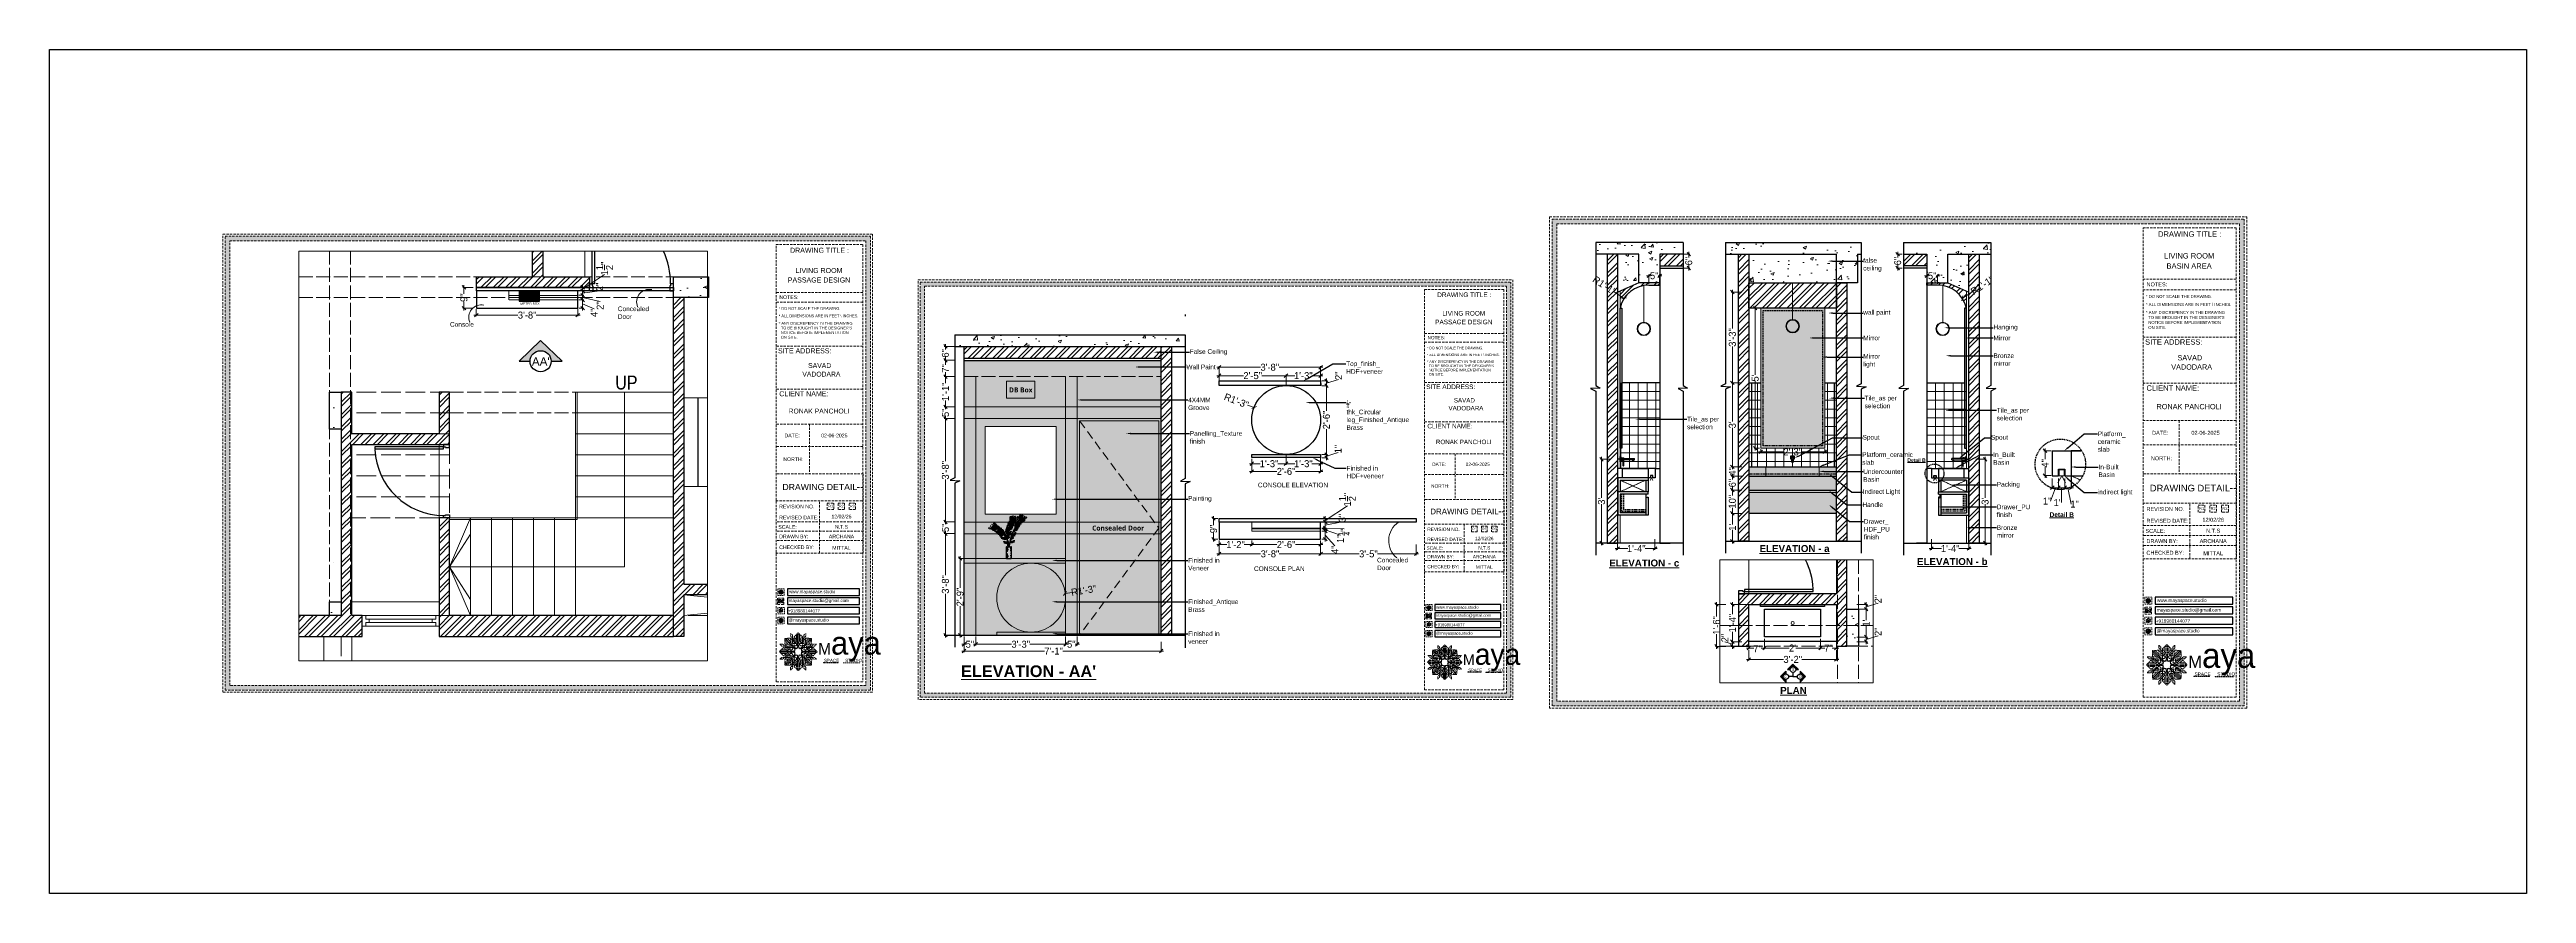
# Model space of a CAD drawing. Header units: millimetres. Extents: x 35877 to 3066687, y -650199 to -40525.
# Drawn here: x 149045 to 150107, y -179266 to -178903 of the extents above; entities that cross this region are included whole.
import ezdxf
from ezdxf import colors
from ezdxf.entities.mleader import LeaderData, LeaderLine
from ezdxf.enums import TextEntityAlignment as Align
from ezdxf.lldxf.tags import DXFTag
from ezdxf.math import Vec2, Vec3

# ---------------------------------------------------------------- set-up
doc = ezdxf.new("R2010")
doc.units = ezdxf.units.MM
doc.header["$MEASUREMENT"] = 0
doc.header["$PDMODE"] = 35
for name, pattern in [('00 . GROUND FLOOR$0$DASHED', [0.75, 0.5, -0.25]), ('ACAD_ISO02W100', [15, 12, -3]), ('ACAD_ISO04W100', [30, 24, -3, 0, -3]), ('DASHED', [0.75, 0.5, -0.25]), ('DASHED2', [0.375, 0.25, -0.125]), ('DASHEDX2', [1.5, 1, -0.5])]:
    doc.linetypes.add(name, pattern=pattern)
doc.layers.get('Defpoints').update_dxf_attribs({"color": 220})
for name, color, linetype in [('AR DOOR', 40, 'Continuous'), ('AR ELE-5', 134, 'Continuous'), ('AR HATCH-7', 7, 'Continuous'), ('GROUND FLOOR  ( Text )', 251, 'Continuous'), ('str coll', 6, 'Continuous')]:
    doc.layers.add(name, color=color, linetype=linetype)
for name, color, linetype, lineweight in [('COLUMN', 1, 'Continuous', 30), ('dim', 5, 'Continuous', 20), ('DIM.', 250, 'Continuous', 13), ('dim05', 1, 'Continuous', 13), ('Dimension', 10, 'DASHEDX2', 20), ('el', 7, 'Continuous', 20), ('ELEC.', 5, 'Continuous', 20), ('Electrical', 84, 'Continuous', 30), ('ELEVATION', 250, 'Continuous', 9), ('FIRST FLOOR ( DW_RAIL )', 7, 'Continuous', 9), ('FUR', 250, 'Continuous', 0), ('FURNI', 25, 'Continuous', 5), ('FURNITURE', 32, 'Continuous', 9), ('furniture dimensions', 1, 'DASHED', 0), ('FURNITURE-1', 252, 'Continuous', 13), ('GDR_FLOATING COLUMN', 3, 'Continuous', 18), ('GROUND FLOOR', 7, 'Continuous', 9), ('GROUND FLOOR  ( PLINE )', 251, 'Continuous', 30), ('GROUND FLOOR ( DW_RAIL )', 7, 'Continuous', 9), ('GROUND FLOOR ( STAIR )', 251, 'Continuous', 9), ('Labelling', 1, 'Continuous', 25), ('NAME PLATE', 7, 'Continuous', 25), ('SECTION ( SLAB PLine )', 104, 'Continuous', 30), ('Text', 7, 'Continuous', 15), ('wall', 7, 'Continuous', 30), ('XX~SLAB ( BEAM )~ ( DIM )', 7, 'Continuous', 9)]:
    doc.layers.add(name, color=color, linetype=linetype, lineweight=lineweight)
doc.layers.add('PDF_INT-ELEC SWITCH BOARD', color=7, linetype='Continuous', true_color=0x00751d)
doc.styles.add('Arial', font='arial.ttf')
doc.styles.add('century g', font='GOTHIC.TTF')
doc.styles.add("Cn_BT_0'-0", font='swissc.ttf')
doc.styles.get("Standard").update_dxf_attribs({"font": 'arial.ttf', "height": 6})
tags = doc.linetypes.add('CENTER2', pattern=[28.575, 19.05, -3.175, 3.175, -3.175]).pattern_tags.tags
tags[10:11] = [DXFTag(74, 4), DXFTag(75, 0), DXFTag(340, '0'), DXFTag(46, 0.0), DXFTag(50, 0.0), DXFTag(44, 0.0), DXFTag(45, 0.0)]
tags[8:9] = [DXFTag(74, 4), DXFTag(75, 0), DXFTag(340, '0'), DXFTag(46, 0.0), DXFTag(50, 0.0), DXFTag(44, 0.0), DXFTag(45, 0.0)]
tags[6:7] = [DXFTag(74, 4), DXFTag(75, 0), DXFTag(340, '0'), DXFTag(46, 0.0), DXFTag(50, 0.0), DXFTag(44, 0.0), DXFTag(45, 0.0)]
tags[4:5] = [DXFTag(74, 4), DXFTag(75, 0), DXFTag(340, '0'), DXFTag(46, 0.0), DXFTag(50, 0.0), DXFTag(44, 0.0), DXFTag(45, 0.0)]
doc.dimstyles.new('Archana', dxfattribs={"dimtxt": 2, "dimasz": 0.75, "dimexe": 0.5, "dimexo": 0.5, "dimgap": 0, "dimtad": 0, "dimzin": 0, "dimdsep": 46, "dimlunit": 4, "dimtxsty": 'century g', "dimblk": 'OBLIQUE', "dimcen": 0, "dimdle": 1, "dimclrd": 256, "dimclre": 256, "dimclrt": 256, "dimadec": 0, "dimazin": 0, "dimtfac": 1, "dimtofl": 0, "dimtmove": 1, "dimatfit": 3, "dimfxl": 1, "dimfxlon": 1, "dimtolj": 1, "dimtzin": 0, "dimlwd": -1, "dimlwe": -1, "dimarcsym": 0})
pattern_1 = [(45, (1439.6906, 159.438), (-2.65165043, 2.65165043), []), (45, (1441.4584, 159.438), (-2.65165043, 2.65165043), [])]
pattern_2 = [(45, (2039.602, 1901.6833), (-2.65165043, 2.65165043), []), (45, (2041.3698, 1901.6833), (-2.65165043, 2.65165043), [])]
pattern_3 = [(45, (2047.498, 1900.9317), (-2.65165043, 2.65165043), []), (45, (2049.2657, 1900.9317), (-2.65165043, 2.65165043), [])]
pattern_4 = [(50, (1348.061, 1423.792), (14.34520365, -1.2550427), [1.5, -16.5]), (355, (1348.061, 1423.792), (-2.7750267, 15.0438427), [1.2, -13.2]), (100.4514445, (1349.256, 1423.688), (11.5701769, 13.7887998), [1.2748038, -14.0228422]), (46.1842, (1348.061, 1427.792), (21.3448266, -3.3103856), [2.25, -24.75]), (96.635635, (1349.84, 1427.517), (18.693239, 19.482372), [1.9122068, -21.0342752]), (351.184164, (1348.06, 1427.792), (18.693239, 19.482372), [1.8, -19.8]), (21, (1350.061, 1426.792), (11.93814104, -8.0523778), [1.5, -16.5]), (326, (1350.061, 1426.792), (4.8663066, 14.5030009), [1.2, -13.2]), (71.451445, (1351.056, 1426.121), (16.8044475, 6.45062306), [1.2748038, -14.0228422]), (37.5, (1348.061, 1423.7925), (0.24319711, 6.65787708), [0, -13.04, 0, -13.4, 0, -13.25]), (7.5, (1348.061, 1423.7925), (5.26139075, 7.88823424), [0, -7.64, 0, -12.74, 0, -5.05]), (327.5, (1343.601, 1423.7925), (10.67644872, -0.45109743), [0, -5, 0, -15.6, 0, -20.7]), (317.5, (1341.601, 1423.7925), (11.6637234, 2.00209965), [0, -6.5, 0, -10.36, 0, -14.7])]
pattern_5 = [(45, (1492.7814, 152.9115), (-2.65165043, 2.65165043), []), (45, (1494.549, 152.9115), (-2.65165043, 2.65165043), [])]
pattern_6 = [(50, (2047.498, 1880.193), (14.34520365, -1.2550427), [1.5, -16.5]), (355, (2047.498, 1880.193), (-2.7750267, 15.0438427), [1.2, -13.2]), (100.4514445, (2048.693, 1880.088), (11.5701769, 13.7887998), [1.2748038, -14.0228422]), (46.1842, (2047.498, 1884.193), (21.3448266, -3.3103856), [2.25, -24.75]), (96.635635, (2049.276, 1883.917), (18.693239, 19.482372), [1.9122068, -21.0342752]), (351.184164, (2047.498, 1884.193), (18.693239, 19.482372), [1.8, -19.8]), (21, (2049.498, 1883.193), (11.93814104, -8.0523778), [1.5, -16.5]), (326, (2049.498, 1883.193), (4.8663066, 14.5030009), [1.2, -13.2]), (71.451445, (2050.493, 1882.522), (16.8044475, 6.45062306), [1.2748038, -14.0228422]), (37.5, (2047.4977, 1880.193), (0.24319711, 6.65787708), [0, -13.04, 0, -13.4, 0, -13.25]), (7.5, (2047.498, 1880.193), (5.26139075, 7.88823424), [0, -7.64, 0, -12.74, 0, -5.05]), (327.5, (2043.0377, 1880.193), (10.67644872, -0.45109743), [0, -5, 0, -15.6, 0, -20.7]), (317.5, (2041.038, 1880.193), (11.6637234, 2.00209965), [0, -6.5, 0, -10.36, 0, -14.7])]
pattern_7 = [(50, (1492.781, 135.533), (14.34520365, -1.2550427), [1.5, -16.5]), (355, (1492.781, 135.533), (-2.7750267, 15.0438427), [1.2, -13.2]), (100.4514445, (1493.977, 135.429), (11.5701769, 13.7887998), [1.2748038, -14.0228422]), (46.1842, (1492.781, 139.533), (21.3448266, -3.3103856), [2.25, -24.75]), (96.635635, (1494.56, 139.257), (18.693239, 19.482372), [1.9122068, -21.0342752]), (351.184164, (1492.781, 139.533), (18.693239, 19.482372), [1.8, -19.8]), (21, (1494.781, 138.533), (11.93814104, -8.0523778), [1.5, -16.5]), (326, (1494.781, 138.533), (4.8663066, 14.5030009), [1.2, -13.2]), (71.451445, (1495.776, 137.862), (16.8044475, 6.45062306), [1.2748038, -14.0228422]), (37.5, (1492.7814, 135.533), (0.24319711, 6.65787708), [0, -13.04, 0, -13.4, 0, -13.25]), (7.5, (1492.7814, 135.533), (5.26139075, 7.88823424), [0, -7.64, 0, -12.74, 0, -5.05]), (327.5, (1488.3214, 135.533), (10.67644872, -0.45109743), [0, -5, 0, -15.6, 0, -20.7]), (317.5, (1486.321, 135.533), (11.6637234, 2.00209965), [0, -6.5, 0, -10.36, 0, -14.7])]
pattern_8 = [(50, (1288.411, 125.849), (14.34520365, -1.2550427), [1.5, -16.5]), (355, (1288.411, 125.849), (-2.7750267, 15.0438427), [1.2, -13.2]), (100.4514445, (1289.606, 125.744), (11.5701769, 13.7887998), [1.2748038, -14.0228422]), (46.1842, (1288.41, 129.849), (21.3448266, -3.3103856), [2.25, -24.75]), (96.635635, (1290.19, 129.573), (18.693239, 19.482372), [1.9122068, -21.0342752]), (351.184164, (1288.41, 129.85), (18.693239, 19.482372), [1.8, -19.8]), (21, (1290.411, 128.849), (11.93814104, -8.0523778), [1.5, -16.5]), (326, (1290.411, 128.849), (4.8663066, 14.5030009), [1.2, -13.2]), (71.451445, (1291.406, 128.178), (16.8044475, 6.45062306), [1.2748038, -14.0228422]), (37.5, (1288.411, 125.849), (0.24319711, 6.65787708), [0, -13.04, 0, -13.4, 0, -13.25]), (7.5, (1288.411, 125.849), (5.26139075, 7.88823424), [0, -7.64, 0, -12.74, 0, -5.05]), (327.5, (1283.951, 125.849), (10.67644872, -0.45109743), [0, -5, 0, -15.6, 0, -20.7]), (317.5, (1281.951, 125.849), (11.6637234, 2.00209965), [0, -6.5, 0, -10.36, 0, -14.7])]
pattern_9 = [(0, (149850.3077, -179046.4808), (0, 3.75), []), (90, (149850.3077, -179046.4808), (-3.75, 2e-16), [])]

# ---------------------------------------------------------------- blocks, each defined once
blk = doc.blocks.new('*U18')
for points in [[(0, 0), (0, 1120), (-30, 1120), (-30, 0)], [(40, 0), (0, 0), (0, -30), (-10, -30), (-10, -100), (40, -100)], [(-1160, 0), (-1120, 0), (-1120, -30), (-1110, -30), (-1110, -100), (-1160, -100)]]:
    blk.add_lwpolyline(points, close=True)
at = {"layer": 'AR ELE-5', "linetype": 'ByBlock', "ltscale": 15}
blk.add_arc((2, -1), 1122, 92.373, 179.9653, dxfattribs=at)
blk = doc.blocks.new('_Oblique')
at = {"layer": 'wall', "color": 0, "lineweight": -2}
blk.add_line((-0.5, -0.5), (0.5, 0.5), dxfattribs=at)
blk = doc.blocks.new('*D436')
at = {"layer": 'Defpoints', "color": 0, "linetype": 'Continuous', "lineweight": 0, "transparency": 16777216}
for p in [(149437.4, -179154.8), (149442.4, -179154.8), (149442.4, -179158.7)]:
    blk.add_point(p, dxfattribs=at)
at = {"layer": 'furniture dimensions', "color": 5, "linetype": 'ByBlock', "transparency": 16777216}
blk.add_line((149437.4, -179155.3), (149437.4, -179159.2), dxfattribs=at)
at = {"layer": 'furniture dimensions', "color": 5, "linetype": 'Continuous', "transparency": 16777216}
for p, q in [((149442.4, -179155.3), (149442.4, -179159.2)), ((149436.4, -179158.7), (149438.2, -179158.7)), ((149443.4, -179158.7), (149441.6, -179158.7))]:
    blk.add_line(p, q, dxfattribs=at)
at = {"layer": 'furniture dimensions', "color": 5, "linetype": 'Continuous', "transparency": 16777216, "xscale": 1.5, "yscale": 1.5, "zscale": 1.5, "rotation": 180}
blk.add_blockref('_Oblique', (149437.4, -179158.7), dxfattribs=at)
at = {"layer": 'furniture dimensions', "color": 5, "linetype": 'Continuous', "transparency": 16777216, "xscale": 1.5, "yscale": 1.5, "zscale": 1.5}
blk.add_blockref('_Oblique', (149442.4, -179158.7), dxfattribs=at)
at = {"layer": 'furniture dimensions', "linetype": 'Continuous', "lineweight": 0, "transparency": 16777216, "insert": (149439.9, -179158.7), "char_height": 3, "attachment_point": 5, "style": 'century g'}
blk.add_mtext('\\A1;5"', dxfattribs=at)
blk = doc.blocks.new('*D437')
at = {"layer": 'Defpoints', "color": 0, "linetype": 'Continuous', "lineweight": 0, "transparency": 16777216}
for p in [(149442.4, -179154.8), (149480.9, -179154.8), (149480.9, -179158.7)]:
    blk.add_point(p, dxfattribs=at)
at = {"layer": 'furniture dimensions', "color": 5, "linetype": 'ByBlock', "transparency": 16777216}
blk.add_line((149442.4, -179155.3), (149442.4, -179159.2), dxfattribs=at)
at = {"layer": 'furniture dimensions', "color": 5, "linetype": 'Continuous', "transparency": 16777216}
for p, q in [((149480.9, -179155.3), (149480.9, -179159.2)), ((149441.4, -179158.7), (149457.7, -179158.7)), ((149481.9, -179158.7), (149465.6, -179158.7))]:
    blk.add_line(p, q, dxfattribs=at)
at = {"layer": 'furniture dimensions', "color": 5, "linetype": 'Continuous', "transparency": 16777216, "xscale": 1.5, "yscale": 1.5, "zscale": 1.5, "rotation": 180}
blk.add_blockref('_Oblique', (149442.4, -179158.7), dxfattribs=at)
at = {"layer": 'furniture dimensions', "color": 5, "linetype": 'Continuous', "transparency": 16777216, "xscale": 1.5, "yscale": 1.5, "zscale": 1.5}
blk.add_blockref('_Oblique', (149480.9, -179158.7), dxfattribs=at)
at = {"layer": 'furniture dimensions', "linetype": 'Continuous', "lineweight": 0, "transparency": 16777216, "insert": (149461.7, -179158.7), "char_height": 3, "attachment_point": 5, "style": 'century g'}
blk.add_mtext('\\A1;3\'-3"', dxfattribs=at)
blk = doc.blocks.new('*D438')
at = {"layer": 'Defpoints', "color": 0, "linetype": 'Continuous', "lineweight": 0, "transparency": 16777216}
for p in [(149480.9, -179154.8), (149485.9, -179154.8), (149485.9, -179158.7)]:
    blk.add_point(p, dxfattribs=at)
at = {"layer": 'furniture dimensions', "color": 5, "linetype": 'ByBlock', "transparency": 16777216}
blk.add_line((149480.9, -179155.3), (149480.9, -179159.2), dxfattribs=at)
at = {"layer": 'furniture dimensions', "color": 5, "linetype": 'Continuous', "transparency": 16777216}
for p, q in [((149485.9, -179155.3), (149485.9, -179159.2)), ((149479.9, -179158.7), (149481.7, -179158.7)), ((149486.9, -179158.7), (149485.1, -179158.7))]:
    blk.add_line(p, q, dxfattribs=at)
at = {"layer": 'furniture dimensions', "color": 5, "linetype": 'Continuous', "transparency": 16777216, "xscale": 1.5, "yscale": 1.5, "zscale": 1.5, "rotation": 180}
blk.add_blockref('_Oblique', (149480.9, -179158.7), dxfattribs=at)
at = {"layer": 'furniture dimensions', "color": 5, "linetype": 'Continuous', "transparency": 16777216, "xscale": 1.5, "yscale": 1.5, "zscale": 1.5}
blk.add_blockref('_Oblique', (149485.9, -179158.7), dxfattribs=at)
at = {"layer": 'furniture dimensions', "linetype": 'Continuous', "lineweight": 0, "transparency": 16777216, "insert": (149483.4, -179158.7), "char_height": 3, "attachment_point": 5, "style": 'century g'}
blk.add_mtext('\\A1;5"', dxfattribs=at)
blk = doc.blocks.new('*D439')
at = {"layer": 'Defpoints', "color": 0, "linetype": 'Continuous', "lineweight": 0, "transparency": 16777216}
for p in [(149429.4, -179111.2), (149438.5, -179111.2), (149433.4, -179154.8)]:
    blk.add_point(p, dxfattribs=at)
at = {"layer": 'furniture dimensions', "color": 5, "linetype": 'Continuous', "transparency": 16777216}
for p, q in [((149433.4, -179111.2), (149428.9, -179111.2)), ((149429.4, -179110.2), (149429.4, -179129.1)), ((149429.4, -179155.8), (149429.4, -179137))]:
    blk.add_line(p, q, dxfattribs=at)
at = {"layer": 'furniture dimensions', "color": 5, "linetype": 'ByBlock', "transparency": 16777216}
blk.add_line((149432.9, -179154.8), (149428.9, -179154.8), dxfattribs=at)
at = {"layer": 'furniture dimensions', "color": 5, "linetype": 'Continuous', "transparency": 16777216, "xscale": 1.5, "yscale": 1.5, "zscale": 1.5}
for p, rotation in [((149429.4, -179111.2), 90), ((149429.4, -179154.8), 270)]:
    blk.add_blockref('_Oblique', p, dxfattribs=dict(at, rotation=rotation))
at = {"layer": 'furniture dimensions', "linetype": 'Continuous', "lineweight": 0, "transparency": 16777216, "insert": (149429.4, -179133), "char_height": 3, "attachment_point": 5, "rotation": 90, "style": 'century g'}
blk.add_mtext('\\A1;3\'-8"', dxfattribs=at)
blk = doc.blocks.new('*D440')
at = {"layer": 'Defpoints', "color": 0, "linetype": 'Continuous', "lineweight": 0, "transparency": 16777216}
for p in [(149435.7, -179121.9), (149438.4, -179121.9), (149438.4, -179154.8)]:
    blk.add_point(p, dxfattribs=at)
at = {"layer": 'furniture dimensions', "color": 5, "linetype": 'Continuous', "transparency": 16777216}
for p, q in [((149437.9, -179121.9), (149435.2, -179121.9)), ((149435.7, -179120.9), (149435.7, -179134.4)), ((149435.7, -179155.8), (149435.7, -179142.3))]:
    blk.add_line(p, q, dxfattribs=at)
at = {"layer": 'furniture dimensions', "color": 5, "linetype": 'ByBlock', "transparency": 16777216}
blk.add_line((149437.9, -179154.8), (149435.2, -179154.8), dxfattribs=at)
at = {"layer": 'furniture dimensions', "color": 5, "linetype": 'Continuous', "transparency": 16777216, "xscale": 1.5, "yscale": 1.5, "zscale": 1.5}
for p, rotation in [((149435.7, -179121.9), 90), ((149435.7, -179154.8), 270)]:
    blk.add_blockref('_Oblique', p, dxfattribs=dict(at, rotation=rotation))
at = {"layer": 'furniture dimensions', "linetype": 'Continuous', "lineweight": 0, "transparency": 16777216, "insert": (149435.7, -179138.4), "char_height": 3, "attachment_point": 5, "rotation": 90, "style": 'century g'}
blk.add_mtext('\\A1;2\'-9"', dxfattribs=at)
blk = doc.blocks.new('*D441')
at = {"layer": 'Defpoints', "color": 0, "linetype": 'Continuous', "lineweight": 0, "transparency": 16777216}
for p in [(149465.5, -179139.4), (149480.7, -179136.9)]:
    blk.add_point(p, dxfattribs=at)
at = {"layer": 'furniture dimensions', "color": 5, "linetype": 'Continuous', "transparency": 16777216}
blk.add_line((149483.7, -179136.4), (149480.7, -179136.9), dxfattribs=at)
at = {"layer": 'furniture dimensions', "color": 5, "linetype": 'Continuous', "transparency": 16777216, "xscale": 1.5, "yscale": 1.5, "zscale": 1.5, "rotation": 189.2356286392594}
blk.add_blockref('_Oblique', (149480.7, -179136.9), dxfattribs=at)
at = {"layer": 'furniture dimensions', "linetype": 'Continuous', "lineweight": 0, "transparency": 16777216, "insert": (149488.7, -179135.6), "char_height": 3, "attachment_point": 5, "rotation": 9.2356, "style": 'century g'}
blk.add_mtext('\\A1;R1\'-3"', dxfattribs=at)
blk = doc.blocks.new('*D442')
at = {"layer": 'Defpoints', "color": 0, "linetype": 'Continuous', "lineweight": 0, "transparency": 16777216}
for p in [(149429.4, -179106.2), (149438.4, -179106.2), (149438.4, -179111.2)]:
    blk.add_point(p, dxfattribs=at)
at = {"layer": 'furniture dimensions', "color": 5, "linetype": 'Continuous', "transparency": 16777216}
for p, q in [((149433.4, -179106.2), (149428.9, -179106.2)), ((149429.4, -179105.2), (149429.4, -179107.1)), ((149429.4, -179112.2), (149429.4, -179110.4))]:
    blk.add_line(p, q, dxfattribs=at)
at = {"layer": 'furniture dimensions', "color": 5, "linetype": 'ByBlock', "transparency": 16777216}
blk.add_line((149433.4, -179111.2), (149428.9, -179111.2), dxfattribs=at)
at = {"layer": 'furniture dimensions', "color": 5, "linetype": 'Continuous', "transparency": 16777216, "xscale": 1.5, "yscale": 1.5, "zscale": 1.5}
for p, rotation in [((149429.4, -179106.2), 90), ((149429.4, -179111.2), 270)]:
    blk.add_blockref('_Oblique', p, dxfattribs=dict(at, rotation=rotation))
at = {"layer": 'furniture dimensions', "linetype": 'Continuous', "lineweight": 0, "transparency": 16777216, "insert": (149429.4, -179108.7), "char_height": 3, "attachment_point": 5, "rotation": 90, "style": 'century g'}
blk.add_mtext('\\A1;5"', dxfattribs=at)
blk = doc.blocks.new('*D443')
at = {"layer": 'Defpoints', "color": 0, "linetype": 'Continuous', "lineweight": 0, "transparency": 16777216}
for p in [(149429.4, -179061.8), (149437.4, -179061.8), (149437.4, -179106.2)]:
    blk.add_point(p, dxfattribs=at)
at = {"layer": 'furniture dimensions', "color": 5, "linetype": 'Continuous', "transparency": 16777216}
for p, q in [((149433.4, -179061.8), (149428.9, -179061.8)), ((149429.4, -179060.8), (149429.4, -179080.1)), ((149429.4, -179107.2), (149429.4, -179088))]:
    blk.add_line(p, q, dxfattribs=at)
at = {"layer": 'furniture dimensions', "color": 5, "linetype": 'ByBlock', "transparency": 16777216}
blk.add_line((149433.4, -179106.2), (149428.9, -179106.2), dxfattribs=at)
at = {"layer": 'furniture dimensions', "color": 5, "linetype": 'Continuous', "transparency": 16777216, "xscale": 1.5, "yscale": 1.5, "zscale": 1.5}
for p, rotation in [((149429.4, -179061.8), 90), ((149429.4, -179106.2), 270)]:
    blk.add_blockref('_Oblique', p, dxfattribs=dict(at, rotation=rotation))
at = {"layer": 'furniture dimensions', "linetype": 'Continuous', "lineweight": 0, "transparency": 16777216, "insert": (149429.4, -179084), "char_height": 3, "attachment_point": 5, "rotation": 90, "style": 'century g'}
blk.add_mtext('\\A1;3\'-8"', dxfattribs=at)
blk = doc.blocks.new('*D444')
at = {"layer": 'Defpoints', "color": 0, "linetype": 'Continuous', "lineweight": 0, "transparency": 16777216}
for p in [(149429.4, -179056.8), (149437.4, -179056.8), (149437.4, -179061.8)]:
    blk.add_point(p, dxfattribs=at)
at = {"layer": 'furniture dimensions', "color": 5, "linetype": 'Continuous', "transparency": 16777216}
for p, q in [((149433.4, -179056.8), (149428.9, -179056.8)), ((149429.4, -179055.8), (149429.4, -179057.6)), ((149429.4, -179062.8), (149429.4, -179061))]:
    blk.add_line(p, q, dxfattribs=at)
at = {"layer": 'furniture dimensions', "color": 5, "linetype": 'ByBlock', "transparency": 16777216}
blk.add_line((149433.4, -179061.8), (149428.9, -179061.8), dxfattribs=at)
at = {"layer": 'furniture dimensions', "color": 5, "linetype": 'Continuous', "transparency": 16777216, "xscale": 1.5, "yscale": 1.5, "zscale": 1.5}
for p, rotation in [((149429.4, -179056.8), 90), ((149429.4, -179061.8), 270)]:
    blk.add_blockref('_Oblique', p, dxfattribs=dict(at, rotation=rotation))
at = {"layer": 'furniture dimensions', "linetype": 'Continuous', "lineweight": 0, "transparency": 16777216, "insert": (149429.4, -179059.3), "char_height": 3, "attachment_point": 5, "rotation": 90, "style": 'century g'}
blk.add_mtext('\\A1;5"', dxfattribs=at)
blk = doc.blocks.new('*D445')
at = {"layer": 'Defpoints', "color": 0, "linetype": 'Continuous', "lineweight": 0, "transparency": 16777216}
for p in [(149429.4, -179036.8), (149437.4, -179036.8), (149437.4, -179043.8, 0.1)]:
    blk.add_point(p, dxfattribs=at)
at = {"layer": 'furniture dimensions', "color": 5, "linetype": 'Continuous', "transparency": 16777216}
for p, q in [((149433.4, -179036.8), (149428.9, -179036.8)), ((149429.4, -179035.8), (149429.4, -179038.7)), ((149429.4, -179044.8), (149429.4, -179041.9))]:
    blk.add_line(p, q, dxfattribs=at)
at = {"layer": 'furniture dimensions', "color": 5, "linetype": 'ByBlock', "transparency": 16777216}
blk.add_line((149433.4, -179043.8), (149428.9, -179043.8), dxfattribs=at)
at = {"layer": 'furniture dimensions', "color": 5, "linetype": 'Continuous', "transparency": 16777216, "xscale": 1.5, "yscale": 1.5, "zscale": 1.5}
for p, rotation in [((149429.4, -179036.8), 90), ((149429.4, -179043.8), 270)]:
    blk.add_blockref('_Oblique', p, dxfattribs=dict(at, rotation=rotation))
at = {"layer": 'furniture dimensions', "linetype": 'Continuous', "lineweight": 0, "transparency": 16777216, "insert": (149429.4, -179040.3), "char_height": 3, "attachment_point": 5, "rotation": 90, "style": 'century g'}
blk.add_mtext('\\A1;7"', dxfattribs=at)
blk = doc.blocks.new('*D446')
at = {"layer": 'Defpoints', "color": 0, "linetype": 'Continuous', "lineweight": 0, "transparency": 16777216}
for p in [(149234.3, -179005.5), (149222.9, -179014.4), (149239.2, -179014.4)]:
    blk.add_point(p, dxfattribs=at)
at = {"layer": 'furniture dimensions', "color": 5, "linetype": 'ByBlock', "transparency": 16777216}
blk.add_line((149226.9, -179005.5), (149222.4, -179005.5), dxfattribs=at)
at = {"layer": 'furniture dimensions', "color": 5, "linetype": 'Continuous', "transparency": 16777216}
for p, q in [((149222.9, -179004.5), (149222.9, -179008.3)), ((149226.9, -179014.4), (149222.4, -179014.4)), ((149222.9, -179015.4), (149222.9, -179011.6))]:
    blk.add_line(p, q, dxfattribs=at)
at = {"layer": 'furniture dimensions', "color": 5, "linetype": 'Continuous', "transparency": 16777216, "xscale": 1.5, "yscale": 1.5, "zscale": 1.5}
for p, rotation in [((149222.9, -179005.5), 90), ((149222.9, -179014.4), 270)]:
    blk.add_blockref('_Oblique', p, dxfattribs=dict(at, rotation=rotation))
at = {"layer": 'furniture dimensions', "linetype": 'Continuous', "lineweight": 0, "transparency": 16777216, "insert": (149222.9, -179009.9), "char_height": 3, "attachment_point": 5, "rotation": 90, "style": 'century g'}
blk.add_mtext('\\A1;9"', dxfattribs=at)
blk = doc.blocks.new('FSFSF')
at = {"color": 42, "lineweight": 5, "true_color": 0xe0ac11}
for p, q in [((28593.2, 131.5), (28593.5, 137.7)), ((28593.2, 131.5), (28601.7, 122.7)), ((28601.2, 130.2), (28593.2, 131.5)), ((28593.4, 135), (28594.6, 136.1)), ((28593.4, 135), (28597.6, 130.8)), ((28599.8, 138.1), (28593.5, 137.7)), ((28595.1, 136.7), (28594.5, 136.7)), ((28594.6, 136.1), (28594.6, 136.7)), ((28605.2, 125), (28594.6, 136.1)), ((28596.2, 137.9), (28595.1, 136.7)), ((28606.3, 126.1), (28595.1, 136.7)), ((28596.2, 137.9), (28600.5, 133.6)), ((28599.8, 138.1), (28608.6, 129.6)), ((28601, 130), (28599.8, 138.1)), ((28600, 143.5), (28600, 140.2)), ((28602.1, 141.4), (28600, 143.5)), ((28606.5, 133.8), (28600, 140.2)), ((28602.1, 141.4), (28602.1, 132)), ((28604.7, 132), (28602.1, 132)), ((28603.9, 139.7), (28608.6, 144.1)), ((28603.9, 126.6), (28603.9, 139.7)), ((28603.9, 139.7), (28608.6, 133)), ((28606.5, 133.8), (28604.7, 132)), ((28605.9, 129.2), (28608.6, 133)), ((28607.9, 142.2), (28606.6, 142.2)), ((28606.6, 142.2), (28606.6, 135.8)), ((28607.9, 142.2), (28608.6, 142.8)), ((28607.9, 142.2), (28607.9, 126.6)), ((28613.3, 139.7), (28608.6, 144.1)), ((28609.3, 142.2), (28608.6, 142.8)), ((28613.3, 139.7), (28608.6, 133)), ((28617.4, 138.1), (28608.6, 129.6)), ((28611.3, 129.2), (28608.6, 133)), ((28609.3, 142.2), (28609.3, 126.6)), ((28609.3, 142.2), (28610.6, 142.2)), ((28610.6, 142.2), (28610.6, 135.8)), ((28610.7, 133.8), (28617.1, 140.2)), ((28610.7, 133.8), (28612.4, 132)), ((28610.9, 126.1), (28622, 136.7)), ((28612, 125), (28622.6, 136.1)), ((28612.4, 132), (28615, 132)), ((28613.3, 126.6), (28613.3, 139.7)), ((28615, 141.4), (28617.1, 143.5)), ((28615, 141.4), (28615, 132)), ((28624, 131.5), (28615.5, 122.7)), ((28615.9, 130.2), (28624, 131.5)), ((28616.1, 130), (28617.4, 138.1)), ((28620.9, 137.9), (28616.7, 133.6)), ((28617.1, 143.5), (28617.1, 140.2)), ((28617.4, 138.1), (28623.6, 137.7)), ((28623.8, 135), (28619.6, 130.8)), ((28620.9, 137.9), (28622, 136.7)), ((28622, 136.7), (28622.6, 136.7)), ((28622.6, 136.1), (28622.6, 136.7)), ((28623.8, 135), (28622.6, 136.1)), ((28624, 131.5), (28623.6, 137.7)), ((28591.6, 127.4), (28587.2, 122.7)), ((28591.6, 117.9), (28587.2, 122.7)), ((28587.7, 131.2), (28591.1, 131.2)), ((28589.8, 129.1), (28587.7, 131.2)), ((28589.8, 116.2), (28587.7, 114.1)), ((28587.7, 114.1), (28591.1, 114.1)), ((28589, 123.3), (28588.4, 122.7)), ((28589, 122), (28588.4, 122.7)), ((28589, 123.3), (28589, 124.7)), ((28589, 124.7), (28595.4, 124.7)), ((28589, 123.3), (28604.7, 123.3)), ((28589, 122), (28604.7, 122)), ((28589, 122), (28589, 120.7)), ((28589, 120.7), (28595.4, 120.7)), ((28589.8, 129.1), (28599.3, 129.1)), ((28589.8, 116.2), (28599.3, 116.2)), ((28597.5, 124.8), (28591.1, 131.2)), ((28597.5, 120.5), (28591.1, 114.1)), ((28604.7, 127.4), (28591.6, 127.4)), ((28591.6, 127.4), (28598.2, 122.7)), ((28591.6, 117.9), (28598.2, 122.7)), ((28604.7, 117.9), (28591.6, 117.9)), ((28593.2, 113.9), (28601.7, 122.7)), ((28601.2, 115.1), (28593.2, 113.9)), ((28593.2, 113.9), (28593.5, 107.6)), ((28593.4, 110.3), (28597.6, 114.5)), ((28593.4, 110.3), (28594.6, 109.2)), ((28599.8, 107.2), (28593.5, 107.5)), ((28595.1, 108.5), (28594.5, 108.5)), ((28605.2, 120.4), (28594.6, 109.2)), ((28594.6, 109.2), (28594.6, 108.6)), ((28606.3, 119.1), (28595.1, 108.5)), ((28596.2, 107.4), (28595.1, 108.5)), ((28596.2, 107.4), (28600.5, 111.6)), ((28597.5, 124.8), (28599.3, 126.5)), ((28597.5, 120.5), (28599.3, 118.8)), ((28602.1, 125.4), (28598.2, 122.7)), ((28602.1, 119.9), (28598.2, 122.7)), ((28599.3, 126.5), (28599.3, 129.1)), ((28599.3, 118.8), (28599.3, 116.2)), ((28599.8, 107.2), (28608.6, 115.7)), ((28601, 115.2), (28599.8, 107.2)), ((28606.5, 111.5), (28600, 105.1)), ((28605.9, 129.2), (28601, 130)), ((28605.9, 116), (28601, 115.2)), ((28602.1, 125.4), (28601.2, 130.2)), ((28602.1, 119.9), (28601.2, 115.1)), ((28602.3, 123.3), (28601.7, 122.7)), ((28602.3, 122), (28601.7, 122.7)), ((28602.1, 103.8), (28602.1, 113.3)), ((28604.7, 113.3), (28602.1, 113.3)), ((28602.3, 123.3), (28603, 122.7)), ((28602.3, 122), (28603, 122.7)), ((28605.2, 125), (28603, 122.7)), ((28605.2, 120.4), (28603, 122.7)), ((28603.7, 126.5), (28603.7, 127.4)), ((28604.7, 126.5), (28603.7, 126.5)), ((28604.7, 118.8), (28603.7, 118.8)), ((28603.7, 118.8), (28603.7, 117.9)), ((28604.7, 127.6), (28603.9, 127.6)), ((28607.9, 126.6), (28603.9, 126.6)), ((28607.9, 118.6), (28603.9, 118.6)), ((28603.9, 118.6), (28603.9, 105.5)), ((28604.7, 117.7), (28603.9, 117.7)), ((28603.9, 105.5), (28608.6, 112.2)), ((28603.9, 105.5), (28608.6, 101.1)), ((28604.7, 126.6), (28604.7, 127.6)), ((28604.7, 123.3), (28604.7, 127.4)), ((28604.7, 122), (28604.7, 117.9)), ((28604.7, 118.6), (28604.7, 117.7)), ((28606.5, 111.5), (28604.7, 113.3)), ((28605.9, 116), (28608.6, 112.2)), ((28606.3, 126.1), (28608.6, 128.3)), ((28606.3, 119.1), (28608.6, 117)), ((28606.6, 103), (28606.6, 109.4)), ((28607.9, 128.9), (28608.6, 129.6)), ((28607.9, 128.9), (28608.6, 128.3)), ((28607.9, 103), (28607.9, 118.6)), ((28607.9, 116.3), (28608.6, 117)), ((28607.9, 116.3), (28608.6, 115.7)), ((28609.3, 128.9), (28608.6, 129.6)), ((28609.3, 128.9), (28608.6, 128.3)), ((28610.9, 126.1), (28608.6, 128.3)), ((28610.9, 119.1), (28608.6, 117)), ((28609.3, 116.3), (28608.6, 117)), ((28609.3, 116.3), (28608.6, 115.7)), ((28611.3, 116), (28608.6, 112.2)), ((28617.4, 107.2), (28608.6, 115.7)), ((28613.3, 105.5), (28608.6, 112.2)), ((28613.3, 105.5), (28608.6, 101.1)), ((28609.3, 126.6), (28613.3, 126.6)), ((28609.3, 118.6), (28613.3, 118.6)), ((28609.3, 103), (28609.3, 118.6)), ((28610.6, 103), (28610.6, 109.4)), ((28610.7, 111.5), (28612.4, 113.3)), ((28610.7, 111.5), (28617.1, 105.1)), ((28610.9, 119.1), (28622, 108.5)), ((28611.3, 129.2), (28616.1, 130)), ((28611.3, 116), (28616.1, 115.2)), ((28612, 125), (28614.2, 122.7)), ((28612, 120.4), (28614.2, 122.7)), ((28612, 120.4), (28622.6, 109.2)), ((28612.4, 113.3), (28615, 113.3)), ((28612.5, 126.6), (28612.5, 127.6)), ((28612.5, 127.6), (28613.3, 127.6)), ((28612.5, 123.3), (28612.5, 127.4)), ((28612.5, 127.4), (28625.6, 127.4)), ((28612.5, 126.5), (28613.5, 126.5)), ((28628.2, 123.3), (28612.5, 123.3)), ((28612.5, 122), (28612.5, 117.9)), ((28628.2, 122), (28612.5, 122)), ((28612.5, 118.8), (28613.5, 118.8)), ((28612.5, 118.6), (28612.5, 117.7)), ((28612.5, 117.9), (28625.6, 117.9)), ((28612.5, 117.7), (28613.3, 117.7)), ((28613.3, 118.6), (28613.3, 105.5)), ((28613.5, 126.5), (28613.5, 127.4)), ((28613.5, 118.8), (28613.5, 117.9)), ((28614.9, 123.3), (28614.2, 122.7)), ((28614.9, 122), (28614.2, 122.7)), ((28614.9, 123.3), (28615.5, 122.7)), ((28614.9, 122), (28615.5, 122.7)), ((28615, 103.8), (28615, 113.3)), ((28615.1, 125.4), (28615.9, 130.2)), ((28615.1, 125.4), (28619, 122.7)), ((28615.1, 119.9), (28619, 122.7)), ((28615.1, 119.9), (28615.9, 115.1)), ((28624, 113.9), (28615.5, 122.7)), ((28615.9, 115.1), (28624, 113.9)), ((28616.1, 115.2), (28617.4, 107.2)), ((28620.9, 107.4), (28616.7, 111.6)), ((28617.4, 107.2), (28623.6, 107.5)), ((28627.3, 129.1), (28617.9, 129.1)), ((28617.9, 126.5), (28617.9, 129.1)), ((28619.7, 124.8), (28617.9, 126.5)), ((28619.7, 120.5), (28617.9, 118.8)), ((28617.9, 118.8), (28617.9, 116.2)), ((28627.3, 116.2), (28617.9, 116.2)), ((28625.6, 127.4), (28619, 122.7)), ((28625.6, 117.9), (28619, 122.7)), ((28623.8, 110.3), (28619.6, 114.5)), ((28619.7, 124.8), (28626.1, 131.2)), ((28619.7, 120.5), (28626.1, 114.1)), ((28620.9, 107.4), (28622, 108.5)), ((28628.2, 124.7), (28621.8, 124.7)), ((28628.2, 120.7), (28621.8, 120.7)), ((28622, 108.5), (28622.6, 108.5)), ((28623.8, 110.3), (28622.6, 109.2)), ((28622.6, 109.2), (28622.6, 108.6)), ((28624, 113.9), (28623.6, 107.6)), ((28625.6, 127.4), (28630, 122.7)), ((28625.6, 117.9), (28630, 122.7)), ((28629.5, 131.2), (28626.1, 131.2)), ((28629.5, 114.1), (28626.1, 114.1)), ((28627.3, 129.1), (28629.5, 131.2)), ((28627.3, 116.2), (28629.5, 114.1)), ((28628.2, 123.3), (28628.2, 124.7)), ((28628.2, 123.3), (28628.8, 122.7)), ((28628.2, 122), (28628.8, 122.7)), ((28628.2, 122), (28628.2, 120.7)), ((28600, 101.7), (28600, 105.1)), ((28602.1, 103.8), (28600, 101.7)), ((28607.9, 103), (28606.6, 103)), ((28607.9, 103), (28608.6, 102.4)), ((28609.3, 103), (28608.6, 102.4)), ((28609.3, 103), (28610.6, 103)), ((28615, 103.8), (28617.1, 101.7)), ((28617.1, 101.7), (28617.1, 105.1))]:
    blk.add_line(p, q, dxfattribs=at)
blk = doc.blocks.new('hgwg')
at = {"layer": 'Dimension', "true_color": 0xd39e00}
h = blk.add_hatch(color=42, dxfattribs=at)
h.dxf.hatch_style = 1
h.paths.add_polyline_path([(27505.7, 45.1), (27494.3, 45.1), (27494.3, 44.9), (27505.7, 44.9)])
h = blk.add_hatch(color=42, dxfattribs=at)
h.dxf.hatch_style = 1
h.paths.add_polyline_path([(27523.3, 44.9), (27509.7, 44.9), (27509.7, 44.8), (27523.3, 44.8)])
at = {"layer": 'Dimension', "color": 42, "true_color": 0xd39e00}
for p, q in [((27494.3, 45.1), (27505.7, 45.1)), ((27494.3, 44.9), (27494.3, 45.1)), ((27494.3, 44.9), (27505.7, 44.9)), ((27505.7, 45.1), (27505.7, 44.9)), ((27509.7, 44.9), (27523.3, 44.9)), ((27509.7, 44.9), (27509.7, 44.8)), ((27509.7, 44.8), (27523.3, 44.8)), ((27523.3, 44.8), (27523.3, 44.9))]:
    blk.add_line(p, q, dxfattribs=at)
at = {"layer": 'Dimension', "color": 42, "true_color": 0xd39e00, "attachment_point": 1}
for s, width, insert, char_height in [('{\\fCinzel|b0|i0|c0|p2;\\H1.5x;M\\fAmsterdam One|b0|i0|c0|p2;\\H2x;aya}', 85.328, (27490.2, 69.2), 6), ('{\\fCinzel|b0|i0|c0|p0;SPACE     STUDIO}', 66.129, (27494.8, 47.9), 2.5)]:
    blk.add_mtext_dynamic_manual_height_columns(s, width=width, gutter_width=30, heights=[0], dxfattribs=dict(at, insert=insert, char_height=char_height))
blk = doc.blocks.new('aggerg')
at = {"layer": 'Dimension', "color": 42, "true_color": 0xd39e00}
blk.add_lwpolyline([(-1.4, 1.4), (1.4, 1.4), (1.4, -1.4), (-1.4, -1.4)], close=True, dxfattribs=at)
at = {"layer": 'NAME PLATE', "lineweight": 0, "insert": (0, 0.6), "char_height": 1.15, "width": 2.246, "attachment_point": 2, "style": 'Arial'}
blk.add_mtext('R3', dxfattribs=at)
blk = doc.blocks.new('QEGW4TG')
at = {"layer": 'Dimension', "true_color": 0x000000}
h = blk.add_hatch(color=18, dxfattribs=at)
h.dxf.hatch_style = 1
h.paths.add_polyline_path([(2.7, 1.9, 0.170513), (2.9, 2, 0.190337), (3.1, 2.2, 0.316231), (3.1, 2.3), (2.8, 2.4, 0.273721), (2.7, 2.3, 0.040749), (2.6, 2.3, -0.441282), (2.5, 2.2, -0.11828), (2.1, 2.6, -0.441282), (2.1, 2.7, 0.040749), (2.1, 2.8, 0.290083), (2.1, 2.9), (2, 3.2, 0.316231), (1.9, 3.2, 0.190337), (1.7, 3, 0.170513), (1.7, 2.7, 0.252784)], flags=0)
h.paths.add_polyline_path([(1.2, 2), (1, 1.3, 0.550912), (1.1, 1.2), (1.8, 1.4, 6.344125)])
h.paths.add_polyline_path([(1.8, 1.7), (1.4, 1.6), (1.5, 2, -9.071339)], flags=16)
h.paths.add_polyline_path([(3.1, 2.2, -0.17811), (2.9, 2, -0.170513), (2.7, 1.9, -0.252784), (1.7, 2.7, -0.170513), (1.7, 3, -0.17811), (1.9, 3.2, -0.370089), (2, 3.2), (2.1, 2.9, -0.307185), (2.1, 2.8, -0.041087), (2.1, 2.7, 0.321676), (2.1, 2.7, 0.126524), (2.6, 2.2, 0.312216), (2.6, 2.3, -0.041087), (2.7, 2.3, -0.290673), (2.8, 2.4), (3.1, 2.3, -0.370089)], flags=0)
h = blk.add_hatch(color=18, dxfattribs=at)
h.dxf.hatch_style = 1
h.paths.add_polyline_path([(2.8, 2.4, 0.273721), (2.7, 2.3, 0.040749), (2.6, 2.3, -0.441282), (2.5, 2.2, -0.11828), (2.1, 2.6, -0.441282), (2.1, 2.7, 0.040749), (2.1, 2.8, 0.290083), (2.1, 2.9), (2, 3.2, 0.316231), (1.9, 3.2, 0.190337), (1.7, 3, 0.170513), (1.7, 2.7, 0.252784), (2.7, 1.9, 0.170513), (2.9, 2, 0.190337), (3.1, 2.2, 0.316231), (3.1, 2.3)])
for p, q in [((1.2, 2), (1, 1.3)), ((1.1, 1.2), (1.8, 1.4)), ((1.5, 2), (1.4, 1.6)), ((1.4, 1.6), (1.8, 1.7)), ((2, 3.2), (2.1, 2.9)), ((3.1, 2.3), (2.8, 2.4))]:
    blk.add_line(p, q)
blk.add_lwpolyline([(0, 0), (4.7, 0), (4.7, 4.7), (0, 4.7)], close=True)
for centre, radius, start, end in [((1.1, 1.3), 0.0598, 164.8483, 282.1458), ((2.4, 2.6), 1.34, 241.4727, 205.6422), ((2.4, 2.6), 1.04, 235.9962, 210.8333), ((2.1, 2.9), 0.364, 118.9685, 159.3648), ((2.1, 2.9), 0.39, 159.7007, 198.4072), ((3, 3.2), 1.33, 201.4218, 258.1669), ((1.9, 3.1), 0.0896, 41.8985, 123.1344), ((2.1, 2.7), 0.066, 135.9932, 224.8892), ((2, 2.9), 0.104, 320.3924, 28.6971), ((1.7, 3.2), 0.586, 312.4617, 321.8728), ((3.1, 3.4), 1.31, 216.5455, 243.5279), ((2.6, 2.3), 0.066, 234.2482, 323.1441), ((3.1, 1.9), 0.586, 137.2645, 146.6756), ((2.8, 2.3), 0.104, 70.4402, 138.745), ((2.8, 2.3), 0.39, 260.7301, 299.4366), ((2.8, 2.3), 0.364, 299.7725, 340.1688), ((3, 2.2), 0.0896, 336.0029, 57.2388)]:
    blk.add_arc(centre, radius, start, end)
blk = doc.blocks.new('ASGERG')
at = {"layer": 'Dimension', "true_color": 0x000000}
h = blk.add_hatch(color=18, dxfattribs=at)
h.dxf.hatch_style = 1
h.paths.add_polyline_path([(1, 1.7, 0.353872), (1.7, 1), (3, 1, 0.353872), (3.7, 1.7), (3.7, 3, 0.353872), (3, 3.7), (1.7, 3.7, 0.353872), (1, 3)])
h.paths.add_polyline_path([(1.3, 3, -0.353872), (1.7, 3.4), (2.9, 3.4, -0.353872), (3.4, 3), (3.4, 1.7, -0.353872), (2.9, 1.3), (1.7, 1.3, -0.353872), (1.3, 1.7)], flags=16)
h.paths.add_polyline_path([(3, 2.3, -1), (1.6, 2.3, -1)], flags=0)
h.paths.add_polyline_path([(2.7, 2.3, -1), (1.9, 2.3, -1)], flags=0)
h.paths.add_polyline_path([(2.9, 3, -1), (3.2, 3, -1)], flags=0)
h.paths.add_polyline_path([(1.6, 2.3, 1), (3, 2.3, 1)], flags=0)
h = blk.add_hatch(color=18, dxfattribs=at)
h.dxf.hatch_style = 1
h.paths.add_polyline_path([(1.6, 2.3, 1), (3, 2.3, 1)])
h.paths.add_polyline_path([(2.7, 2.3, -1), (1.9, 2.3, -1)], flags=16)
h = blk.add_hatch(color=18, dxfattribs=at)
h.dxf.hatch_style = 1
h.paths.add_polyline_path([(3.2, 3, 1), (2.9, 3, 1)])
for p, q in [((1, 3), (1, 1.7)), ((1.3, 3), (1.3, 1.7)), ((1.7, 3.7), (3, 3.7)), ((2.9, 3.4), (1.7, 3.4)), ((2.9, 1.3), (1.7, 1.3)), ((1.7, 1), (3, 1)), ((3.4, 3), (3.4, 1.7)), ((3.7, 3), (3.7, 1.7))]:
    blk.add_line(p, q)
blk.add_lwpolyline([(0, 0), (4.7, 0), (4.7, 4.7), (0, 4.7)], close=True)
for centre, radius in [((2.3, 2.3), 0.694), ((2.3, 2.3), 0.414), ((3, 3), 0.168)]:
    blk.add_circle(centre, radius)
for centre, radius, start, end in [((1.8, 2.9), 0.778, 94.8631, 172.8127), ((1.8, 1.8), 0.778, 187.1873, 265.1369), ((1.8, 2.9), 0.491, 94.8631, 172.8127), ((1.8, 1.8), 0.491, 187.1873, 265.1369), ((2.9, 2.9), 0.491, 7.1873, 85.1369), ((2.9, 1.8), 0.491, 274.8631, 352.8127), ((2.9, 2.9), 0.778, 7.1873, 85.1369), ((2.9, 1.8), 0.778, 274.8631, 352.8127)]:
    blk.add_arc(centre, radius, start, end)
blk = doc.blocks.new('DTGWEGEARG')
at = {"layer": 'Dimension', "true_color": 0x000000}
h = blk.add_hatch(color=18, dxfattribs=at)
h.dxf.hatch_style = 1
h.paths.add_polyline_path([(3.8, 2.3, 1), (0.8, 2.3, 1)])
h.paths.add_polyline_path([(2.5, 1, 0.105795), (3, 1.6, -0.055205), (3.3, 1.4, -0.169822)], flags=16)
h.paths.add_polyline_path([(2.4, 1.1), (2.4, 1.7, -0.058279), (2.8, 1.6, -0.103353)], flags=16)
h.paths.add_polyline_path([(2.3, 1.1, -0.101741), (1.9, 1.6, -0.057171), (2.3, 1.7)], flags=16)
h.paths.add_polyline_path([(2.2, 1, -0.169822), (1.4, 1.4, -0.055205), (1.7, 1.6, 0.105795)], flags=16)
h.paths.add_polyline_path([(3, 1.7, 0.081336), (3.1, 2.3), (3.7, 2.3, -0.152069), (3.4, 1.5, 0.05687)], flags=16)
h.paths.add_polyline_path([(2.9, 1.8, 0.061945), (2.4, 1.8), (2.4, 2.3), (3, 2.3, -0.081344)], flags=16)
h.paths.add_polyline_path([(2.3, 1.8, 0.060923), (1.8, 1.8, -0.081344), (1.7, 2.3), (2.3, 2.3)], flags=16)
h.paths.add_polyline_path([(1.7, 1.7, 0.05687), (1.3, 1.5, -0.152069), (1, 2.3), (1.5, 2.3, 0.081336)], flags=16)
h.paths.add_polyline_path([(2.4, 2.4), (2.4, 2.8, 0.061945), (2.9, 2.9, -0.080009), (3, 2.4)], flags=16)
h.paths.add_polyline_path([(3.1, 2.4, 0.080116), (3, 3, 0.05687), (3.4, 3.2, 0.028258), (3.3, 3.3, -0.055205), (3, 3.1, 0.105795), (2.5, 3.7, -0.36029), (3.7, 2.4)], flags=16)
h.paths.add_polyline_path([(2.3, 2.4), (1.7, 2.4, -0.080009), (1.8, 2.9, 0.060923), (2.3, 2.8)], flags=16)
h.paths.add_polyline_path([(1.5, 2.4), (1, 2.4, -0.150466), (1.3, 3.2, 0.05687), (1.7, 3, 0.080116)], flags=16)
h.paths.add_polyline_path([(2.4, 3), (2.4, 3.6, -0.103353), (2.8, 3, -0.058279)], flags=16)
h.paths.add_polyline_path([(2.3, 3, -0.057171), (1.9, 3, -0.101741), (2.3, 3.5)], flags=16)
h.paths.add_polyline_path([(1.7, 3.1, -0.055205), (1.4, 3.3, -0.169822), (2.2, 3.7, 0.105795)], flags=16)
blk.add_lwpolyline([(0, 0), (4.7, 0), (4.7, 4.7), (0, 4.7)], close=True)
at = {"layer": 'Dimension', "color": 18, "true_color": 0x000000}
for p, q in [((1, 2.4), (1.5, 2.4)), ((1, 2.3), (1.5, 2.3)), ((1.7, 2.4), (2.3, 2.4)), ((1.7, 2.3), (2.3, 2.3)), ((2.3, 3.5), (2.3, 3)), ((2.3, 2.8), (2.3, 2.4)), ((2.3, 2.3), (2.3, 1.8)), ((2.3, 1.7), (2.3, 1.1)), ((2.4, 3.6), (2.4, 3)), ((2.4, 2.8), (2.4, 2.4)), ((2.4, 2.4), (3, 2.4)), ((2.4, 2.3), (3, 2.3)), ((2.4, 2.3), (2.4, 1.8)), ((2.4, 1.7), (2.4, 1.1)), ((3.1, 2.4), (3.7, 2.4)), ((3.1, 2.3), (3.7, 2.3))]:
    blk.add_line(p, q, dxfattribs=at)
blk.add_circle((2.3, 2.3), 1.49, dxfattribs=at)
for centre, radius, start, end in [((2.3, 2.3), 1.34, 142.3819, 176.6093), ((2.3, 2.3), 1.34, 183.0315, 217.6181), ((2.3, 4.7), 1.9, 236.1399, 249.1595), ((2.3, -0.1), 1.9, 110.8405, 123.8601), ((2.3, 2.3), 1.34, 97.3549, 135.9073), ((2.3, 4.7), 1.75, 236.7417, 249.3811), ((2.3, -0.1), 1.75, 110.6189, 123.2583), ((2.3, 2.3), 1.34, 224.0927, 262.6451), ((3.3, 2.3), 1.73, 159.0567, 177.3789), ((3.3, 2.3), 1.73, 182.3435, 200.9433), ((3.3, 2.3), 1.73, 129.9301, 154.0867), ((3.3, 2.3), 1.58, 158.8325, 177.1302), ((3.3, 2.3), 1.58, 182.5658, 201.1675), ((3.3, 2.3), 1.73, 205.9133, 230.0699), ((2.3, 4.7), 1.9, 253.6799, 267.6253), ((2.3, -0.1), 1.9, 92.3747, 106.3201), ((3.3, 2.3), 1.58, 130.1073, 153.3446), ((2.3, 4.7), 1.75, 254.3336, 267.422), ((2.3, -0.1), 1.75, 92.578, 105.6664), ((3.3, 2.3), 1.58, 206.6554, 229.8927), ((1.4, 2.3), 1.58, 26.6554, 50.2584), ((2.3, 4.7), 1.75, 272.3248, 285.6664), ((2.3, 4.7), 1.9, 272.1415, 286.3201), ((2.3, -0.1), 1.9, 73.6799, 87.8585), ((2.3, -0.1), 1.75, 74.3336, 87.6752), ((1.4, 2.3), 1.58, 309.7416, 333.3446), ((2.3, 2.3), 1.34, 3.3907, 82.6451), ((1.4, 2.3), 1.73, 25.9133, 50.0699), ((1.4, 2.3), 1.73, 309.9301, 334.0867), ((2.3, 2.3), 1.34, 277.3549, 315.9073), ((1.4, 2.3), 1.58, 2.8698, 21.1675), ((1.4, 2.3), 1.58, 338.8325, 357.4342), ((2.3, 4.7), 1.75, 290.6189, 303.2583), ((2.3, 4.7), 1.9, 290.8405, 303.8601), ((1.4, 2.3), 1.73, 2.6211, 20.9433), ((1.4, 2.3), 1.73, 339.0567, 357.6565), ((2.3, -0.1), 1.9, 56.1399, 69.1595), ((2.3, -0.1), 1.75, 56.7417, 69.3811), ((2.3, 2.3), 1.34, 322.3819, 356.9685)]:
    blk.add_arc(centre, radius, start, end, dxfattribs=at)
blk = doc.blocks.new('*D447')
at = {"layer": 'Defpoints', "color": 0, "linetype": 'Continuous', "lineweight": 0, "transparency": 16777216}
for p in [(149766.9, -179102.5), (149774, -179102.5), (149774, -179114.5)]:
    blk.add_point(p, dxfattribs=at)
at = {"layer": 'furniture dimensions', "color": 5, "linetype": 'Continuous', "transparency": 16777216}
for p, q in [((149770.9, -179102.5), (149766.4, -179102.5)), ((149766.9, -179101.5), (149766.9, -179107.3)), ((149766.9, -179115.5), (149766.9, -179109.6))]:
    blk.add_line(p, q, dxfattribs=at)
at = {"layer": 'furniture dimensions', "color": 5, "linetype": 'ByBlock', "transparency": 16777216}
blk.add_line((149770.9, -179114.5), (149766.4, -179114.5), dxfattribs=at)
at = {"layer": 'furniture dimensions', "color": 5, "linetype": 'Continuous', "transparency": 16777216, "xscale": 1.5, "yscale": 1.5, "zscale": 1.5}
for p, rotation in [((149766.9, -179102.5), 90), ((149766.9, -179114.5), 270)]:
    blk.add_blockref('_Oblique', p, dxfattribs=dict(at, rotation=rotation))
at = {"layer": 'furniture dimensions', "linetype": 'Continuous', "lineweight": 0, "transparency": 16777216, "insert": (149766.9, -179108.5), "char_height": 3, "attachment_point": 5, "rotation": 90, "style": 'century g'}
blk.add_mtext("\\A1;1'", dxfattribs=at)
blk = doc.blocks.new('*D448')
at = {"layer": 'Defpoints', "color": 0, "linetype": 'Continuous', "lineweight": 0, "transparency": 16777216}
for p in [(149766.9, -179092.5), (149774, -179092.5), (149774, -179102.5)]:
    blk.add_point(p, dxfattribs=at)
at = {"layer": 'furniture dimensions', "color": 5, "linetype": 'Continuous', "transparency": 16777216}
for p, q in [((149770.9, -179092.5), (149766.4, -179092.5)), ((149766.9, -179091.5), (149766.9, -179094.9)), ((149766.9, -179103.5), (149766.9, -179100.1))]:
    blk.add_line(p, q, dxfattribs=at)
at = {"layer": 'furniture dimensions', "color": 5, "linetype": 'ByBlock', "transparency": 16777216}
blk.add_line((149770.9, -179102.5), (149766.4, -179102.5), dxfattribs=at)
at = {"layer": 'furniture dimensions', "color": 5, "linetype": 'Continuous', "transparency": 16777216, "xscale": 1.5, "yscale": 1.5, "zscale": 1.5}
for p, rotation in [((149766.9, -179092.5), 90), ((149766.9, -179102.5), 270)]:
    blk.add_blockref('_Oblique', p, dxfattribs=dict(at, rotation=rotation))
at = {"layer": 'furniture dimensions', "linetype": 'Continuous', "lineweight": 0, "transparency": 16777216, "insert": (149766.9, -179097.5), "char_height": 3, "attachment_point": 5, "rotation": 90, "style": 'century g'}
blk.add_mtext('\\A1;10"', dxfattribs=at)
blk = doc.blocks.new('*D449')
at = {"layer": 'Defpoints', "color": 0, "linetype": 'Continuous', "lineweight": 0, "transparency": 16777216}
for p in [(149766.9, -179086.5), (149774, -179086.5), (149774, -179092.5)]:
    blk.add_point(p, dxfattribs=at)
at = {"layer": 'furniture dimensions', "color": 5, "linetype": 'Continuous', "transparency": 16777216}
for p, q in [((149770.9, -179086.5), (149766.4, -179086.5)), ((149766.9, -179085.5), (149766.9, -179087.9)), ((149766.9, -179093.5), (149766.9, -179091.1))]:
    blk.add_line(p, q, dxfattribs=at)
at = {"layer": 'furniture dimensions', "color": 5, "linetype": 'ByBlock', "transparency": 16777216}
blk.add_line((149770.9, -179092.5), (149766.4, -179092.5), dxfattribs=at)
at = {"layer": 'furniture dimensions', "color": 5, "linetype": 'Continuous', "transparency": 16777216, "xscale": 1.5, "yscale": 1.5, "zscale": 1.5}
for p, rotation in [((149766.9, -179086.5), 90), ((149766.9, -179092.5), 270)]:
    blk.add_blockref('_Oblique', p, dxfattribs=dict(at, rotation=rotation))
at = {"layer": 'furniture dimensions', "linetype": 'Continuous', "lineweight": 0, "transparency": 16777216, "insert": (149766.9, -179089.5), "char_height": 3, "attachment_point": 5, "rotation": 90, "style": 'century g'}
blk.add_mtext('\\A1;6"', dxfattribs=at)
blk = doc.blocks.new('*D450')
at = {"layer": 'Defpoints', "color": 0, "linetype": 'Continuous', "lineweight": 0, "transparency": 16777216}
for p in [(149766.9, -179082.5), (149774, -179082.5), (149774, -179086.5)]:
    blk.add_point(p, dxfattribs=at)
at = {"layer": 'furniture dimensions', "color": 5, "linetype": 'Continuous', "transparency": 16777216}
for p, q in [((149770.9, -179082.5), (149766.4, -179082.5)), ((149766.9, -179081.5), (149766.9, -179082.8)), ((149766.9, -179087.5), (149766.9, -179086.2))]:
    blk.add_line(p, q, dxfattribs=at)
at = {"layer": 'furniture dimensions', "color": 5, "linetype": 'ByBlock', "transparency": 16777216}
blk.add_line((149770.9, -179086.5), (149766.4, -179086.5), dxfattribs=at)
at = {"layer": 'furniture dimensions', "color": 5, "linetype": 'Continuous', "transparency": 16777216, "xscale": 1.5, "yscale": 1.5, "zscale": 1.5}
for p, rotation in [((149766.9, -179082.5), 90), ((149766.9, -179086.5), 270)]:
    blk.add_blockref('_Oblique', p, dxfattribs=dict(at, rotation=rotation))
at = {"layer": 'furniture dimensions', "linetype": 'Continuous', "lineweight": 0, "transparency": 16777216, "insert": (149766.9, -179084.5), "char_height": 3, "attachment_point": 5, "rotation": 90, "style": 'century g'}
blk.add_mtext('\\A1;4"', dxfattribs=at)
blk = doc.blocks.new('bn29-23')
at = {"linetype": 'CENTER2'}
for p, q in [((0.506, 1.38), (0.466, 1.38)), ((0.486, 1.4), (0.486, 1.36))]:
    blk.add_line(p, q, dxfattribs=at)
at = {"linetype": 'Continuous'}
for p, q in [((0.486, 1.413), (0.486, 1.414)), ((0.486, 1.414), (0.495, 1.414)), ((0.486, 1.414), (0.486, 1.414)), ((0.486, 1.414), (0.495, 1.414)), ((0.486, 1.346), (0.486, 1.413)), ((0.486, 1.346), (0.486, 1.346)), ((0.486, 1.346), (0.495, 1.346)), ((0.496, 1.413), (0.496, 1.346)), ((0.496, 1.413), (0.496, 1.413)), ((0.496, 1.403), (0.499, 1.403)), ((0.496, 1.388), (0.496, 1.389)), ((0.496, 1.389), (0.673, 1.389)), ((0.496, 1.371), (0.496, 1.388)), ((0.496, 1.388), (0.496, 1.388)), ((0.496, 1.372), (0.496, 1.371)), ((0.496, 1.371), (0.496, 1.371)), ((0.673, 1.371), (0.496, 1.371)), ((0.499, 1.357), (0.496, 1.357)), ((0.5, 1.402), (0.5, 1.389)), ((0.5, 1.371), (0.5, 1.357)), ((0.501, 1.357), (0.501, 1.371)), ((0.501, 1.358), (0.501, 1.358)), ((0.501, 1.358), (0.501, 1.358)), ((0.525, 1.358), (0.502, 1.357)), ((0.508, 1.389), (0.515, 1.401)), ((0.51, 1.393), (0.51, 1.394)), ((0.521, 1.357), (0.514, 1.357)), ((0.514, 1.357), (0.514, 1.357)), ((0.516, 1.402), (0.531, 1.4)), ((0.521, 1.357), (0.521, 1.357)), ((0.528, 1.293), (0.528, 1.355)), ((0.531, 1.292), (0.528, 1.292)), ((0.531, 1.4), (0.531, 1.389)), ((0.531, 1.371), (0.531, 1.293)), ((0.644, 1.371), (0.645, 1.365)), ((0.645, 1.364), (0.646, 1.364)), ((0.667, 1.366), (0.646, 1.364)), ((0.648, 1.363), (0.665, 1.365)), ((0.661, 1.368), (0.652, 1.367)), ((0.652, 1.365), (0.652, 1.367)), ((0.661, 1.368), (0.661, 1.366)), ((0.667, 1.366), (0.668, 1.366)), ((0.668, 1.367), (0.668, 1.371)), ((0.673, 1.371), (0.673, 1.388))]:
    blk.add_line(p, q, dxfattribs=at)
for centre, radius, start, end in [((0.495, 1.413), 0.0005, 0, 90), ((0.495, 1.346), 0.0005, 270, 0), ((0.499, 1.402), 0.0005, 0, 89.5), ((0.499, 1.357), 0.0005, 270.5, 0), ((0.494, 1.38), 0.0216, 40.6691, 73.5764), ((0.5, 1.401), 0.0008, 180, 253.5764), ((0.494, 1.38), 0.0216, 286.4236, 289.8314), ((0.5, 1.358), 0.0008, 106.4236, 180), ((0.502, 1.357), 0.0005, 180.0008, 271.77), ((0.516, 1.401), 0.0005, 85, 148.0008), ((0.525, 1.355), 0.003, 359.9996, 37.4538), ((0.528, 1.293), 0.0005, 180, 270), ((0.531, 1.4), 0.0005, 58, 85), ((0.531, 1.4), 0.0005, 0, 58), ((0.531, 1.293), 0.0005, 270, 0), ((0.646, 1.365), 0.001, 185, 245), ((0.648, 1.364), 0.0006, 209.6243, 275), ((0.656, 1.367), 0.00877, 333.341, 346.3922), ((0.665, 1.366), 0.0006, 275, 340.3757), ((0.667, 1.367), 0.001, 305, 5), ((0.673, 1.388), 0.0005, 0, 90), ((0.673, 1.371), 0.0005, 270, 0)]:
    blk.add_arc(centre, radius, start, end, dxfattribs=at)
blk.add_ellipse((0.656, 1.364), major_axis=(-0.00819, 0.00095), ratio=0.083881, start_param=1.11088, end_param=3.110964, dxfattribs=at)
for points, knots in [([(0.654, 1.365), (0.654, 1.365), (0.653, 1.365), (0.653, 1.365), (0.653, 1.365), (0.652, 1.365), (0.652, 1.365), (0.652, 1.365), (0.652, 1.365), (0.652, 1.365)], [0, 0, 0, 0, 0.5, 0.5, 0.75, 0.75, 0.875, 0.875, 1, 1, 1, 1]), ([(0.659, 1.365), (0.658, 1.365), (0.657, 1.365), (0.656, 1.365), (0.655, 1.365), (0.654, 1.365)], [0, 0, 0, 0, 0.5, 0.5, 1, 1, 1, 1]), ([(0.661, 1.366), (0.661, 1.366), (0.661, 1.366), (0.661, 1.366), (0.661, 1.366), (0.66, 1.366), (0.66, 1.365), (0.66, 1.365), (0.659, 1.365), (0.659, 1.365)], [0, 0, 0, 0, 0.125, 0.125, 0.25, 0.25, 0.5, 0.5, 1, 1, 1, 1])]:
    blk.add_open_spline(points, degree=3, knots=knots, dxfattribs=at)
blk = doc.blocks.new('*D451')
at = {"layer": 'Defpoints', "color": 0, "linetype": 'Continuous', "lineweight": 0, "transparency": 16777216}
for p in [(149766.9, -179141.6), (149774, -179141.6), (149774, -179157.6)]:
    blk.add_point(p, dxfattribs=at)
at = {"layer": 'furniture dimensions', "color": 5, "linetype": 'Continuous', "transparency": 16777216}
for p, q in [((149770.9, -179141.6), (149766.4, -179141.6)), ((149766.9, -179140.6), (149766.9, -179145.8)), ((149766.9, -179158.6), (149766.9, -179153.3))]:
    blk.add_line(p, q, dxfattribs=at)
at = {"layer": 'furniture dimensions', "color": 5, "linetype": 'ByBlock', "transparency": 16777216}
blk.add_line((149770.9, -179157.6), (149766.4, -179157.6), dxfattribs=at)
at = {"layer": 'furniture dimensions', "color": 5, "linetype": 'Continuous', "transparency": 16777216, "xscale": 1.5, "yscale": 1.5, "zscale": 1.5}
for p, rotation in [((149766.9, -179141.6), 90), ((149766.9, -179157.6), 270)]:
    blk.add_blockref('_Oblique', p, dxfattribs=dict(at, rotation=rotation))
at = {"layer": 'furniture dimensions', "linetype": 'Continuous', "lineweight": 0, "transparency": 16777216, "insert": (149766.9, -179149.6), "char_height": 3, "attachment_point": 5, "rotation": 90, "style": 'century g'}
blk.add_mtext('\\A1;1\'-4"', dxfattribs=at)
blk = doc.blocks.new('*D477')
at = {"layer": 'Defpoints', "color": 0, "linetype": 'Continuous', "lineweight": 0, "transparency": 16777216}
for p in [(149868.3, -179079.3), (149868.3, -179115.2), (149875.3, -179115.2)]:
    blk.add_point(p, dxfattribs=at)
at = {"layer": 'furniture dimensions', "color": 5, "linetype": 'ByBlock', "transparency": 16777216}
blk.add_line((149871.3, -179079.3), (149875.8, -179079.3), dxfattribs=at)
at = {"layer": 'furniture dimensions', "color": 5, "linetype": 'Continuous', "transparency": 16777216}
for p, q in [((149875.3, -179078.3), (149875.3, -179095.9)), ((149875.3, -179116.2), (149875.3, -179098.6)), ((149871.3, -179115.2), (149875.8, -179115.2))]:
    blk.add_line(p, q, dxfattribs=at)
at = {"layer": 'furniture dimensions', "color": 5, "linetype": 'Continuous', "transparency": 16777216, "xscale": 1.5, "yscale": 1.5, "zscale": 1.5}
for p, rotation in [((149875.3, -179079.3), 90), ((149875.3, -179115.2), 270)]:
    blk.add_blockref('_Oblique', p, dxfattribs=dict(at, rotation=rotation))
at = {"layer": 'furniture dimensions', "linetype": 'Continuous', "lineweight": 0, "transparency": 16777216, "insert": (149875.3, -179097.3), "char_height": 3, "attachment_point": 5, "rotation": 90, "style": 'century g'}
blk.add_mtext("\\A1;3'", dxfattribs=at)
blk = doc.blocks.new('*D478')
at = {"layer": 'Defpoints', "color": 0, "linetype": 'Continuous', "lineweight": 0, "transparency": 16777216}
for p in [(149852.3, -179087.2), (149868.3, -179103.2), (149868.3, -179117.6)]:
    blk.add_point(p, dxfattribs=at)
at = {"layer": 'furniture dimensions', "color": 5, "linetype": 'ByBlock', "transparency": 16777216}
blk.add_line((149852.3, -179113.6), (149852.3, -179118.1), dxfattribs=at)
at = {"layer": 'furniture dimensions', "color": 5, "linetype": 'Continuous', "transparency": 16777216}
for p, q in [((149868.3, -179113.6), (149868.3, -179118.1)), ((149851.3, -179117.6), (149856.6, -179117.6)), ((149869.3, -179117.6), (149864, -179117.6))]:
    blk.add_line(p, q, dxfattribs=at)
at = {"layer": 'furniture dimensions', "color": 5, "linetype": 'Continuous', "transparency": 16777216, "xscale": 1.5, "yscale": 1.5, "zscale": 1.5, "rotation": 180}
blk.add_blockref('_Oblique', (149852.3, -179117.6), dxfattribs=at)
at = {"layer": 'furniture dimensions', "color": 5, "linetype": 'Continuous', "transparency": 16777216, "xscale": 1.5, "yscale": 1.5, "zscale": 1.5}
blk.add_blockref('_Oblique', (149868.3, -179117.6), dxfattribs=at)
at = {"layer": 'furniture dimensions', "linetype": 'Continuous', "lineweight": 0, "transparency": 16777216, "insert": (149860.3, -179117.6), "char_height": 3, "attachment_point": 5, "style": 'century g'}
blk.add_mtext('\\A1;1\'-4"', dxfattribs=at)
blk = doc.blocks.new('*D479')
at = {"layer": 'Defpoints', "color": 0, "linetype": 'Continuous', "lineweight": 0, "transparency": 16777216}
for p in [(149429.4, -179036.8), (149440.9, -179030.8), (149440.9, -179036.8)]:
    blk.add_point(p, dxfattribs=at)
at = {"layer": 'furniture dimensions', "color": 5, "linetype": 'Continuous', "transparency": 16777216}
for p, q in [((149429.4, -179029.8), (149429.4, -179032.2)), ((149433.4, -179036.8), (149428.9, -179036.8)), ((149429.4, -179037.8), (149429.4, -179035.4))]:
    blk.add_line(p, q, dxfattribs=at)
at = {"layer": 'furniture dimensions', "color": 5, "linetype": 'ByBlock', "transparency": 16777216}
blk.add_line((149433.4, -179030.8), (149428.9, -179030.8), dxfattribs=at)
at = {"layer": 'furniture dimensions', "color": 5, "linetype": 'Continuous', "transparency": 16777216, "xscale": 1.5, "yscale": 1.5, "zscale": 1.5}
for p, rotation in [((149429.4, -179030.8), 90), ((149429.4, -179036.8), 270)]:
    blk.add_blockref('_Oblique', p, dxfattribs=dict(at, rotation=rotation))
at = {"layer": 'furniture dimensions', "linetype": 'Continuous', "lineweight": 0, "transparency": 16777216, "insert": (149429.4, -179033.8), "char_height": 3, "attachment_point": 5, "rotation": 90, "style": 'century g'}
blk.add_mtext('\\A1;6"', dxfattribs=at)
blk = doc.blocks.new('*D480')
at = {"layer": 'Defpoints', "color": 0, "linetype": 'Continuous', "lineweight": 0, "transparency": 16777216}
for p in [(149437.4, -179043.8, 0.1), (149429.4, -179056.8), (149437.4, -179056.8)]:
    blk.add_point(p, dxfattribs=at)
at = {"layer": 'furniture dimensions', "color": 5, "linetype": 'ByBlock', "transparency": 16777216}
blk.add_line((149433.4, -179043.8), (149428.9, -179043.8), dxfattribs=at)
at = {"layer": 'furniture dimensions', "color": 5, "linetype": 'Continuous', "transparency": 16777216}
for p, q in [((149429.4, -179042.8), (149429.4, -179046.6)), ((149433.4, -179056.8), (149428.9, -179056.8)), ((149429.4, -179057.8), (149429.4, -179054))]:
    blk.add_line(p, q, dxfattribs=at)
at = {"layer": 'furniture dimensions', "color": 5, "linetype": 'Continuous', "transparency": 16777216, "xscale": 1.5, "yscale": 1.5, "zscale": 1.5}
for p, rotation in [((149429.4, -179043.8), 90), ((149429.4, -179056.8), 270)]:
    blk.add_blockref('_Oblique', p, dxfattribs=dict(at, rotation=rotation))
at = {"layer": 'furniture dimensions', "linetype": 'Continuous', "lineweight": 0, "transparency": 16777216, "insert": (149429.4, -179050.3), "char_height": 3, "attachment_point": 5, "rotation": 90, "style": 'century g'}
blk.add_mtext('\\A1;1\'-1"', dxfattribs=at)
blk = doc.blocks.new('*D481')
at = {"layer": 'Defpoints', "color": 0, "linetype": 'Continuous', "lineweight": 0, "transparency": 16777216}
for p in [(149854.9, -179017.2, 0), (149865.5, -179010.2, 0)]:
    blk.add_point(p, dxfattribs=at)
at = {"layer": 'furniture dimensions', "color": 5, "linetype": 'Continuous', "transparency": 16777216}
blk.add_line((149869.8, -179007.4), (149865.5, -179010.2), dxfattribs=at)
at = {"layer": 'furniture dimensions', "color": 5, "linetype": 'Continuous', "transparency": 16777216, "xscale": 1.5, "yscale": 1.5, "zscale": 1.5, "rotation": 213.3644119919596}
blk.add_blockref('_Oblique', (149865.5, -179010.2), dxfattribs=at)
at = {"layer": 'furniture dimensions', "linetype": 'Continuous', "lineweight": 0, "transparency": 16777216, "insert": (149874.1, -179004.6), "char_height": 3, "attachment_point": 5, "rotation": 33.3644, "style": 'century g'}
blk.add_mtext('\\A1;R1\'-1"', dxfattribs=at)
blk = doc.blocks.new('*D482')
at = {"layer": 'Defpoints', "color": 0, "linetype": 'Continuous', "lineweight": 0, "transparency": 16777216}
for p in [(149850.3, -179004.5, 0.1), (149854.9, -179000.5), (149854.9, -179004.5, 0)]:
    blk.add_point(p, dxfattribs=at)
at = {"layer": 'furniture dimensions', "color": 5, "linetype": 'Continuous', "transparency": 16777216}
for p, q in [((149849.3, -179000.5), (149851, -179000.5)), ((149855.9, -179000.5), (149854.3, -179000.5)), ((149854.9, -179004), (149854.9, -179000))]:
    blk.add_line(p, q, dxfattribs=at)
at = {"layer": 'furniture dimensions', "color": 5, "linetype": 'ByBlock', "transparency": 16777216}
blk.add_line((149850.3, -179004), (149850.3, -179000), dxfattribs=at)
at = {"layer": 'furniture dimensions', "color": 5, "linetype": 'Continuous', "transparency": 16777216, "xscale": 1.5, "yscale": 1.5, "zscale": 1.5, "rotation": 180}
blk.add_blockref('_Oblique', (149850.3, -179000.5), dxfattribs=at)
at = {"layer": 'furniture dimensions', "color": 5, "linetype": 'Continuous', "transparency": 16777216, "xscale": 1.5, "yscale": 1.5, "zscale": 1.5}
blk.add_blockref('_Oblique', (149854.9, -179000.5), dxfattribs=at)
at = {"layer": 'furniture dimensions', "linetype": 'Continuous', "lineweight": 0, "transparency": 16777216, "insert": (149852.6, -179000.5), "char_height": 3, "attachment_point": 5, "style": 'century g'}
blk.add_mtext('\\A1;5"', dxfattribs=at)
blk = doc.blocks.new('*D483')
at = {"layer": 'Defpoints', "color": 0, "linetype": 'Continuous', "lineweight": 0, "transparency": 16777216}
for p in [(149779.1, -179014.4), (149776.7, -179074.5), (149779.1, -179074.5)]:
    blk.add_point(p, dxfattribs=at)
at = {"layer": 'furniture dimensions', "color": 5, "linetype": 'ByBlock', "transparency": 16777216}
blk.add_line((149778.6, -179014.4), (149776.2, -179014.4), dxfattribs=at)
at = {"layer": 'furniture dimensions', "color": 5, "linetype": 'Continuous', "transparency": 16777216}
for p, q in [((149776.7, -179013.4), (149776.7, -179043.1)), ((149776.7, -179075.5), (149776.7, -179045.8)), ((149778.6, -179074.5), (149776.2, -179074.5))]:
    blk.add_line(p, q, dxfattribs=at)
at = {"layer": 'furniture dimensions', "color": 5, "linetype": 'Continuous', "transparency": 16777216, "xscale": 1.5, "yscale": 1.5, "zscale": 1.5}
for p, rotation in [((149776.7, -179014.4), 90), ((149776.7, -179074.5), 270)]:
    blk.add_blockref('_Oblique', p, dxfattribs=dict(at, rotation=rotation))
at = {"layer": 'furniture dimensions', "linetype": 'Continuous', "lineweight": 0, "transparency": 16777216, "insert": (149776.7, -179044.4), "char_height": 3, "attachment_point": 5, "rotation": 90, "style": 'century g'}
blk.add_mtext("\\A1;5'", dxfattribs=at)
blk = doc.blocks.new('*D484')
at = {"layer": 'Defpoints', "color": 0, "linetype": 'Continuous', "lineweight": 0, "transparency": 16777216}
for p in [(149779.1, -179074.5), (149806.5, -179074.5), (149806.5, -179076.1)]:
    blk.add_point(p, dxfattribs=at)
at = {"layer": 'furniture dimensions', "color": 5, "linetype": 'Continuous', "transparency": 16777216}
for p, q in [((149778.1, -179076.1), (149788.8, -179076.1)), ((149807.5, -179076.1), (149796.7, -179076.1)), ((149806.5, -179075), (149806.5, -179076.6))]:
    blk.add_line(p, q, dxfattribs=at)
at = {"layer": 'furniture dimensions', "color": 5, "linetype": 'ByBlock', "transparency": 16777216}
blk.add_line((149779.1, -179075), (149779.1, -179076.6), dxfattribs=at)
at = {"layer": 'furniture dimensions', "color": 5, "linetype": 'Continuous', "transparency": 16777216, "xscale": 1.5, "yscale": 1.5, "zscale": 1.5, "rotation": 180}
blk.add_blockref('_Oblique', (149779.1, -179076.1), dxfattribs=at)
at = {"layer": 'furniture dimensions', "color": 5, "linetype": 'Continuous', "transparency": 16777216, "xscale": 1.5, "yscale": 1.5, "zscale": 1.5}
blk.add_blockref('_Oblique', (149806.5, -179076.1), dxfattribs=at)
at = {"layer": 'furniture dimensions', "linetype": 'Continuous', "lineweight": 0, "transparency": 16777216, "insert": (149792.8, -179076.1), "char_height": 3, "attachment_point": 5, "style": 'century g'}
blk.add_mtext('\\A1;2\'-3"', dxfattribs=at)
blk = doc.blocks.new('*D485')
at = {"layer": 'Defpoints', "color": 0, "linetype": 'Continuous', "lineweight": 0, "transparency": 16777216}
for p in [(149271.7, -179007), (149271.7, -179008.9), (149273.8, -179008.9)]:
    blk.add_point(p, dxfattribs=at)
at = {"layer": 'furniture dimensions', "color": 5, "linetype": 'ByBlock', "transparency": 16777216}
blk.add_line((149272.2, -179007), (149274.3, -179007), dxfattribs=at)
at = {"layer": 'furniture dimensions', "color": 5, "linetype": 'Continuous', "transparency": 16777216}
for p, q in [((149272.2, -179008.9), (149274.3, -179008.9)), ((149273.8, -179006), (149273.8, -179009.9)), ((149273.8, -179008), (149281.1, -179007))]:
    blk.add_line(p, q, dxfattribs=at)
at = {"layer": 'furniture dimensions', "color": 5, "linetype": 'Continuous', "transparency": 16777216, "xscale": 1.5, "yscale": 1.5, "zscale": 1.5}
for p, rotation in [((149273.8, -179007), 90), ((149273.8, -179008.9), 270)]:
    blk.add_blockref('_Oblique', p, dxfattribs=dict(at, rotation=rotation))
at = {"layer": 'furniture dimensions', "linetype": 'Continuous', "lineweight": 0, "transparency": 16777216, "insert": (149281.1, -179005.3), "char_height": 3, "attachment_point": 5, "rotation": 90, "style": 'century g'}
blk.add_mtext('\\A1;2"', dxfattribs=at)
blk = doc.blocks.new('*D486')
at = {"layer": 'Defpoints', "color": 0, "linetype": 'Continuous', "lineweight": 0, "transparency": 16777216}
for p in [(149271.7, -179010.9), (149271.7, -179014.4), (149273.8, -179014.4)]:
    blk.add_point(p, dxfattribs=at)
at = {"layer": 'furniture dimensions', "color": 5, "linetype": 'ByBlock', "transparency": 16777216}
blk.add_line((149272.2, -179010.9), (149274.3, -179010.9), dxfattribs=at)
at = {"layer": 'furniture dimensions', "color": 5, "linetype": 'Continuous', "transparency": 16777216}
for p, q in [((149272.2, -179014.4), (149274.3, -179014.4)), ((149273.8, -179009.9), (149273.8, -179015.4)), ((149273.8, -179012.6), (149278.7, -179014.7))]:
    blk.add_line(p, q, dxfattribs=at)
at = {"layer": 'furniture dimensions', "color": 5, "linetype": 'Continuous', "transparency": 16777216, "xscale": 1.5, "yscale": 1.5, "zscale": 1.5}
for p, rotation in [((149273.8, -179010.9), 90), ((149273.8, -179014.4), 270)]:
    blk.add_blockref('_Oblique', p, dxfattribs=dict(at, rotation=rotation))
at = {"layer": 'furniture dimensions', "linetype": 'Continuous', "lineweight": 0, "transparency": 16777216, "insert": (149278.7, -179016.4), "char_height": 3, "attachment_point": 5, "rotation": 90, "style": 'century g'}
blk.add_mtext('\\A1;4"', dxfattribs=at)
blk = doc.blocks.new('*D487')
at = {"layer": 'Defpoints', "color": 0, "linetype": 'Continuous', "lineweight": 0, "transparency": 16777216}
for p in [(149273.8, -179005.5), (149273.8, -179005.5), (149273.8, -179007)]:
    blk.add_point(p, dxfattribs=at)
at = {"layer": 'furniture dimensions', "color": 5, "linetype": 'Continuous', "transparency": 16777216}
for p, q in [((149273.8, -179005.5), (149273.3, -179005.5)), ((149273.8, -179006.2), (149283.2, -178999.9)), ((149273.8, -179008), (149273.8, -179004.5))]:
    blk.add_line(p, q, dxfattribs=at)
at = {"layer": 'furniture dimensions', "color": 5, "linetype": 'ByBlock', "transparency": 16777216}
blk.add_line((149273.8, -179007), (149274.3, -179007), dxfattribs=at)
at = {"layer": 'furniture dimensions', "color": 5, "linetype": 'Continuous', "transparency": 16777216, "xscale": 1.5, "yscale": 1.5, "zscale": 1.5}
for p, rotation in [((149273.8, -179005.5), 90), ((149273.8, -179007), 270)]:
    blk.add_blockref('_Oblique', p, dxfattribs=dict(at, rotation=rotation))
at = {"layer": 'furniture dimensions', "linetype": 'Continuous', "lineweight": 0, "transparency": 16777216, "insert": (149283.2, -178997.4), "char_height": 3, "attachment_point": 5, "rotation": 90, "style": 'century g'}
blk.add_mtext('\\A1;1{\\H1x;\\S1/2;}"', dxfattribs=at)
blk = doc.blocks.new('*D488')
at = {"layer": 'Defpoints', "color": 0, "linetype": 'Continuous', "lineweight": 0, "transparency": 16777216}
for p in [(149228.2, -179014.4), (149271.7, -179014.4), (149271.7, -179017.4)]:
    blk.add_point(p, dxfattribs=at)
at = {"layer": 'furniture dimensions', "color": 5, "linetype": 'Continuous', "transparency": 16777216}
for p, q in [((149227.2, -179017.4), (149246, -179017.4)), ((149272.7, -179017.4), (149253.9, -179017.4)), ((149271.7, -179014.9), (149271.7, -179017.9))]:
    blk.add_line(p, q, dxfattribs=at)
at = {"layer": 'furniture dimensions', "color": 5, "linetype": 'ByBlock', "transparency": 16777216}
blk.add_line((149228.2, -179014.9), (149228.2, -179017.9), dxfattribs=at)
at = {"layer": 'furniture dimensions', "color": 5, "linetype": 'Continuous', "transparency": 16777216, "xscale": 1.5, "yscale": 1.5, "zscale": 1.5, "rotation": 180}
blk.add_blockref('_Oblique', (149228.2, -179017.4), dxfattribs=at)
at = {"layer": 'furniture dimensions', "color": 5, "linetype": 'Continuous', "transparency": 16777216, "xscale": 1.5, "yscale": 1.5, "zscale": 1.5}
blk.add_blockref('_Oblique', (149271.7, -179017.4), dxfattribs=at)
at = {"layer": 'furniture dimensions', "linetype": 'Continuous', "lineweight": 0, "transparency": 16777216, "insert": (149250, -179017.4), "char_height": 3, "attachment_point": 5, "style": 'century g'}
blk.add_mtext('\\A1;3\'-8"', dxfattribs=at)
blk = doc.blocks.new('*D489')
at = {"layer": 'Defpoints', "color": 0, "linetype": 'Continuous', "lineweight": 0, "transparency": 16777216}
for p in [(149560.8, -179078.6), (149575.5, -179077.2), (149575.5, -179081.2)]:
    blk.add_point(p, dxfattribs=at)
at = {"layer": 'furniture dimensions', "color": 5, "linetype": 'Continuous', "transparency": 16777216}
for p, q in [((149559.8, -179081.2), (149564.4, -179081.2)), ((149576.5, -179081.2), (149571.9, -179081.2)), ((149575.5, -179077.7), (149575.5, -179081.7))]:
    blk.add_line(p, q, dxfattribs=at)
at = {"layer": 'furniture dimensions', "color": 5, "linetype": 'ByBlock', "transparency": 16777216}
blk.add_line((149560.8, -179079.1), (149560.8, -179081.7), dxfattribs=at)
at = {"layer": 'furniture dimensions', "color": 5, "linetype": 'Continuous', "transparency": 16777216, "xscale": 1.5, "yscale": 1.5, "zscale": 1.5, "rotation": 180}
blk.add_blockref('_Oblique', (149560.8, -179081.2), dxfattribs=at)
at = {"layer": 'furniture dimensions', "color": 5, "linetype": 'Continuous', "transparency": 16777216, "xscale": 1.5, "yscale": 1.5, "zscale": 1.5}
blk.add_blockref('_Oblique', (149575.5, -179081.2), dxfattribs=at)
at = {"layer": 'furniture dimensions', "linetype": 'Continuous', "lineweight": 0, "transparency": 16777216, "insert": (149568.2, -179081.2), "char_height": 3, "attachment_point": 5, "style": 'century g'}
blk.add_mtext('\\A1;1\'-3"', dxfattribs=at)
blk = doc.blocks.new('*D490')
at = {"layer": 'Defpoints', "color": 0, "linetype": 'Continuous', "lineweight": 0, "transparency": 16777216}
for p in [(149590.3, -179077.2), (149590.3, -179078.6), (149592.8, -179077.2)]:
    blk.add_point(p, dxfattribs=at)
at = {"layer": 'furniture dimensions', "color": 5, "linetype": 'Continuous', "transparency": 16777216}
for p, q in [((149590.8, -179077.2), (149593.3, -179077.2)), ((149592.8, -179079.6), (149592.8, -179076.2)), ((149592.8, -179077.9), (149597.8, -179076.4))]:
    blk.add_line(p, q, dxfattribs=at)
at = {"layer": 'furniture dimensions', "color": 5, "linetype": 'ByBlock', "transparency": 16777216}
blk.add_line((149590.8, -179078.6), (149593.3, -179078.6), dxfattribs=at)
at = {"layer": 'furniture dimensions', "color": 5, "linetype": 'Continuous', "transparency": 16777216, "xscale": 1.5, "yscale": 1.5, "zscale": 1.5}
for p, rotation in [((149592.8, -179077.2), 90), ((149592.8, -179078.6), 270)]:
    blk.add_blockref('_Oblique', p, dxfattribs=dict(at, rotation=rotation))
at = {"layer": 'furniture dimensions', "linetype": 'Continuous', "lineweight": 0, "transparency": 16777216, "insert": (149597.8, -179074.9), "char_height": 3, "attachment_point": 5, "rotation": 90, "style": 'century g'}
blk.add_mtext('\\A1;1"', dxfattribs=at)
blk = doc.blocks.new('*D491')
at = {"layer": 'Defpoints', "color": 0, "linetype": 'Continuous', "lineweight": 0, "transparency": 16777216}
for p in [(149590.3, -179047.7), (149592.8, -179047.7), (149590.3, -179077.2)]:
    blk.add_point(p, dxfattribs=at)
at = {"layer": 'furniture dimensions', "color": 5, "linetype": 'Continuous', "transparency": 16777216}
for p, q in [((149590.8, -179047.7), (149593.3, -179047.7)), ((149592.8, -179046.7), (149592.8, -179058.5)), ((149592.8, -179078.2), (149592.8, -179066.4))]:
    blk.add_line(p, q, dxfattribs=at)
at = {"layer": 'furniture dimensions', "color": 5, "linetype": 'ByBlock', "transparency": 16777216}
blk.add_line((149590.8, -179077.2), (149593.3, -179077.2), dxfattribs=at)
at = {"layer": 'furniture dimensions', "color": 5, "linetype": 'Continuous', "transparency": 16777216, "xscale": 1.5, "yscale": 1.5, "zscale": 1.5}
for p, rotation in [((149592.8, -179047.7), 90), ((149592.8, -179077.2), 270)]:
    blk.add_blockref('_Oblique', p, dxfattribs=dict(at, rotation=rotation))
at = {"layer": 'furniture dimensions', "linetype": 'Continuous', "lineweight": 0, "transparency": 16777216, "insert": (149592.8, -179062.4), "char_height": 3, "attachment_point": 5, "rotation": 90, "style": 'century g'}
blk.add_mtext('\\A1;2\'-6"', dxfattribs=at)
blk = doc.blocks.new('*D492')
at = {"layer": 'Defpoints', "color": 0, "linetype": 'Continuous', "lineweight": 0, "transparency": 16777216}
for p in [(149590.3, -179045.6), (149590.3, -179047.7), (149592.8, -179045.6)]:
    blk.add_point(p, dxfattribs=at)
at = {"layer": 'furniture dimensions', "color": 5, "linetype": 'Continuous', "transparency": 16777216}
for p, q in [((149590.8, -179045.6), (149593.3, -179045.6)), ((149592.8, -179048.7), (149592.8, -179044.6)), ((149592.8, -179046.6), (149598, -179045.1))]:
    blk.add_line(p, q, dxfattribs=at)
at = {"layer": 'furniture dimensions', "color": 5, "linetype": 'ByBlock', "transparency": 16777216}
blk.add_line((149590.8, -179047.7), (149593.3, -179047.7), dxfattribs=at)
at = {"layer": 'furniture dimensions', "color": 5, "linetype": 'Continuous', "transparency": 16777216, "xscale": 1.5, "yscale": 1.5, "zscale": 1.5}
for p, rotation in [((149592.8, -179045.6), 90), ((149592.8, -179047.7), 270)]:
    blk.add_blockref('_Oblique', p, dxfattribs=dict(at, rotation=rotation))
at = {"layer": 'furniture dimensions', "linetype": 'Continuous', "lineweight": 0, "transparency": 16777216, "insert": (149598, -179043.4), "char_height": 3, "attachment_point": 5, "rotation": 90, "style": 'century g'}
blk.add_mtext('\\A1;2"', dxfattribs=at)
blk = doc.blocks.new('*D493')
at = {"layer": 'Defpoints', "color": 0, "linetype": 'Continuous', "lineweight": 0, "transparency": 16777216}
for p in [(149546.8, -179047.7), (149575.5, -179043.4), (149575.5, -179047.7)]:
    blk.add_point(p, dxfattribs=at)
at = {"layer": 'furniture dimensions', "color": 5, "linetype": 'Continuous', "transparency": 16777216}
for p, q in [((149545.8, -179043.4), (149557.2, -179043.4)), ((149576.5, -179043.4), (149565.1, -179043.4)), ((149575.5, -179047.2), (149575.5, -179042.9))]:
    blk.add_line(p, q, dxfattribs=at)
at = {"layer": 'furniture dimensions', "color": 5, "linetype": 'ByBlock', "transparency": 16777216}
blk.add_line((149546.8, -179047.2), (149546.8, -179042.9), dxfattribs=at)
at = {"layer": 'furniture dimensions', "color": 5, "linetype": 'Continuous', "transparency": 16777216, "xscale": 1.5, "yscale": 1.5, "zscale": 1.5, "rotation": 180}
blk.add_blockref('_Oblique', (149546.8, -179043.4), dxfattribs=at)
at = {"layer": 'furniture dimensions', "color": 5, "linetype": 'Continuous', "transparency": 16777216, "xscale": 1.5, "yscale": 1.5, "zscale": 1.5}
blk.add_blockref('_Oblique', (149575.5, -179043.4), dxfattribs=at)
at = {"layer": 'furniture dimensions', "linetype": 'Continuous', "lineweight": 0, "transparency": 16777216, "insert": (149561.2, -179043.4), "char_height": 3, "attachment_point": 5, "style": 'century g'}
blk.add_mtext('\\A1;2\'-5"', dxfattribs=at)
blk = doc.blocks.new('*D494')
at = {"layer": 'Defpoints', "color": 0, "linetype": 'Continuous', "lineweight": 0, "transparency": 16777216}
for p in [(149590.3, -179106.2), (149590.3, -179108.8), (149592.3, -179108.8)]:
    blk.add_point(p, dxfattribs=at)
at = {"layer": 'furniture dimensions', "color": 5, "linetype": 'ByBlock', "transparency": 16777216}
blk.add_line((149590.8, -179106.2), (149592.8, -179106.2), dxfattribs=at)
at = {"layer": 'furniture dimensions', "color": 5, "linetype": 'Continuous', "transparency": 16777216}
for p, q in [((149590.8, -179108.8), (149592.8, -179108.8)), ((149592.3, -179105.2), (149592.3, -179109.8)), ((149592.3, -179107.5), (149599.6, -179106.2))]:
    blk.add_line(p, q, dxfattribs=at)
at = {"layer": 'furniture dimensions', "color": 5, "linetype": 'Continuous', "transparency": 16777216, "xscale": 1.5, "yscale": 1.5, "zscale": 1.5}
for p, rotation in [((149592.3, -179106.2), 90), ((149592.3, -179108.8), 270)]:
    blk.add_blockref('_Oblique', p, dxfattribs=dict(at, rotation=rotation))
at = {"layer": 'furniture dimensions', "linetype": 'Continuous', "lineweight": 0, "transparency": 16777216, "insert": (149599.6, -179104.5), "char_height": 3, "attachment_point": 5, "rotation": 90, "style": 'century g'}
blk.add_mtext('\\A1;3"', dxfattribs=at)
blk = doc.blocks.new('*D495')
at = {"layer": 'Defpoints', "color": 0, "linetype": 'Continuous', "lineweight": 0, "transparency": 16777216}
for p in [(149590.3, -179108.8), (149590.3, -179109.1), (149592.3, -179109.1)]:
    blk.add_point(p, dxfattribs=at)
at = {"layer": 'furniture dimensions', "color": 5, "linetype": 'ByBlock', "transparency": 16777216}
blk.add_line((149590.8, -179108.8), (149592.8, -179108.8), dxfattribs=at)
at = {"layer": 'furniture dimensions', "color": 5, "linetype": 'Continuous', "transparency": 16777216}
for p, q in [((149590.8, -179109.1), (149592.8, -179109.1)), ((149592.3, -179107.8), (149592.3, -179110.1)), ((149592.3, -179109), (149600.4, -179109.1))]:
    blk.add_line(p, q, dxfattribs=at)
at = {"layer": 'furniture dimensions', "color": 5, "linetype": 'Continuous', "transparency": 16777216, "xscale": 1.5, "yscale": 1.5, "zscale": 1.5}
for p, rotation in [((149592.3, -179108.8), 90), ((149592.3, -179109.1), 270)]:
    blk.add_blockref('_Oblique', p, dxfattribs=dict(at, rotation=rotation))
at = {"layer": 'furniture dimensions', "linetype": 'Continuous', "lineweight": 0, "transparency": 16777216, "insert": (149600.4, -179110.5), "char_height": 3, "attachment_point": 5, "rotation": 90, "style": 'century g'}
blk.add_mtext('\\A1;{\\H0.7x;\\S1/4;}"', dxfattribs=at)
blk = doc.blocks.new('*D496')
at = {"layer": 'Defpoints', "color": 0, "linetype": 'Continuous', "lineweight": 0, "transparency": 16777216}
for p in [(149590.3, -179109.1), (149590.3, -179110.1), (149592.3, -179110.1)]:
    blk.add_point(p, dxfattribs=at)
at = {"layer": 'furniture dimensions', "color": 5, "linetype": 'ByBlock', "transparency": 16777216}
blk.add_line((149590.8, -179109.1), (149592.8, -179109.1), dxfattribs=at)
at = {"layer": 'furniture dimensions', "color": 5, "linetype": 'Continuous', "transparency": 16777216}
for p, q in [((149590.8, -179110.1), (149592.8, -179110.1)), ((149592.3, -179108.1), (149592.3, -179111.1)), ((149592.3, -179109.6), (149598.8, -179111.9))]:
    blk.add_line(p, q, dxfattribs=at)
at = {"layer": 'furniture dimensions', "color": 5, "linetype": 'Continuous', "transparency": 16777216, "xscale": 1.5, "yscale": 1.5, "zscale": 1.5}
for p, rotation in [((149592.3, -179109.1), 90), ((149592.3, -179110.1), 270)]:
    blk.add_blockref('_Oblique', p, dxfattribs=dict(at, rotation=rotation))
at = {"layer": 'furniture dimensions', "linetype": 'Continuous', "lineweight": 0, "transparency": 16777216, "insert": (149598.8, -179113.4), "char_height": 3, "attachment_point": 5, "rotation": 90, "style": 'century g'}
blk.add_mtext('\\A1;1"', dxfattribs=at)
blk = doc.blocks.new('*D497')
at = {"layer": 'Defpoints', "color": 0, "linetype": 'Continuous', "lineweight": 0, "transparency": 16777216}
for p in [(149590.3, -179110.1), (149590.3, -179113.6), (149592.3, -179113.6)]:
    blk.add_point(p, dxfattribs=at)
at = {"layer": 'furniture dimensions', "color": 5, "linetype": 'ByBlock', "transparency": 16777216}
blk.add_line((149590.8, -179110.1), (149592.8, -179110.1), dxfattribs=at)
at = {"layer": 'furniture dimensions', "color": 5, "linetype": 'Continuous', "transparency": 16777216}
for p, q in [((149590.8, -179113.6), (149592.8, -179113.6)), ((149592.3, -179109.1), (149592.3, -179114.6)), ((149592.3, -179111.9), (149596.4, -179116.4))]:
    blk.add_line(p, q, dxfattribs=at)
at = {"layer": 'furniture dimensions', "color": 5, "linetype": 'Continuous', "transparency": 16777216, "xscale": 1.5, "yscale": 1.5, "zscale": 1.5}
for p, rotation in [((149592.3, -179110.1), 90), ((149592.3, -179113.6), 270)]:
    blk.add_blockref('_Oblique', p, dxfattribs=dict(at, rotation=rotation))
at = {"layer": 'furniture dimensions', "linetype": 'Continuous', "lineweight": 0, "transparency": 16777216, "insert": (149596.4, -179118.1), "char_height": 3, "attachment_point": 5, "rotation": 90, "style": 'century g'}
blk.add_mtext('\\A1;4"', dxfattribs=at)
blk = doc.blocks.new('*D498')
at = {"layer": 'Defpoints', "color": 0, "linetype": 'Continuous', "lineweight": 0, "transparency": 16777216}
for p in [(149592.3, -179104.7), (149592.3, -179104.7), (149592.3, -179106.2)]:
    blk.add_point(p, dxfattribs=at)
at = {"layer": 'furniture dimensions', "color": 5, "linetype": 'Continuous', "transparency": 16777216}
for p, q in [((149592.3, -179104.7), (149591.8, -179104.7)), ((149592.3, -179105.5), (149601.8, -179099.2)), ((149592.3, -179107.2), (149592.3, -179103.7))]:
    blk.add_line(p, q, dxfattribs=at)
at = {"layer": 'furniture dimensions', "color": 5, "linetype": 'ByBlock', "transparency": 16777216}
blk.add_line((149592.3, -179106.2), (149592.8, -179106.2), dxfattribs=at)
at = {"layer": 'furniture dimensions', "color": 5, "linetype": 'Continuous', "transparency": 16777216, "xscale": 1.5, "yscale": 1.5, "zscale": 1.5}
for p, rotation in [((149592.3, -179104.7), 90), ((149592.3, -179106.2), 270)]:
    blk.add_blockref('_Oblique', p, dxfattribs=dict(at, rotation=rotation))
at = {"layer": 'furniture dimensions', "linetype": 'Continuous', "lineweight": 0, "transparency": 16777216, "insert": (149601.8, -179096.6), "char_height": 3, "attachment_point": 5, "rotation": 90, "style": 'century g'}
blk.add_mtext('\\A1;1{\\H1x;\\S1/2;}"', dxfattribs=at)
blk = doc.blocks.new('*D452')
at = {"layer": 'Defpoints', "color": 0, "linetype": 'Continuous', "lineweight": 0, "transparency": 16777216}
for p in [(149271.7, -179008.9), (149273.8, -179008.9), (149271.7, -179010.9)]:
    blk.add_point(p, dxfattribs=at)
at = {"layer": 'furniture dimensions', "color": 5, "linetype": 'Continuous', "transparency": 16777216}
for p, q in [((149272.2, -179008.9), (149274.3, -179008.9)), ((149273.8, -179011.9), (149273.8, -179007.9)), ((149273.8, -179009.9), (149281.3, -179011.6))]:
    blk.add_line(p, q, dxfattribs=at)
at = {"layer": 'furniture dimensions', "color": 5, "linetype": 'ByBlock', "transparency": 16777216}
blk.add_line((149272.2, -179010.9), (149274.3, -179010.9), dxfattribs=at)
at = {"layer": 'furniture dimensions', "color": 5, "linetype": 'Continuous', "transparency": 16777216, "xscale": 1.5, "yscale": 1.5, "zscale": 1.5}
for p, rotation in [((149273.8, -179008.9), 90), ((149273.8, -179010.9), 270)]:
    blk.add_blockref('_Oblique', p, dxfattribs=dict(at, rotation=rotation))
at = {"layer": 'furniture dimensions', "linetype": 'Continuous', "lineweight": 0, "transparency": 16777216, "insert": (149281.3, -179013.3), "char_height": 3, "attachment_point": 5, "rotation": 90, "style": 'century g'}
blk.add_mtext('\\A1;2"', dxfattribs=at)
blk = doc.blocks.new('*D453')
at = {"layer": 'Defpoints', "color": 0, "linetype": 'Continuous', "lineweight": 0, "transparency": 16777216}
for p in [(149546.8, -179113.6), (149560.8, -179113.6), (149546.8, -179115.9)]:
    blk.add_point(p, dxfattribs=at)
at = {"layer": 'furniture dimensions', "color": 5, "linetype": 'Continuous', "transparency": 16777216}
for p, q in [((149546.8, -179114.1), (149546.8, -179116.4)), ((149545.8, -179115.9), (149550.1, -179115.9)), ((149561.8, -179115.9), (149557.5, -179115.9))]:
    blk.add_line(p, q, dxfattribs=at)
at = {"layer": 'furniture dimensions', "color": 5, "linetype": 'ByBlock', "transparency": 16777216}
blk.add_line((149560.8, -179114.1), (149560.8, -179116.4), dxfattribs=at)
at = {"layer": 'furniture dimensions', "color": 5, "linetype": 'Continuous', "transparency": 16777216, "xscale": 1.5, "yscale": 1.5, "zscale": 1.5, "rotation": 180}
blk.add_blockref('_Oblique', (149546.8, -179115.9), dxfattribs=at)
at = {"layer": 'furniture dimensions', "color": 5, "linetype": 'Continuous', "transparency": 16777216, "xscale": 1.5, "yscale": 1.5, "zscale": 1.5}
blk.add_blockref('_Oblique', (149560.8, -179115.9), dxfattribs=at)
at = {"layer": 'furniture dimensions', "linetype": 'Continuous', "lineweight": 0, "transparency": 16777216, "insert": (149553.8, -179115.9), "char_height": 3, "attachment_point": 5, "style": 'century g'}
blk.add_mtext('\\A1;1\'-2"', dxfattribs=at)
blk = doc.blocks.new('*D454')
at = {"layer": 'Defpoints', "color": 0, "linetype": 'Continuous', "lineweight": 0, "transparency": 16777216}
for p in [(149560.8, -179113.6), (149590.3, -179113.6), (149590.3, -179115.9)]:
    blk.add_point(p, dxfattribs=at)
at = {"layer": 'furniture dimensions', "color": 5, "linetype": 'ByBlock', "transparency": 16777216}
blk.add_line((149560.8, -179114.1), (149560.8, -179116.4), dxfattribs=at)
at = {"layer": 'furniture dimensions', "color": 5, "linetype": 'Continuous', "transparency": 16777216}
for p, q in [((149590.3, -179114.1), (149590.3, -179116.4)), ((149559.8, -179115.9), (149571.6, -179115.9)), ((149591.3, -179115.9), (149579.5, -179115.9))]:
    blk.add_line(p, q, dxfattribs=at)
at = {"layer": 'furniture dimensions', "color": 5, "linetype": 'Continuous', "transparency": 16777216, "xscale": 1.5, "yscale": 1.5, "zscale": 1.5, "rotation": 180}
blk.add_blockref('_Oblique', (149560.8, -179115.9), dxfattribs=at)
at = {"layer": 'furniture dimensions', "color": 5, "linetype": 'Continuous', "transparency": 16777216, "xscale": 1.5, "yscale": 1.5, "zscale": 1.5}
blk.add_blockref('_Oblique', (149590.3, -179115.9), dxfattribs=at)
at = {"layer": 'furniture dimensions', "linetype": 'Continuous', "lineweight": 0, "transparency": 16777216, "insert": (149575.5, -179115.9), "char_height": 3, "attachment_point": 5, "style": 'century g'}
blk.add_mtext('\\A1;2\'-6"', dxfattribs=at)
blk = doc.blocks.new('*D455')
at = {"layer": 'Defpoints', "color": 0, "linetype": 'Continuous', "lineweight": 0, "transparency": 16777216}
for p in [(149546.8, -179113.6), (149590.3, -179113.6), (149590.3, -179119.9)]:
    blk.add_point(p, dxfattribs=at)
at = {"layer": 'furniture dimensions', "color": 5, "linetype": 'Continuous', "transparency": 16777216}
for p, q in [((149545.8, -179119.9), (149564.6, -179119.9)), ((149591.3, -179119.9), (149572.5, -179119.9)), ((149590.3, -179115.9), (149590.3, -179120.4))]:
    blk.add_line(p, q, dxfattribs=at)
at = {"layer": 'furniture dimensions', "color": 5, "linetype": 'ByBlock', "transparency": 16777216}
blk.add_line((149546.8, -179115.9), (149546.8, -179120.4), dxfattribs=at)
at = {"layer": 'furniture dimensions', "color": 5, "linetype": 'Continuous', "transparency": 16777216, "xscale": 1.5, "yscale": 1.5, "zscale": 1.5, "rotation": 180}
blk.add_blockref('_Oblique', (149546.8, -179119.9), dxfattribs=at)
at = {"layer": 'furniture dimensions', "color": 5, "linetype": 'Continuous', "transparency": 16777216, "xscale": 1.5, "yscale": 1.5, "zscale": 1.5}
blk.add_blockref('_Oblique', (149590.3, -179119.9), dxfattribs=at)
at = {"layer": 'furniture dimensions', "linetype": 'Continuous', "lineweight": 0, "transparency": 16777216, "insert": (149568.6, -179119.9), "char_height": 3, "attachment_point": 5, "style": 'century g'}
blk.add_mtext('\\A1;3\'-8"', dxfattribs=at)
blk = doc.blocks.new('*D456')
at = {"layer": 'Defpoints', "color": 0, "linetype": 'Continuous', "lineweight": 0, "transparency": 16777216}
for p in [(149544.4, -179104.7), (149546.8, -179104.7), (149546.8, -179113.6)]:
    blk.add_point(p, dxfattribs=at)
at = {"layer": 'furniture dimensions', "color": 5, "linetype": 'Continuous', "transparency": 16777216}
for p, q in [((149546.3, -179104.7), (149543.9, -179104.7)), ((149544.4, -179103.7), (149544.4, -179107.5)), ((149544.4, -179114.6), (149544.4, -179110.8))]:
    blk.add_line(p, q, dxfattribs=at)
at = {"layer": 'furniture dimensions', "color": 5, "linetype": 'ByBlock', "transparency": 16777216}
blk.add_line((149546.3, -179113.6), (149543.9, -179113.6), dxfattribs=at)
at = {"layer": 'furniture dimensions', "color": 5, "linetype": 'Continuous', "transparency": 16777216, "xscale": 1.5, "yscale": 1.5, "zscale": 1.5}
for p, rotation in [((149544.4, -179104.7), 90), ((149544.4, -179113.6), 270)]:
    blk.add_blockref('_Oblique', p, dxfattribs=dict(at, rotation=rotation))
at = {"layer": 'furniture dimensions', "linetype": 'Continuous', "lineweight": 0, "transparency": 16777216, "insert": (149544.4, -179109.2), "char_height": 3, "attachment_point": 5, "rotation": 90, "style": 'century g'}
blk.add_mtext('\\A1;9"', dxfattribs=at)
blk = doc.blocks.new('*D457')
at = {"layer": 'Defpoints', "color": 0, "linetype": 'Continuous', "lineweight": 0, "transparency": 16777216}
for p in [(149590.3, -179113.6), (149631.3, -179106.2), (149631.3, -179119.9)]:
    blk.add_point(p, dxfattribs=at)
at = {"layer": 'furniture dimensions', "color": 5, "linetype": 'Continuous', "transparency": 16777216}
for p, q in [((149589.3, -179119.9), (149606.9, -179119.9)), ((149632.3, -179119.9), (149614.7, -179119.9)), ((149631.3, -179115.9), (149631.3, -179120.4))]:
    blk.add_line(p, q, dxfattribs=at)
at = {"layer": 'furniture dimensions', "color": 5, "linetype": 'ByBlock', "transparency": 16777216}
blk.add_line((149590.3, -179115.9), (149590.3, -179120.4), dxfattribs=at)
at = {"layer": 'furniture dimensions', "color": 5, "linetype": 'Continuous', "transparency": 16777216, "xscale": 1.5, "yscale": 1.5, "zscale": 1.5, "rotation": 180}
blk.add_blockref('_Oblique', (149590.3, -179119.9), dxfattribs=at)
at = {"layer": 'furniture dimensions', "color": 5, "linetype": 'Continuous', "transparency": 16777216, "xscale": 1.5, "yscale": 1.5, "zscale": 1.5}
blk.add_blockref('_Oblique', (149631.3, -179119.9), dxfattribs=at)
at = {"layer": 'furniture dimensions', "linetype": 'Continuous', "lineweight": 0, "transparency": 16777216, "insert": (149610.8, -179119.9), "char_height": 3, "attachment_point": 5, "style": 'century g'}
blk.add_mtext('\\A1;3\'-5"', dxfattribs=at)
blk = doc.blocks.new('*D458')
at = {"layer": 'Defpoints', "color": 0, "linetype": 'Continuous', "lineweight": 0, "transparency": 16777216}
for p in [(149561.8, -179057.1), (149575.5, -179062.4)]:
    blk.add_point(p, dxfattribs=at)
at = {"layer": 'furniture dimensions', "color": 5, "linetype": 'Continuous', "transparency": 16777216}
blk.add_line((149559, -179056), (149561.8, -179057.1), dxfattribs=at)
at = {"layer": 'furniture dimensions', "color": 5, "linetype": 'Continuous', "transparency": 16777216, "xscale": 1.5, "yscale": 1.5, "zscale": 1.5, "rotation": 338.9417442216744}
blk.add_blockref('_Oblique', (149561.8, -179057.1), dxfattribs=at)
at = {"layer": 'furniture dimensions', "linetype": 'Continuous', "lineweight": 0, "transparency": 16777216, "insert": (149554.2, -179054.2), "char_height": 3, "attachment_point": 5, "rotation": 338.9417, "style": 'century g'}
blk.add_mtext('\\A1;R1\'-3"', dxfattribs=at)
blk = doc.blocks.new('*D459')
at = {"layer": 'Defpoints', "color": 0, "linetype": 'Continuous', "lineweight": 0, "transparency": 16777216}
for p in [(149575.5, -179077.2), (149590.3, -179077.2), (149590.3, -179081.2)]:
    blk.add_point(p, dxfattribs=at)
at = {"layer": 'furniture dimensions', "color": 5, "linetype": 'Continuous', "transparency": 16777216}
for p, q in [((149574.5, -179081.2), (149579.2, -179081.2)), ((149591.3, -179081.2), (149586.6, -179081.2)), ((149590.3, -179077.7), (149590.3, -179081.7))]:
    blk.add_line(p, q, dxfattribs=at)
at = {"layer": 'furniture dimensions', "color": 5, "linetype": 'ByBlock', "transparency": 16777216}
blk.add_line((149575.5, -179077.7), (149575.5, -179081.7), dxfattribs=at)
at = {"layer": 'furniture dimensions', "color": 5, "linetype": 'Continuous', "transparency": 16777216, "xscale": 1.5, "yscale": 1.5, "zscale": 1.5, "rotation": 180}
blk.add_blockref('_Oblique', (149575.5, -179081.2), dxfattribs=at)
at = {"layer": 'furniture dimensions', "color": 5, "linetype": 'Continuous', "transparency": 16777216, "xscale": 1.5, "yscale": 1.5, "zscale": 1.5}
blk.add_blockref('_Oblique', (149590.3, -179081.2), dxfattribs=at)
at = {"layer": 'furniture dimensions', "linetype": 'Continuous', "lineweight": 0, "transparency": 16777216, "insert": (149582.9, -179081.2), "char_height": 3, "attachment_point": 5, "style": 'century g'}
blk.add_mtext('\\A1;1\'-3"', dxfattribs=at)
blk = doc.blocks.new('*D460')
at = {"layer": 'Defpoints', "color": 0, "linetype": 'Continuous', "lineweight": 0, "transparency": 16777216}
for p in [(149560.8, -179078.6), (149590.3, -179078.6), (149590.3, -179084.5)]:
    blk.add_point(p, dxfattribs=at)
at = {"layer": 'furniture dimensions', "color": 5, "linetype": 'ByBlock', "transparency": 16777216}
blk.add_line((149560.8, -179080.5), (149560.8, -179085), dxfattribs=at)
at = {"layer": 'furniture dimensions', "color": 5, "linetype": 'Continuous', "transparency": 16777216}
for p, q in [((149590.3, -179080.5), (149590.3, -179085)), ((149559.8, -179084.5), (149571.6, -179084.5)), ((149591.3, -179084.5), (149579.5, -179084.5))]:
    blk.add_line(p, q, dxfattribs=at)
at = {"layer": 'furniture dimensions', "color": 5, "linetype": 'Continuous', "transparency": 16777216, "xscale": 1.5, "yscale": 1.5, "zscale": 1.5, "rotation": 180}
blk.add_blockref('_Oblique', (149560.8, -179084.5), dxfattribs=at)
at = {"layer": 'furniture dimensions', "color": 5, "linetype": 'Continuous', "transparency": 16777216, "xscale": 1.5, "yscale": 1.5, "zscale": 1.5}
blk.add_blockref('_Oblique', (149590.3, -179084.5), dxfattribs=at)
at = {"layer": 'furniture dimensions', "linetype": 'Continuous', "lineweight": 0, "transparency": 16777216, "insert": (149575.5, -179084.5), "char_height": 3, "attachment_point": 5, "style": 'century g'}
blk.add_mtext('\\A1;2\'-6"', dxfattribs=at)
blk = doc.blocks.new('*D461')
at = {"layer": 'Defpoints', "color": 0, "linetype": 'Continuous', "lineweight": 0, "transparency": 16777216}
for p in [(149575.5, -179047.7), (149590.3, -179043.4), (149590.3, -179047.7)]:
    blk.add_point(p, dxfattribs=at)
at = {"layer": 'furniture dimensions', "color": 5, "linetype": 'Continuous', "transparency": 16777216}
for p, q in [((149574.5, -179043.4), (149579.2, -179043.4)), ((149591.3, -179043.4), (149586.7, -179043.4)), ((149590.3, -179047.2), (149590.3, -179042.9))]:
    blk.add_line(p, q, dxfattribs=at)
at = {"layer": 'furniture dimensions', "color": 5, "linetype": 'ByBlock', "transparency": 16777216}
blk.add_line((149575.5, -179047.2), (149575.5, -179042.9), dxfattribs=at)
at = {"layer": 'furniture dimensions', "color": 5, "linetype": 'Continuous', "transparency": 16777216, "xscale": 1.5, "yscale": 1.5, "zscale": 1.5, "rotation": 180}
blk.add_blockref('_Oblique', (149575.5, -179043.4), dxfattribs=at)
at = {"layer": 'furniture dimensions', "color": 5, "linetype": 'Continuous', "transparency": 16777216, "xscale": 1.5, "yscale": 1.5, "zscale": 1.5}
blk.add_blockref('_Oblique', (149590.3, -179043.4), dxfattribs=at)
at = {"layer": 'furniture dimensions', "linetype": 'Continuous', "lineweight": 0, "transparency": 16777216, "insert": (149582.9, -179043.4), "char_height": 3, "attachment_point": 5, "style": 'century g'}
blk.add_mtext('\\A1;1\'-3"', dxfattribs=at)
blk = doc.blocks.new('*D462')
at = {"layer": 'Defpoints', "color": 0, "linetype": 'Continuous', "lineweight": 0, "transparency": 16777216}
for p in [(149590.3, -179039.8), (149546.8, -179045.6), (149590.3, -179045.6)]:
    blk.add_point(p, dxfattribs=at)
at = {"layer": 'furniture dimensions', "color": 5, "linetype": 'Continuous', "transparency": 16777216}
for p, q in [((149545.8, -179039.8), (149564.6, -179039.8)), ((149591.3, -179039.8), (149572.5, -179039.8)), ((149590.3, -179043.8), (149590.3, -179039.3))]:
    blk.add_line(p, q, dxfattribs=at)
at = {"layer": 'furniture dimensions', "color": 5, "linetype": 'ByBlock', "transparency": 16777216}
blk.add_line((149546.8, -179043.8), (149546.8, -179039.3), dxfattribs=at)
at = {"layer": 'furniture dimensions', "color": 5, "linetype": 'Continuous', "transparency": 16777216, "xscale": 1.5, "yscale": 1.5, "zscale": 1.5, "rotation": 180}
blk.add_blockref('_Oblique', (149546.8, -179039.8), dxfattribs=at)
at = {"layer": 'furniture dimensions', "color": 5, "linetype": 'Continuous', "transparency": 16777216, "xscale": 1.5, "yscale": 1.5, "zscale": 1.5}
blk.add_blockref('_Oblique', (149590.3, -179039.8), dxfattribs=at)
at = {"layer": 'furniture dimensions', "linetype": 'Continuous', "lineweight": 0, "transparency": 16777216, "insert": (149568.5, -179039.8), "char_height": 3, "attachment_point": 5, "style": 'century g'}
blk.add_mtext('\\A1;3\'-8"', dxfattribs=at)
blk = doc.blocks.new('*D463')
at = {"layer": 'Defpoints', "color": 0, "linetype": 'Continuous', "lineweight": 0, "transparency": 16777216}
for p in [(149837.8, -178997.2), (149840.2, -178991.2, 0), (149840.2, -178997.2)]:
    blk.add_point(p, dxfattribs=at)
at = {"layer": 'furniture dimensions', "color": 5, "linetype": 'ByBlock', "transparency": 16777216}
blk.add_line((149839.7, -178991.2), (149837.3, -178991.2), dxfattribs=at)
at = {"layer": 'furniture dimensions', "color": 5, "linetype": 'Continuous', "transparency": 16777216}
for p, q in [((149839.7, -178997.2), (149837.3, -178997.2)), ((149837.8, -178990.2), (149837.8, -178992.6)), ((149837.8, -178998.2), (149837.8, -178995.8))]:
    blk.add_line(p, q, dxfattribs=at)
at = {"layer": 'furniture dimensions', "color": 5, "linetype": 'Continuous', "transparency": 16777216, "xscale": 1.5, "yscale": 1.5, "zscale": 1.5}
for p, rotation in [((149837.8, -178991.2), 90), ((149837.8, -178997.2), 270)]:
    blk.add_blockref('_Oblique', p, dxfattribs=dict(at, rotation=rotation))
at = {"layer": 'furniture dimensions', "linetype": 'Continuous', "lineweight": 0, "transparency": 16777216, "insert": (149837.8, -178994.2), "char_height": 3, "attachment_point": 5, "rotation": 90, "style": 'century g'}
blk.add_mtext('\\A1;6"', dxfattribs=at)
blk = doc.blocks.new('*D464')
at = {"layer": 'Defpoints', "color": 0, "linetype": 'Continuous', "lineweight": 0, "transparency": 16777216}
for p in [(149766.9, -179157.6), (149774, -179157.6), (149774, -179159.6)]:
    blk.add_point(p, dxfattribs=at)
at = {"layer": 'furniture dimensions', "color": 5, "linetype": 'Continuous', "transparency": 16777216}
for p, q in [((149766.9, -179158.6), (149763.7, -179157.7)), ((149770.9, -179157.6), (149766.4, -179157.6)), ((149766.9, -179160.6), (149766.9, -179156.6))]:
    blk.add_line(p, q, dxfattribs=at)
at = {"layer": 'furniture dimensions', "color": 5, "linetype": 'ByBlock', "transparency": 16777216}
blk.add_line((149770.9, -179159.6), (149766.4, -179159.6), dxfattribs=at)
at = {"layer": 'furniture dimensions', "color": 5, "linetype": 'Continuous', "transparency": 16777216, "xscale": 1.5, "yscale": 1.5, "zscale": 1.5}
for p, rotation in [((149766.9, -179157.6), 90), ((149766.9, -179159.6), 270)]:
    blk.add_blockref('_Oblique', p, dxfattribs=dict(at, rotation=rotation))
at = {"layer": 'furniture dimensions', "linetype": 'Continuous', "lineweight": 0, "transparency": 16777216, "insert": (149763.7, -179156), "char_height": 3, "attachment_point": 5, "rotation": 90, "style": 'century g'}
blk.add_mtext('\\A1;2"', dxfattribs=at)
blk = doc.blocks.new('*D465')
at = {"layer": 'Defpoints', "color": 0, "linetype": 'Continuous', "lineweight": 0, "transparency": 16777216}
for p in [(149774, -179157.6), (149780.7, -179155.6), (149780.7, -179160.3)]:
    blk.add_point(p, dxfattribs=at)
at = {"layer": 'furniture dimensions', "color": 5, "linetype": 'Continuous', "transparency": 16777216}
for p, q in [((149780.7, -179156.3), (149780.7, -179160.8)), ((149773, -179160.3), (149776.1, -179160.3)), ((149781.7, -179160.3), (149779.3, -179160.3))]:
    blk.add_line(p, q, dxfattribs=at)
at = {"layer": 'furniture dimensions', "color": 5, "linetype": 'ByBlock', "transparency": 16777216}
blk.add_line((149774, -179158.1), (149774, -179160.8), dxfattribs=at)
at = {"layer": 'furniture dimensions', "color": 5, "linetype": 'Continuous', "transparency": 16777216, "xscale": 1.5, "yscale": 1.5, "zscale": 1.5, "rotation": 180}
blk.add_blockref('_Oblique', (149774, -179160.3), dxfattribs=at)
at = {"layer": 'furniture dimensions', "color": 5, "linetype": 'Continuous', "transparency": 16777216, "xscale": 1.5, "yscale": 1.5, "zscale": 1.5}
blk.add_blockref('_Oblique', (149780.7, -179160.3), dxfattribs=at)
at = {"layer": 'furniture dimensions', "linetype": 'Continuous', "lineweight": 0, "transparency": 16777216, "insert": (149777.7, -179160.6), "char_height": 3, "attachment_point": 5, "style": 'century g'}
blk.add_mtext('\\A1;7"', dxfattribs=at)
blk = doc.blocks.new('*D466')
at = {"layer": 'Defpoints', "color": 0, "linetype": 'Continuous', "lineweight": 0, "transparency": 16777216}
for p in [(149780.7, -179155.6), (149804.7, -179155.6), (149804.7, -179160.3)]:
    blk.add_point(p, dxfattribs=at)
at = {"layer": 'furniture dimensions', "color": 5, "linetype": 'ByBlock', "transparency": 16777216}
blk.add_line((149780.7, -179156.3), (149780.7, -179160.8), dxfattribs=at)
at = {"layer": 'furniture dimensions', "color": 5, "linetype": 'Continuous', "transparency": 16777216}
for p, q in [((149804.7, -179156.3), (149804.7, -179160.8)), ((149779.7, -179160.3), (149791.3, -179160.3)), ((149805.7, -179160.3), (149794.1, -179160.3))]:
    blk.add_line(p, q, dxfattribs=at)
at = {"layer": 'furniture dimensions', "color": 5, "linetype": 'Continuous', "transparency": 16777216, "xscale": 1.5, "yscale": 1.5, "zscale": 1.5, "rotation": 180}
blk.add_blockref('_Oblique', (149780.7, -179160.3), dxfattribs=at)
at = {"layer": 'furniture dimensions', "color": 5, "linetype": 'Continuous', "transparency": 16777216, "xscale": 1.5, "yscale": 1.5, "zscale": 1.5}
blk.add_blockref('_Oblique', (149804.7, -179160.3), dxfattribs=at)
at = {"layer": 'furniture dimensions', "linetype": 'Continuous', "lineweight": 0, "transparency": 16777216, "insert": (149792.7, -179160.3), "char_height": 3, "attachment_point": 5, "style": 'century g'}
blk.add_mtext("\\A1;2'", dxfattribs=at)
blk = doc.blocks.new('*D467')
at = {"layer": 'Defpoints', "color": 0, "linetype": 'Continuous', "lineweight": 0, "transparency": 16777216}
for p in [(149804.7, -179155.6), (149811.5, -179156.1), (149811.5, -179160.3)]:
    blk.add_point(p, dxfattribs=at)
at = {"layer": 'furniture dimensions', "color": 5, "linetype": 'ByBlock', "transparency": 16777216}
blk.add_line((149804.7, -179156.3), (149804.7, -179160.8), dxfattribs=at)
at = {"layer": 'furniture dimensions', "color": 5, "linetype": 'Continuous', "transparency": 16777216}
for p, q in [((149811.5, -179156.6), (149811.5, -179160.8)), ((149803.7, -179160.3), (149806.5, -179160.3)), ((149812.5, -179160.3), (149809.7, -179160.3))]:
    blk.add_line(p, q, dxfattribs=at)
at = {"layer": 'furniture dimensions', "color": 5, "linetype": 'Continuous', "transparency": 16777216, "xscale": 1.5, "yscale": 1.5, "zscale": 1.5, "rotation": 180}
blk.add_blockref('_Oblique', (149804.7, -179160.3), dxfattribs=at)
at = {"layer": 'furniture dimensions', "color": 5, "linetype": 'Continuous', "transparency": 16777216, "xscale": 1.5, "yscale": 1.5, "zscale": 1.5}
blk.add_blockref('_Oblique', (149811.5, -179160.3), dxfattribs=at)
at = {"layer": 'furniture dimensions', "linetype": 'Continuous', "lineweight": 0, "transparency": 16777216, "insert": (149808.1, -179160.3), "char_height": 3, "attachment_point": 5, "style": 'century g'}
blk.add_mtext('\\A1;7"', dxfattribs=at)
blk = doc.blocks.new('*D468')
at = {"layer": 'Defpoints', "color": 0, "linetype": 'Continuous', "lineweight": 0, "transparency": 16777216}
for p in [(149804.7, -179155.6), (149804.7, -179157.6), (149824.3, -179157.6)]:
    blk.add_point(p, dxfattribs=at)
at = {"layer": 'furniture dimensions', "color": 5, "linetype": 'ByBlock', "transparency": 16777216}
blk.add_line((149820.3, -179155.6), (149824.8, -179155.6), dxfattribs=at)
at = {"layer": 'furniture dimensions', "color": 5, "linetype": 'Continuous', "transparency": 16777216}
for p, q in [((149820.3, -179157.6), (149824.8, -179157.6)), ((149824.3, -179154.6), (149824.3, -179158.6)), ((149824.3, -179156.6), (149829.4, -179155))]:
    blk.add_line(p, q, dxfattribs=at)
at = {"layer": 'furniture dimensions', "color": 5, "linetype": 'Continuous', "transparency": 16777216, "xscale": 1.5, "yscale": 1.5, "zscale": 1.5}
for p, rotation in [((149824.3, -179155.6), 90), ((149824.3, -179157.6), 270)]:
    blk.add_blockref('_Oblique', p, dxfattribs=dict(at, rotation=rotation))
at = {"layer": 'furniture dimensions', "linetype": 'Continuous', "lineweight": 0, "transparency": 16777216, "insert": (149829.4, -179153.3), "char_height": 3, "attachment_point": 5, "rotation": 90, "style": 'century g'}
blk.add_mtext('\\A1;2"', dxfattribs=at)
blk = doc.blocks.new('*D469')
at = {"layer": 'Defpoints', "color": 0, "linetype": 'Continuous', "lineweight": 0, "transparency": 16777216}
for p in [(149804.7, -179143.6), (149824.3, -179143.6), (149804.7, -179155.6)]:
    blk.add_point(p, dxfattribs=at)
at = {"layer": 'furniture dimensions', "color": 5, "linetype": 'Continuous', "transparency": 16777216}
for p, q in [((149820.3, -179143.6), (149824.8, -179143.6)), ((149824.3, -179142.6), (149824.3, -179148.4)), ((149824.3, -179156.6), (149824.3, -179150.7))]:
    blk.add_line(p, q, dxfattribs=at)
at = {"layer": 'furniture dimensions', "color": 5, "linetype": 'ByBlock', "transparency": 16777216}
blk.add_line((149820.3, -179155.6), (149824.8, -179155.6), dxfattribs=at)
at = {"layer": 'furniture dimensions', "color": 5, "linetype": 'Continuous', "transparency": 16777216, "xscale": 1.5, "yscale": 1.5, "zscale": 1.5}
for p, rotation in [((149824.3, -179143.6), 90), ((149824.3, -179155.6), 270)]:
    blk.add_blockref('_Oblique', p, dxfattribs=dict(at, rotation=rotation))
at = {"layer": 'furniture dimensions', "linetype": 'Continuous', "lineweight": 0, "transparency": 16777216, "insert": (149824.3, -179149.6), "char_height": 3, "attachment_point": 5, "rotation": 90, "style": 'century g'}
blk.add_mtext("\\A1;1'", dxfattribs=at)
blk = doc.blocks.new('*D470')
at = {"layer": 'Defpoints', "color": 0, "linetype": 'Continuous', "lineweight": 0, "transparency": 16777216}
for p in [(149804.7, -179141.6), (149804.7, -179143.6), (149824.3, -179141.6)]:
    blk.add_point(p, dxfattribs=at)
at = {"layer": 'furniture dimensions', "color": 5, "linetype": 'Continuous', "transparency": 16777216}
for p, q in [((149820.3, -179141.6), (149824.8, -179141.6)), ((149824.3, -179144.6), (149824.3, -179140.6)), ((149824.3, -179142.6), (149829.4, -179141))]:
    blk.add_line(p, q, dxfattribs=at)
at = {"layer": 'furniture dimensions', "color": 5, "linetype": 'ByBlock', "transparency": 16777216}
blk.add_line((149820.3, -179143.6), (149824.8, -179143.6), dxfattribs=at)
at = {"layer": 'furniture dimensions', "color": 5, "linetype": 'Continuous', "transparency": 16777216, "xscale": 1.5, "yscale": 1.5, "zscale": 1.5}
for p, rotation in [((149824.3, -179141.6), 90), ((149824.3, -179143.6), 270)]:
    blk.add_blockref('_Oblique', p, dxfattribs=dict(at, rotation=rotation))
at = {"layer": 'furniture dimensions', "linetype": 'Continuous', "lineweight": 0, "transparency": 16777216, "insert": (149829.4, -179139.3), "char_height": 3, "attachment_point": 5, "rotation": 90, "style": 'century g'}
blk.add_mtext('\\A1;2"', dxfattribs=at)
blk = doc.blocks.new('*D471')
at = {"layer": 'Defpoints', "color": 0, "linetype": 'Continuous', "lineweight": 0, "transparency": 16777216}
for p in [(149774, -179159.6), (149811.5, -179159.6), (149811.5, -179165.2)]:
    blk.add_point(p, dxfattribs=at)
at = {"layer": 'furniture dimensions', "color": 5, "linetype": 'Continuous', "transparency": 16777216}
for p, q in [((149773, -179165.2), (149788.8, -179165.2)), ((149812.5, -179165.2), (149796.7, -179165.2)), ((149811.5, -179161.2), (149811.5, -179165.7))]:
    blk.add_line(p, q, dxfattribs=at)
at = {"layer": 'furniture dimensions', "color": 5, "linetype": 'ByBlock', "transparency": 16777216}
blk.add_line((149774, -179161.2), (149774, -179165.7), dxfattribs=at)
at = {"layer": 'furniture dimensions', "color": 5, "linetype": 'Continuous', "transparency": 16777216, "xscale": 1.5, "yscale": 1.5, "zscale": 1.5, "rotation": 180}
blk.add_blockref('_Oblique', (149774, -179165.2), dxfattribs=at)
at = {"layer": 'furniture dimensions', "color": 5, "linetype": 'Continuous', "transparency": 16777216, "xscale": 1.5, "yscale": 1.5, "zscale": 1.5}
blk.add_blockref('_Oblique', (149811.5, -179165.2), dxfattribs=at)
at = {"layer": 'furniture dimensions', "linetype": 'Continuous', "lineweight": 0, "transparency": 16777216, "insert": (149792.8, -179165.2), "char_height": 3, "attachment_point": 5, "style": 'century g'}
blk.add_mtext('\\A1;3\'-2"', dxfattribs=at)
blk = doc.blocks.new('*D472')
at = {"layer": 'Defpoints', "color": 0, "linetype": 'Continuous', "lineweight": 0, "transparency": 16777216}
for p in [(149774, -179141.6), (149760.1, -179159.6), (149774, -179159.6)]:
    blk.add_point(p, dxfattribs=at)
at = {"layer": 'furniture dimensions', "color": 5, "linetype": 'ByBlock', "transparency": 16777216}
blk.add_line((149764.1, -179141.6), (149759.6, -179141.6), dxfattribs=at)
at = {"layer": 'furniture dimensions', "color": 5, "linetype": 'Continuous', "transparency": 16777216}
for p, q in [((149760.1, -179140.6), (149760.1, -179146.8)), ((149760.1, -179160.6), (149760.1, -179154.3)), ((149764.1, -179159.6), (149759.6, -179159.6))]:
    blk.add_line(p, q, dxfattribs=at)
at = {"layer": 'furniture dimensions', "color": 5, "linetype": 'Continuous', "transparency": 16777216, "xscale": 1.5, "yscale": 1.5, "zscale": 1.5}
for p, rotation in [((149760.1, -179141.6), 90), ((149760.1, -179159.6), 270)]:
    blk.add_blockref('_Oblique', p, dxfattribs=dict(at, rotation=rotation))
at = {"layer": 'furniture dimensions', "linetype": 'Continuous', "lineweight": 0, "transparency": 16777216, "insert": (149760.1, -179150.6), "char_height": 3, "attachment_point": 5, "rotation": 90, "style": 'century g'}
blk.add_mtext('\\A1;1\'-6"', dxfattribs=at)
blk = doc.blocks.new('*D473')
at = {"layer": 'Defpoints', "color": 0, "linetype": 'Continuous', "lineweight": 0, "transparency": 16777216}
for p in [(149904.1, -179086.3), (149906.8, -179086.3), (149906.8, -179091.5)]:
    blk.add_point(p, dxfattribs=at)
at = {"layer": 'furniture dimensions', "color": 5, "linetype": 'Continuous', "transparency": 16777216}
for p, q in [((149903.1, -179091.5), (149907.8, -179091.5)), ((149905.5, -179091.5), (149903.3, -179097.2)), ((149906.8, -179087.5), (149906.8, -179092))]:
    blk.add_line(p, q, dxfattribs=at)
at = {"layer": 'furniture dimensions', "color": 5, "linetype": 'ByBlock', "transparency": 16777216}
blk.add_line((149904.1, -179087.5), (149904.1, -179092), dxfattribs=at)
at = {"layer": 'furniture dimensions', "color": 5, "linetype": 'Continuous', "transparency": 16777216, "xscale": 1.5, "yscale": 1.5, "zscale": 1.5, "rotation": 180}
blk.add_blockref('_Oblique', (149904.1, -179091.5), dxfattribs=at)
at = {"layer": 'furniture dimensions', "color": 5, "linetype": 'Continuous', "transparency": 16777216, "xscale": 1.5, "yscale": 1.5, "zscale": 1.5}
blk.add_blockref('_Oblique', (149906.8, -179091.5), dxfattribs=at)
at = {"layer": 'furniture dimensions', "linetype": 'Continuous', "lineweight": 0, "transparency": 16777216, "insert": (149901.9, -179097.2), "char_height": 3, "attachment_point": 5, "style": 'century g'}
blk.add_mtext('\\A1;1"', dxfattribs=at)
blk = doc.blocks.new('*D474')
at = {"layer": 'Defpoints', "color": 0, "linetype": 'Continuous', "lineweight": 0, "transparency": 16777216}
for p in [(149906.8, -179086.3), (149909.5, -179086.3), (149909.5, -179091.5)]:
    blk.add_point(p, dxfattribs=at)
at = {"layer": 'furniture dimensions', "color": 5, "linetype": 'Continuous', "transparency": 16777216}
for p, q in [((149905.8, -179091.5), (149910.5, -179091.5)), ((149908.1, -179091.5), (149908, -179097.9)), ((149909.5, -179087.5), (149909.5, -179092))]:
    blk.add_line(p, q, dxfattribs=at)
at = {"layer": 'furniture dimensions', "color": 5, "linetype": 'ByBlock', "transparency": 16777216}
blk.add_line((149906.8, -179087.5), (149906.8, -179092), dxfattribs=at)
at = {"layer": 'furniture dimensions', "color": 5, "linetype": 'Continuous', "transparency": 16777216, "xscale": 1.5, "yscale": 1.5, "zscale": 1.5, "rotation": 180}
blk.add_blockref('_Oblique', (149906.8, -179091.5), dxfattribs=at)
at = {"layer": 'furniture dimensions', "color": 5, "linetype": 'Continuous', "transparency": 16777216, "xscale": 1.5, "yscale": 1.5, "zscale": 1.5}
blk.add_blockref('_Oblique', (149909.5, -179091.5), dxfattribs=at)
at = {"layer": 'furniture dimensions', "linetype": 'Continuous', "lineweight": 0, "transparency": 16777216, "insert": (149906.5, -179097.9), "char_height": 3, "attachment_point": 5, "style": 'century g'}
blk.add_mtext('\\A1;1"', dxfattribs=at)
blk = doc.blocks.new('*D475')
at = {"layer": 'Defpoints', "color": 0, "linetype": 'Continuous', "lineweight": 0, "transparency": 16777216}
for p in [(149909.5, -179086.3), (149912.2, -179086.3), (149912.2, -179091.5)]:
    blk.add_point(p, dxfattribs=at)
at = {"layer": 'furniture dimensions', "color": 5, "linetype": 'Continuous', "transparency": 16777216}
for p, q in [((149908.5, -179091.5), (149913.2, -179091.5)), ((149910.8, -179091.5), (149912.2, -179098.5)), ((149912.2, -179087.5), (149912.2, -179092))]:
    blk.add_line(p, q, dxfattribs=at)
at = {"layer": 'furniture dimensions', "color": 5, "linetype": 'ByBlock', "transparency": 16777216}
blk.add_line((149909.5, -179087.5), (149909.5, -179092), dxfattribs=at)
at = {"layer": 'furniture dimensions', "color": 5, "linetype": 'Continuous', "transparency": 16777216, "xscale": 1.5, "yscale": 1.5, "zscale": 1.5, "rotation": 180}
blk.add_blockref('_Oblique', (149909.5, -179091.5), dxfattribs=at)
at = {"layer": 'furniture dimensions', "color": 5, "linetype": 'Continuous', "transparency": 16777216, "xscale": 1.5, "yscale": 1.5, "zscale": 1.5}
blk.add_blockref('_Oblique', (149912.2, -179091.5), dxfattribs=at)
at = {"layer": 'furniture dimensions', "linetype": 'Continuous', "lineweight": 0, "transparency": 16777216, "insert": (149913.7, -179098.5), "char_height": 3, "attachment_point": 5, "style": 'century g'}
blk.add_mtext('\\A1;1"', dxfattribs=at)
blk = doc.blocks.new('*D476')
at = {"layer": 'Defpoints', "color": 0, "linetype": 'Continuous', "lineweight": 0, "transparency": 16777216}
for p in [(149904.1, -179075.6), (149901, -179086.3), (149904.1, -179086.3)]:
    blk.add_point(p, dxfattribs=at)
at = {"layer": 'furniture dimensions', "color": 5, "linetype": 'ByBlock', "transparency": 16777216}
blk.add_line((149903.6, -179075.6), (149900.5, -179075.6), dxfattribs=at)
at = {"layer": 'furniture dimensions', "color": 5, "linetype": 'Continuous', "transparency": 16777216}
for p, q in [((149901, -179074.6), (149901, -179079.3)), ((149901, -179087.3), (149901, -179082.7)), ((149903.6, -179086.3), (149900.5, -179086.3))]:
    blk.add_line(p, q, dxfattribs=at)
at = {"layer": 'furniture dimensions', "color": 5, "linetype": 'Continuous', "transparency": 16777216, "xscale": 1.5, "yscale": 1.5, "zscale": 1.5}
for p, rotation in [((149901, -179075.6), 90), ((149901, -179086.3), 270)]:
    blk.add_blockref('_Oblique', p, dxfattribs=dict(at, rotation=rotation))
at = {"layer": 'furniture dimensions', "linetype": 'Continuous', "lineweight": 0, "transparency": 16777216, "insert": (149901, -179081), "char_height": 3, "attachment_point": 5, "rotation": 90, "style": 'century g'}
blk.add_mtext('\\A1;4"', dxfattribs=at)
blk = doc.blocks.new('*D633')
at = {"layer": 'Defpoints', "color": 0, "linetype": 'Continuous', "lineweight": 0, "transparency": 16777216}
for p in [(149766.9, -179046.5), (149774, -179046.5, -0.2), (149774, -179082.5, -0.2)]:
    blk.add_point(p, dxfattribs=at)
at = {"layer": 'furniture dimensions', "color": 5, "linetype": 'Continuous', "transparency": 16777216}
for p, q in [((149770.9, -179046.5), (149766.4, -179046.5)), ((149766.9, -179045.5), (149766.9, -179063.1)), ((149766.9, -179083.5), (149766.9, -179065.8))]:
    blk.add_line(p, q, dxfattribs=at)
at = {"layer": 'furniture dimensions', "color": 5, "linetype": 'ByBlock', "transparency": 16777216}
blk.add_line((149770.9, -179082.5), (149766.4, -179082.5), dxfattribs=at)
at = {"layer": 'furniture dimensions', "color": 5, "linetype": 'Continuous', "transparency": 16777216, "xscale": 1.5, "yscale": 1.5, "zscale": 1.5}
for p, rotation in [((149766.9, -179046.5), 90), ((149766.9, -179082.5), 270)]:
    blk.add_blockref('_Oblique', p, dxfattribs=dict(at, rotation=rotation))
at = {"layer": 'furniture dimensions', "linetype": 'Continuous', "lineweight": 0, "transparency": 16777216, "insert": (149766.9, -179064.5), "char_height": 3, "attachment_point": 5, "rotation": 90, "style": 'century g'}
blk.add_mtext("\\A1;3'", dxfattribs=at)
blk = doc.blocks.new('*D634')
at = {"layer": 'Defpoints', "color": 0, "linetype": 'Continuous', "lineweight": 0, "transparency": 16777216}
for p in [(149766.9, -179007.5), (149774, -179007.5, 0), (149774, -179046.5, -0.2)]:
    blk.add_point(p, dxfattribs=at)
at = {"layer": 'furniture dimensions', "color": 5, "linetype": 'Continuous', "transparency": 16777216}
for p, q in [((149770.9, -179007.5), (149766.4, -179007.5)), ((149766.9, -179006.5), (149766.9, -179023.1)), ((149766.9, -179047.5), (149766.9, -179030.9))]:
    blk.add_line(p, q, dxfattribs=at)
at = {"layer": 'furniture dimensions', "color": 5, "linetype": 'ByBlock', "transparency": 16777216}
blk.add_line((149770.9, -179046.5), (149766.4, -179046.5), dxfattribs=at)
at = {"layer": 'furniture dimensions', "color": 5, "linetype": 'Continuous', "transparency": 16777216, "xscale": 1.5, "yscale": 1.5, "zscale": 1.5}
for p, rotation in [((149766.9, -179007.5), 90), ((149766.9, -179046.5), 270)]:
    blk.add_blockref('_Oblique', p, dxfattribs=dict(at, rotation=rotation))
at = {"layer": 'furniture dimensions', "linetype": 'Continuous', "lineweight": 0, "transparency": 16777216, "insert": (149766.9, -179027), "char_height": 3, "attachment_point": 5, "rotation": 90, "style": 'century g'}
blk.add_mtext('\\A1;3\'-3"', dxfattribs=at)
blk = doc.blocks.new('*D681')
at = {"layer": 'Defpoints', "color": 0, "linetype": 'Continuous', "lineweight": 0, "transparency": 16777216}
for p in [(149717.7, -179079.3), (149710.8, -179115.2), (149717.7, -179115.2)]:
    blk.add_point(p, dxfattribs=at)
at = {"layer": 'furniture dimensions', "color": 5, "linetype": 'ByBlock', "transparency": 16777216}
blk.add_line((149714.8, -179079.3), (149710.3, -179079.3), dxfattribs=at)
at = {"layer": 'furniture dimensions', "color": 5, "linetype": 'Continuous', "transparency": 16777216}
for p, q in [((149710.8, -179078.3), (149710.8, -179095.9)), ((149710.8, -179116.2), (149710.8, -179098.6)), ((149714.8, -179115.2), (149710.3, -179115.2))]:
    blk.add_line(p, q, dxfattribs=at)
at = {"layer": 'furniture dimensions', "color": 5, "linetype": 'Continuous', "transparency": 16777216, "xscale": 1.5, "yscale": 1.5, "zscale": 1.5}
for p, rotation in [((149710.8, -179079.3), 90), ((149710.8, -179115.2), 270)]:
    blk.add_blockref('_Oblique', p, dxfattribs=dict(at, rotation=rotation))
at = {"layer": 'furniture dimensions', "linetype": 'Continuous', "lineweight": 0, "transparency": 16777216, "insert": (149710.8, -179097.3), "char_height": 3, "attachment_point": 5, "rotation": 90, "style": 'century g'}
blk.add_mtext("\\A1;3'", dxfattribs=at)
blk = doc.blocks.new('*D682')
at = {"layer": 'Defpoints', "color": 0, "linetype": 'Continuous', "lineweight": 0, "transparency": 16777216}
for p in [(149733.7, -179087.2), (149717.7, -179103.2), (149717.7, -179117.6)]:
    blk.add_point(p, dxfattribs=at)
at = {"layer": 'furniture dimensions', "color": 5, "linetype": 'Continuous', "transparency": 16777216}
for p, q in [((149717.7, -179113.6), (149717.7, -179118.1)), ((149716.7, -179117.6), (149722, -179117.6)), ((149734.7, -179117.6), (149729.5, -179117.6))]:
    blk.add_line(p, q, dxfattribs=at)
at = {"layer": 'furniture dimensions', "color": 5, "linetype": 'ByBlock', "transparency": 16777216}
blk.add_line((149733.7, -179113.6), (149733.7, -179118.1), dxfattribs=at)
at = {"layer": 'furniture dimensions', "color": 5, "linetype": 'Continuous', "transparency": 16777216, "xscale": 1.5, "yscale": 1.5, "zscale": 1.5, "rotation": 180}
blk.add_blockref('_Oblique', (149717.7, -179117.6), dxfattribs=at)
at = {"layer": 'furniture dimensions', "color": 5, "linetype": 'Continuous', "transparency": 16777216, "xscale": 1.5, "yscale": 1.5, "zscale": 1.5}
blk.add_blockref('_Oblique', (149733.7, -179117.6), dxfattribs=at)
at = {"layer": 'furniture dimensions', "linetype": 'Continuous', "lineweight": 0, "transparency": 16777216, "insert": (149725.7, -179117.6), "char_height": 3, "attachment_point": 5, "style": 'century g'}
blk.add_mtext('\\A1;1\'-4"', dxfattribs=at)
blk = doc.blocks.new('*D678')
at = {"layer": 'Defpoints', "color": 0, "linetype": 'Continuous', "lineweight": 0, "transparency": 16777216}
for p in [(149720.5, -179010.2, 0), (149731.1, -179017.2, 0)]:
    blk.add_point(p, dxfattribs=at)
at = {"layer": 'furniture dimensions', "color": 5, "linetype": 'Continuous', "transparency": 16777216}
blk.add_line((149716.2, -179007.4), (149720.5, -179010.2), dxfattribs=at)
at = {"layer": 'furniture dimensions', "color": 5, "linetype": 'ByBlock', "transparency": 16777216}
blk.add_arc((149731.1, -179017.2), 12.7, 92.256, 148.8915, dxfattribs=at)
at = {"layer": 'furniture dimensions', "color": 5, "linetype": 'Continuous', "transparency": 16777216, "xscale": 1.5, "yscale": 1.5, "zscale": 1.5, "rotation": 326.6355880081124}
blk.add_blockref('_Oblique', (149720.5, -179010.2), dxfattribs=at)
at = {"layer": 'furniture dimensions', "linetype": 'Continuous', "lineweight": 0, "transparency": 16777216, "insert": (149712, -179004.6), "char_height": 3, "attachment_point": 5, "rotation": 326.6356, "style": 'century g'}
blk.add_mtext('\\A1;R1\'-1"', dxfattribs=at)
blk = doc.blocks.new('*D679')
at = {"layer": 'Defpoints', "color": 0, "linetype": 'Continuous', "lineweight": 0, "transparency": 16777216}
for p in [(149731.1, -179000.5), (149731.1, -179004.5, 0), (149735.7, -179004.5, 0.1)]:
    blk.add_point(p, dxfattribs=at)
at = {"layer": 'furniture dimensions', "color": 5, "linetype": 'Continuous', "transparency": 16777216}
for p, q in [((149730.1, -179000.5), (149731.8, -179000.5)), ((149731.1, -179004), (149731.1, -179000)), ((149736.7, -179000.5), (149735.1, -179000.5))]:
    blk.add_line(p, q, dxfattribs=at)
at = {"layer": 'furniture dimensions', "color": 5, "linetype": 'ByBlock', "transparency": 16777216}
blk.add_line((149735.7, -179004), (149735.7, -179000), dxfattribs=at)
at = {"layer": 'furniture dimensions', "color": 5, "linetype": 'Continuous', "transparency": 16777216, "xscale": 1.5, "yscale": 1.5, "zscale": 1.5, "rotation": 180}
blk.add_blockref('_Oblique', (149731.1, -179000.5), dxfattribs=at)
at = {"layer": 'furniture dimensions', "color": 5, "linetype": 'Continuous', "transparency": 16777216, "xscale": 1.5, "yscale": 1.5, "zscale": 1.5}
blk.add_blockref('_Oblique', (149735.7, -179000.5), dxfattribs=at)
at = {"layer": 'furniture dimensions', "linetype": 'Continuous', "lineweight": 0, "transparency": 16777216, "insert": (149733.4, -179000.5), "char_height": 3, "attachment_point": 5, "style": 'century g'}
blk.add_mtext('\\A1;5"', dxfattribs=at)
blk = doc.blocks.new('*D680')
at = {"layer": 'Defpoints', "color": 0, "linetype": 'Continuous', "lineweight": 0, "transparency": 16777216}
for p in [(149745.8, -178991.2, 0), (149745.8, -178997.2), (149748.2, -178997.2)]:
    blk.add_point(p, dxfattribs=at)
at = {"layer": 'furniture dimensions', "color": 5, "linetype": 'ByBlock', "transparency": 16777216}
blk.add_line((149746.3, -178991.2), (149748.7, -178991.2), dxfattribs=at)
at = {"layer": 'furniture dimensions', "color": 5, "linetype": 'Continuous', "transparency": 16777216}
for p, q in [((149746.3, -178997.2), (149748.7, -178997.2)), ((149748.2, -178990.2), (149748.2, -178992.6)), ((149748.2, -178998.2), (149748.2, -178995.8))]:
    blk.add_line(p, q, dxfattribs=at)
at = {"layer": 'furniture dimensions', "color": 5, "linetype": 'Continuous', "transparency": 16777216, "xscale": 1.5, "yscale": 1.5, "zscale": 1.5}
for p, rotation in [((149748.2, -178991.2), 90), ((149748.2, -178997.2), 270)]:
    blk.add_blockref('_Oblique', p, dxfattribs=dict(at, rotation=rotation))
at = {"layer": 'furniture dimensions', "linetype": 'Continuous', "lineweight": 0, "transparency": 16777216, "insert": (149748.2, -178994.2), "char_height": 3, "attachment_point": 5, "rotation": 90, "style": 'century g'}
blk.add_mtext('\\A1;6"', dxfattribs=at)
blk = doc.blocks.new('*D1079')
at = {"layer": 'Defpoints', "color": 0, "linetype": 'Continuous', "lineweight": 0, "transparency": 16777216}
for p in [(149437.4, -179154.8, -0.1), (149521.9, -179154.8, -0.1), (149521.9, -179161.6)]:
    blk.add_point(p, dxfattribs=at)
at = {"layer": 'furniture dimensions', "color": 5, "linetype": 'ByBlock', "transparency": 16777216}
blk.add_line((149437.4, -179157.6), (149437.4, -179162.1), dxfattribs=at)
at = {"layer": 'furniture dimensions', "color": 5, "linetype": 'Continuous', "transparency": 16777216}
for p, q in [((149521.9, -179157.6), (149521.9, -179162.1)), ((149436.4, -179161.6), (149471.9, -179161.6)), ((149522.9, -179161.6), (149479.7, -179161.6))]:
    blk.add_line(p, q, dxfattribs=at)
at = {"layer": 'furniture dimensions', "color": 5, "linetype": 'Continuous', "transparency": 16777216, "xscale": 1.5, "yscale": 1.5, "zscale": 1.5, "rotation": 180}
blk.add_blockref('_Oblique', (149437.4, -179161.6), dxfattribs=at)
at = {"layer": 'furniture dimensions', "color": 5, "linetype": 'Continuous', "transparency": 16777216, "xscale": 1.5, "yscale": 1.5, "zscale": 1.5}
blk.add_blockref('_Oblique', (149521.9, -179161.6), dxfattribs=at)
at = {"layer": 'furniture dimensions', "linetype": 'Continuous', "lineweight": 0, "transparency": 16777216, "insert": (149475.8, -179161.6), "char_height": 3, "attachment_point": 5, "style": 'century g'}
blk.add_mtext('\\A1;7\'-1"', dxfattribs=at)

msp = doc.modelspace()

# ---------------------------------------------------------------- hatches: boundary and pattern name
at = {"layer": 'AR HATCH-7', "lineweight": 0, "true_color": 0x939598, "transparency": 33554687}
h = msp.add_hatch(dxfattribs=at)
h.set_pattern_fill('ANSI32', color=252, scale=10)
h.set_pattern_definition([(45, (1348.061, 1423.7925), (-2.65165043, 2.65165043), []), (45, (1349.8287, 1423.7925), (-2.65165043, 2.65165043), [])])
h.paths.add_polyline_path([(149312.774, -179146.406), (149216.774, -179146.406), (149212.274, -179146.406), (149212.274, -179150.906), (149212.274, -179155.406), (149312.774, -179155.406)])
h.paths.add_polyline_path([(149216.774, -179104.406), (149214.149, -179104.406), (149212.274, -179104.406), (149212.274, -179146.406), (149216.774, -179146.406)], flags=17)
h.paths.add_polyline_path([(149317.274, -179009.906), (149312.774, -179009.906), (149312.774, -179155.406), (149317.274, -179155.406), (149317.274, -179137.406), (149327.417, -179137.406), (149327.417, -179132.906), (149317.274, -179132.906)])
h.paths.add_polyline_path([(149276.736, -179002.473), (149276.736, -179000.906), (149228.236, -179000.906), (149228.236, -179005.406), (149274.774, -179005.406), (149276.736, -179005.409)])
h.paths.add_polyline_path([(149256.774, -178989.917), (149252.274, -178989.917), (149252.274, -179000.906), (149256.774, -179000.906)])
h.paths.add_polyline_path([(149170.274, -179050.406), (149170.274, -179066.406), (149170.274, -179146.406), (149165.274, -179146.406), (149152.051, -179146.406), (149152.051, -179155.406), (149174.774, -179155.406), (149179.274, -179155.406), (149179.274, -179146.406), (149174.774, -179146.406), (149174.774, -179072.906), (149216.774, -179072.906), (149216.774, -179068.406), (149174.774, -179068.406), (149174.774, -179050.406)])
h.paths.add_polyline_path([(149216.774, -179059.406), (149212.274, -179059.406), (149212.274, -179068.406), (149216.774, -179068.406)], flags=17)
h.paths.add_polyline_path([(149216.774, -179050.406), (149212.274, -179050.406), (149212.274, -179059.406), (149216.774, -179059.406)], flags=17)
h = msp.add_hatch(dxfattribs=at)
h.set_pattern_fill('ANSI32', color=252, scale=10)
h.set_pattern_definition(pattern_3)
h.paths.add_polyline_path([(149713.237, -178991.232), (149717.737, -178991.232), (149717.737, -179115.232), (149713.237, -179115.232)])
h = msp.add_hatch(dxfattribs=at)
h.set_pattern_fill('ANSI32', color=252, scale=10)
h.set_pattern_definition(pattern_2)
h.paths.add_polyline_path([(149774.001, -178991.232), (149769.501, -178991.232), (149769.501, -179114.481), (149774.001, -179114.481)])
h = msp.add_hatch(dxfattribs=at)
h.set_pattern_fill('ANSI32', color=252, scale=10)
h.set_pattern_definition(pattern_2)
h.paths.add_polyline_path([(149816.001, -179003.484), (149811.501, -179003.484), (149811.501, -178991.232), (149811.501, -179114.481), (149816.001, -179114.481)])
h = msp.add_hatch(dxfattribs=at)
h.set_pattern_fill('ANSI32', color=252, scale=10)
h.set_pattern_definition(pattern_3)
h.paths.add_polyline_path([(149872.807, -178991.232), (149868.307, -178991.232), (149868.308, -179115.232), (149872.808, -179115.232)])
at = {"layer": 'AR HATCH-7', "lineweight": 0, "transparency": 33554526}
h = msp.add_hatch(color=256, dxfattribs=at)
h.dxf.hatch_style = 1
h.set_gradient(color1=(128, 128, 255), color2=(192, 192, 192), name='HEMISPHERICAL')
h.paths.add_polyline_path([(149806.501, -179014.364), (149779.073, -179014.364), (149779.073, -179074.481), (149806.501, -179074.481)])
at = {"layer": 'AR HATCH-7', "lineweight": 0, "transparency": 33554687}
h = msp.add_hatch(color=8, dxfattribs=at)
h.dxf.hatch_style = 1
h.paths.add_polyline_path([(149255.75, -179028.324), (149246.52, -179037.194), (149251.241, -179037.194, -1), (149260.305, -179037.194), (149264.98, -179037.194)])
at = {"layer": 'AR HATCH-7', "lineweight": 0, "true_color": 0x939598, "transparency": 33554687}
h = msp.add_hatch(dxfattribs=at)
h.set_pattern_fill('ANSI32', color=252, scale=10)
h.set_pattern_definition([(45, (863.776, 729.7367), (-2.65165043, 2.65165043), []), (45, (865.5438, 729.7367), (-2.65165043, 2.65165043), [])])
h.paths.add_polyline_path([(149526.418, -179030.814), (149521.918, -179030.814), (149521.918, -179154.814), (149526.418, -179154.814)])
at = {"layer": 'AR HATCH-7', "lineweight": 0, "transparency": 33554549}
h = msp.add_hatch(color=8, dxfattribs=at)
h.dxf.hatch_style = 1
h.paths.add_polyline_path([(149811.501, -179093.481), (149774.001, -179093.481), (149774.001, -179102.481), (149811.501, -179102.481)])
h.paths.add_polyline_path([(149811.501, -179086.481), (149774.001, -179086.481), (149774.001, -179093.481), (149811.501, -179093.481)])
at = {"layer": 'AR HATCH-7', "lineweight": 0, "true_color": 0xe7e2df, "transparency": 33554610}
h = msp.add_hatch(color=254, dxfattribs=at)
h.dxf.hatch_style = 1
h.paths.add_polyline_path([(149480.918, -179121.89), (149437.418, -179121.89), (149437.418, -179123.915), (149480.918, -179123.915)])
at = {"layer": 'AR HATCH-7', "lineweight": 0, "true_color": 0xc29100, "transparency": 33554610}
h = msp.add_hatch(color=42, dxfattribs=at)
h.dxf.hatch_style = 1
h.paths.add_polyline_path([(149480.918, -179138.68, 0.40992723), (149466.368, -179123.915), (149465.935, -179123.915, 0.40992723), (149451.385, -179138.68, 0.40992723), (149465.935, -179153.445), (149466.368, -179153.445, 0.40992723)])
at = {"layer": 'AR HATCH-7', "lineweight": 0, "true_color": 0x939598, "transparency": 33554687}
h = msp.add_hatch(dxfattribs=at)
h.set_pattern_fill('ANSI32', color=252, scale=10)
h.set_pattern_definition([(45, (2267.983, 1240.385), (-2.65165043, 2.65165043), []), (45, (2269.7506, 1240.385), (-2.65165043, 2.65165043), [])])
h.paths.add_polyline_path([(149812.001, -179122.466), (149811.501, -179122.466), (149811.501, -179137.067), (149769.501, -179137.067), (149769.501, -179141.567), (149811.501, -179141.567), (149811.501, -179159.567), (149812.001, -179159.567)])
h.paths.add_polyline_path([(149774.001, -179141.567), (149769.501, -179141.567), (149769.501, -179159.567), (149774.001, -179159.567)], flags=17)
h.paths.add_polyline_path([(149816.001, -179122.466), (149812.001, -179122.466), (149812.001, -179159.567), (149816.001, -179159.567), (149816.001, -179143.567)])
at = {"layer": 'AR HATCH-7', "lineweight": 0, "true_color": 0xe7e2df, "transparency": 33554610}
h = msp.add_hatch(color=254, dxfattribs=at)
h.dxf.hatch_style = 1
h.paths.add_polyline_path([(149480.918, -179153.445), (149466.368, -179153.445, -0.00732843), (149465.935, -179153.445), (149451.385, -179153.445), (149451.385, -179154.814), (149480.918, -179154.814)])
at = {"layer": 'AR HATCH-7', "lineweight": 0, "transparency": 33554687}
h = msp.add_hatch(color=8, dxfattribs=at)
h.dxf.hatch_style = 1
h.paths.add_polyline_path([(149792.895, -179167.303), (149790.512, -179169.592), (149791.731, -179169.592, -1), (149794.07, -179169.592), (149795.277, -179169.592)])
h = msp.add_hatch(color=8, dxfattribs=at)
h.dxf.hatch_style = 1
h.paths.add_polyline_path([(149787.569, -179172.575), (149789.858, -179170.192), (149789.858, -179171.411, 1), (149789.858, -179173.751), (149789.858, -179174.957)])
h = msp.add_hatch(color=8, dxfattribs=at)
h.dxf.hatch_style = 1
h.paths.add_polyline_path([(149798.232, -179172.575), (149795.943, -179170.192), (149795.943, -179171.411, -1), (149795.943, -179173.751), (149795.943, -179174.957)])
at = {"layer": 'dim05', "lineweight": 0, "true_color": 0xf1e8df, "transparency": 33554559}
h = msp.add_hatch(color=254, dxfattribs=at)
h.dxf.hatch_style = 1
h.paths.add_polyline_path([(149521.918, -179036.814), (149437.418, -179036.814), (149437.418, -179043.817), (149521.918, -179043.817)])
at = {"layer": 'dim05', "lineweight": 0, "true_color": 0xd5d3c0, "transparency": 33554559}
h = msp.add_hatch(color=254, dxfattribs=at)
h.dxf.hatch_style = 1
h.paths.add_polyline_path([(149521.918, -179056.814), (149485.918, -179056.814), (149485.918, -179061.814), (149521.918, -179061.814)])
h.paths.add_polyline_path([(149521.918, -179043.817), (149485.918, -179043.817), (149485.918, -179056.814), (149521.918, -179056.814)])
h.paths.add_polyline_path([(149485.918, -179043.817), (149480.918, -179043.817), (149480.918, -179056.814), (149485.918, -179056.814)])
h.paths.add_polyline_path([(149480.918, -179043.817), (149442.418, -179043.817), (149442.418, -179056.814), (149480.918, -179056.814)])
h.paths.add_polyline_path([(149467.736, -179049.402), (149455.6, -179049.402), (149455.6, -179043.817), (149467.736, -179043.817)], flags=16)
h.paths.add_polyline_path([(149480.918, -179056.814), (149442.418, -179056.814), (149442.418, -179061.814), (149480.918, -179061.814)])
h.paths.add_polyline_path([(149485.918, -179056.814), (149480.918, -179056.814), (149480.918, -179061.814), (149485.918, -179061.814)])
h.paths.add_polyline_path([(149485.918, -179061.814), (149480.918, -179061.814), (149480.918, -179106.243), (149485.918, -179106.243)])
h.paths.add_polyline_path([(149480.918, -179061.814), (149442.418, -179061.814), (149442.418, -179106.243), (149480.918, -179106.243)])
h.paths.add_polyline_path([(149476.914, -179065.191), (149476.914, -179102.865), (149446.422, -179102.865), (149446.422, -179065.191)], flags=16)
h.paths.add_polyline_path([(149480.918, -179106.243), (149442.418, -179106.243), (149442.418, -179111.243), (149480.918, -179111.243)])
h.paths.add_polyline_path([(149485.918, -179106.243), (149480.918, -179106.243), (149480.918, -179111.243), (149485.918, -179111.243)])
h.paths.add_polyline_path([(149485.918, -179111.243), (149480.918, -179111.243), (149480.918, -179121.89), (149480.957, -179123.915), (149480.918, -179123.915), (149480.918, -179154.814), (149485.918, -179154.814)])
h.paths.add_polyline_path([(149480.918, -179111.243), (149442.418, -179111.243), (149442.418, -179121.89), (149480.918, -179121.89)])
edge = h.paths.add_edge_path()
edge.add_line((149480.918, -179123.915), (149466.368, -179123.915))
edge.add_arc((149466.151, -179138.68), 14.767, 0, 89.160239, ccw=False)
edge.add_line((149480.918, -179138.68), (149480.918, -179123.915))
edge = h.paths.add_edge_path()
edge.add_arc((149466.151, -179138.68), 14.767, -89.160239, 0, ccw=False)
edge.add_line((149466.368, -179153.445), (149480.918, -179153.445))
edge.add_line((149480.918, -179153.445), (149480.918, -179138.68))
edge = h.paths.add_edge_path()
edge.add_arc((149466.151, -179138.68), 14.767, 90.839761, 180, ccw=False)
edge.add_line((149465.935, -179123.915), (149442.418, -179123.915))
edge.add_line((149442.418, -179123.915), (149442.418, -179154.814))
edge.add_line((149442.418, -179154.814), (149451.385, -179154.814))
edge.add_line((149451.385, -179154.814), (149451.385, -179153.445))
edge.add_line((149451.385, -179153.445), (149465.935, -179153.445))
edge.add_arc((149466.151, -179138.68), 14.767, 180, 269.160239, ccw=False)
h.paths.add_polyline_path([(149442.418, -179123.915), (149437.418, -179123.915), (149437.418, -179154.814), (149442.418, -179154.814)])
h.paths.add_polyline_path([(149442.418, -179111.243), (149437.418, -179111.243), (149437.418, -179121.89), (149442.418, -179121.89)])
h.paths.add_polyline_path([(149442.418, -179106.243), (149437.418, -179106.243), (149437.418, -179111.243), (149442.418, -179111.243)])
h.paths.add_polyline_path([(149442.418, -179061.814), (149437.418, -179061.814), (149437.418, -179106.243), (149442.418, -179106.243)])
h.paths.add_polyline_path([(149442.418, -179056.814), (149437.418, -179056.814), (149437.418, -179061.814), (149442.418, -179061.814)])
h.paths.add_polyline_path([(149442.418, -179043.817), (149437.418, -179043.817), (149437.418, -179056.814), (149442.418, -179056.814)])
h.paths.add_polyline_path([(149467.736, -179043.817), (149455.6, -179043.817), (149455.6, -179049.402), (149467.736, -179049.402)], flags=16)
at = {"layer": 'dim05', "lineweight": 0, "true_color": 0xd24014, "transparency": 33554559}
h = msp.add_hatch(dxfattribs=at)
h.set_pattern_fill('NET', color=22, scale=30)
h.set_pattern_definition(pattern_9)
h.paths.add_polyline_path([(149718.737, -179046.481), (149735.737, -179046.481), (149735.737, -179083.232), (149718.737, -179083.232)])
h = msp.add_hatch(dxfattribs=at)
h.set_pattern_fill('NET', color=22, scale=30)
h.set_pattern_definition([(0, (149774.001, -179046.4808), (0, 3.75), []), (90, (149774.001, -179046.4808), (-3.75, 2e-16), [])])
h.paths.add_polyline_path([(149811.501, -179046.481), (149806.501, -179046.481), (149806.501, -179071.879), (149809.806, -179070.117), (149811.501, -179070.117)], flags=17)
h.paths.add_polyline_path([(149811.501, -179070.117), (149809.806, -179070.117), (149806.501, -179071.879), (149806.501, -179074.481), (149779.073, -179074.481), (149779.073, -179046.481), (149774.001, -179046.481), (149774.001, -179082.481), (149811.501, -179082.481)])
h.paths.add_polyline_path([(149793.463, -179079.298), (149793.161, -179079.298), (149793.161, -179080.507), (149792.243, -179080.507), (149792.227, -179080.507), (149792.227, -179079.298), (149791.925, -179079.298), (149791.925, -179077.759), (149793.463, -179077.759)], flags=16)
edge = h.paths.add_edge_path(flags=0)
edge.add_arc((149792.199, -179079.023), 0.0396, 209.232358, 240.767642, ccw=False)
edge.add_arc((149792.17, -179079.052), 0.0113, 116.889345, 333.110655)
edge = h.paths.add_edge_path(flags=0)
edge.add_arc((149792.199, -179078.034), 0.0396, 119.232358, 150.767642, ccw=False)
edge.add_arc((149792.17, -179078.004), 0.0113, 26.889345, 243.110655)
h.paths.add_polyline_path([(149792.232, -179078.528), (149792.694, -179078.528), (149792.694, -179078.037), (149792.232, -179078.037)], flags=0)
edge = h.paths.add_edge_path(flags=0)
edge.add_arc((149793.174, -179078.048), 0.0113, 90, 180, ccw=False)
edge.add_line((149793.174, -179078.037), (149793.156, -179078.036))
edge.add_line((149793.156, -179078.036), (149793.163, -179078.048))
edge = h.paths.add_edge_path(flags=0)
edge.add_arc((149792.199, -179078.034), 0.035, 80.989446, 148.235421)
edge.add_line((149792.17, -179078.015), (149792.202, -179078.048))
edge.add_line((149792.202, -179078.048), (149792.205, -179077.999))
h.paths.add_polyline_path([(149792.174, -179078.557), (149792.164, -179078.207), (149792.164, -179079.023), (149792.174, -179079.037)], flags=0)
edge = h.paths.add_edge_path(flags=0)
edge.add_line((149793.229, -179079.063), (149793.188, -179079.058))
edge.add_arc((149793.188, -179079.023), 0.035, 270, 404.371367)
edge.add_line((149793.213, -179078.998), (149793.213, -179078.557))
edge.add_arc((149793.202, -179078.557), 0.0113, 359.999926, 363.129084)
edge.add_line((149793.213, -179078.556), (149793.183, -179077.999))
edge.add_arc((149793.188, -179078.034), 0.035, 0, 99.002262, ccw=False)
edge.add_line((149793.223, -179078.034), (149793.226, -179078.021))
edge.add_arc((149793.188, -179078.034), 0.0396, 18.800206, 90)
edge.add_line((149793.188, -179077.994), (149792.214, -179078.037))
edge.add_arc((149792.214, -179078.048), 0.0113, 90, 180)
edge.add_line((149792.202, -179078.048), (149792.18, -179078.566))
edge.add_arc((149792.186, -179078.557), 0.0113, 180, 237.671289, ccw=False)
edge.add_line((149792.174, -179078.557), (149792.165, -179079.022))
edge.add_arc((149792.199, -179079.023), 0.035, 178.206475, 312.641221)
edge.add_line((149792.223, -179079.048), (149792.16, -179079.048))
edge.add_line((149792.16, -179079.048), (149792.16, -179077.993))
edge.add_line((149792.16, -179077.993), (149793.229, -179077.993))
edge.add_line((149793.229, -179077.993), (149793.229, -179079.063))
edge = h.paths.add_edge_path(flags=0)
edge.add_line((149793.218, -179079.048), (149793.207, -179079.048))
edge.add_arc((149793.218, -179079.052), 0.0113, 160.915312, 420.659419)
edge.add_line((149793.223, -179079.042), (149793.213, -179079.037))
edge.add_arc((149793.202, -179079.037), 0.0113, -90, 0, ccw=False)
edge.add_line((149793.202, -179079.048), (149793.162, -179079.048))
edge.add_line((149793.162, -179079.048), (149793.162, -179079.052))
edge.add_arc((149793.188, -179079.023), 0.0396, 228.360167, 319.468753)
h.paths.add_polyline_path([(149792.971, -179080.145), (149792.417, -179080.145), (149792.417, -179079.59), (149792.971, -179079.59)], flags=0)
h.paths.add_polyline_path([(149787.957, -179079.298), (149797.591, -179079.298)], flags=16)
h = msp.add_hatch(dxfattribs=at)
h.set_pattern_fill('NET', color=22, scale=30)
h.set_pattern_definition(pattern_9)
h.paths.add_polyline_path([(149867.308, -179046.481), (149850.308, -179046.481), (149850.308, -179083.232), (149867.308, -179083.232)])
at = {"layer": 'dim05', "lineweight": 0, "true_color": 0xd5d3c0, "transparency": 33554559}
h = msp.add_hatch(color=254, dxfattribs=at)
h.dxf.hatch_style = 1
h.paths.add_polyline_path([(149520.918, -179111.243), (149486.918, -179111.243), (149486.918, -179154.814), (149520.918, -179154.814)])
h.paths.add_polyline_path([(149520.918, -179106.243), (149486.918, -179106.243), (149486.918, -179111.243), (149520.918, -179111.243)], flags=17)
h.paths.add_polyline_path([(149520.918, -179062.814), (149486.918, -179062.814), (149486.918, -179106.243), (149520.918, -179106.243)], flags=17)
h.paths.add_polyline_path([(149521.918, -179061.814), (149485.918, -179061.814), (149485.918, -179106.243), (149486.918, -179106.243), (149486.918, -179062.814), (149520.918, -179062.814), (149520.918, -179111.243), (149521.918, -179111.243)])
h.paths.add_polyline_path([(149486.918, -179111.243), (149485.918, -179111.243), (149485.918, -179154.814), (149486.918, -179154.814)])
h.paths.add_polyline_path([(149486.918, -179106.243), (149485.918, -179106.243), (149485.918, -179111.243), (149486.918, -179111.243)], flags=17)
h.paths.add_polyline_path([(149521.918, -179111.243), (149520.918, -179111.243), (149520.918, -179154.814), (149521.918, -179154.814)])
at = {"layer": 'dim05', "lineweight": 0, "true_color": 0x492403, "transparency": 33554559}
h = msp.add_hatch(color=38, dxfattribs=at)
h.dxf.hatch_style = 1
edge = h.paths.add_edge_path()
edge.add_line((149811.501, -179082.481), (149795.839, -179082.481))
edge.add_spline(control_points=[(149795.839, -179082.481), (149795.649, -179082.503), (149795.085, -179082.538), (149793.862, -179082.512), (149792.751, -179082.481)], knot_values=[13.57198865, 13.57198865, 13.57198865, 13.57198865, 14, 14.57690839, 14.57690839, 14.57690839, 14.57690839], degree=3, periodic=0)
edge.add_line((149794.792, -179082.522), (149791.318, -179082.516))
edge.add_spline(control_points=[(149792.751, -179082.481), (149791.64, -179082.512), (149790.416, -179082.538), (149789.853, -179082.503), (149789.663, -179082.481)], knot_values=[13.57198865, 13.57198865, 13.57198865, 13.57198865, 14.14889703, 14.57690839, 14.57690839, 14.57690839, 14.57690839], degree=3, periodic=0)
edge.add_line((149789.663, -179082.481), (149774.001, -179082.481))
edge.add_line((149774.001, -179082.481), (149774.001, -179086.481))
edge.add_line((149774.001, -179086.481), (149811.501, -179086.481))
edge.add_line((149811.501, -179086.481), (149811.501, -179082.481))
at = {"layer": 'Dimension', "true_color": 0xd39e00, "transparency": 33554687}
h = msp.add_hatch(color=42, dxfattribs=at)
h.paths.add_polyline_path([(149689.584, -179185.149), (149986.441, -179185.149), (149986.441, -178976.198), (149689.584, -178976.198)])
h.paths.add_polyline_path([(149691.667, -179183.065), (149984.357, -179183.065), (149984.357, -178978.282), (149691.667, -178978.282)], flags=16)
h = msp.add_hatch(color=42, dxfattribs=at)
h.paths.add_polyline_path([(149120.517, -179178.343), (149397.222, -179178.343), (149397.222, -178983.577), (149120.517, -178983.577)])
h.paths.add_polyline_path([(149122.459, -179176.401), (149395.28, -179176.401), (149395.28, -178985.519), (149122.459, -178985.519)], flags=16)
h = msp.add_hatch(color=42, dxfattribs=at)
h.paths.add_polyline_path([(149418.611, -179181.452), (149671.875, -179181.452), (149671.875, -179003.185), (149418.611, -179003.185)])
h.paths.add_polyline_path([(149420.388, -179179.674), (149670.097, -179179.674), (149670.097, -179004.963), (149420.388, -179004.963)], flags=16)
at = {"layer": 'Dimension', "true_color": 0x000000, "transparency": 33554687}
h = msp.add_hatch(color=18, dxfattribs=at)
h.dxf.hatch_style = 1
h.paths.add_polyline_path([(149359.608, -179140.927, 0.41421356), (149359.815, -179140.721), (149359.815, -179139.69, 0.41421356), (149359.608, -179139.483), (149357.97, -179139.483, 0.41421356), (149357.764, -179139.69), (149357.764, -179140.721, 0.41421356), (149357.97, -179140.927)])
h.paths.add_polyline_path([(149358.941, -179140.306), (149359.7, -179140.812, -0.19891237), (149359.608, -179140.85), (149357.97, -179140.85, -0.19891237), (149357.879, -179140.812), (149358.637, -179140.306), (149358.789, -179140.448)], flags=16)
h.paths.add_polyline_path([(149358.789, -179140.342), (149357.956, -179139.562, -0.02878333), (149357.97, -179139.561), (149359.608, -179139.561, -0.02878333), (149359.623, -179139.562)], flags=16)
h.paths.add_polyline_path([(149358.999, -179140.251), (149359.698, -179139.597, -0.20248192), (149359.737, -179139.69), (149359.737, -179140.721, -0.04307597), (149359.735, -179140.743)], flags=16)
h.paths.add_polyline_path([(149358.579, -179140.251), (149357.843, -179140.743, -0.04307597), (149357.841, -179140.721), (149357.841, -179139.69, -0.20248192), (149357.88, -179139.597)], flags=16)
h = msp.add_hatch(color=18, dxfattribs=at)
h.dxf.hatch_style = 1
h.paths.add_polyline_path([(149637.448, -179147.205, 0.41421356), (149637.636, -179147.016), (149637.636, -179146.073, 0.41421356), (149637.448, -179145.884), (149635.948, -179145.884, 0.41421356), (149635.759, -179146.073), (149635.759, -179147.016, 0.41421356), (149635.948, -179147.205)])
h.paths.add_polyline_path([(149636.837, -179146.636), (149637.531, -179147.1, -0.19891237), (149637.448, -179147.134), (149635.948, -179147.134, -0.19891237), (149635.865, -179147.1), (149636.559, -179146.636), (149636.698, -179146.767)], flags=16)
h.paths.add_polyline_path([(149636.698, -179146.67), (149635.935, -179145.956, -0.02878333), (149635.948, -179145.955), (149637.448, -179145.955, -0.02878333), (149637.461, -179145.956)], flags=16)
h.paths.add_polyline_path([(149636.89, -179146.587), (149637.53, -179145.988, -0.20248192), (149637.565, -179146.073), (149637.565, -179147.016, -0.04307597), (149637.564, -179147.037)], flags=16)
h.paths.add_polyline_path([(149636.506, -179146.587), (149635.832, -179147.037, -0.04307597), (149635.83, -179147.016), (149635.83, -179146.073, -0.20248192), (149635.866, -179145.988)], flags=16)
h = msp.add_hatch(color=18, dxfattribs=at)
h.dxf.hatch_style = 1
h.paths.add_polyline_path([(149946.088, -179145.007, 0.41421356), (149946.309, -179144.786), (149946.309, -179143.68, 0.41421356), (149946.088, -179143.459), (149944.33, -179143.459, 0.41421356), (149944.109, -179143.68), (149944.109, -179144.786, 0.41421356), (149944.33, -179145.007)])
h.paths.add_polyline_path([(149945.372, -179144.341), (149946.185, -179144.884, -0.19891237), (149946.088, -179144.924), (149944.33, -179144.924, -0.19891237), (149944.232, -179144.884), (149945.046, -179144.341), (149945.209, -179144.494)], flags=16)
h.paths.add_polyline_path([(149945.209, -179144.38), (149944.314, -179143.543, -0.02878333), (149944.33, -179143.542), (149946.088, -179143.542, -0.02878333), (149946.103, -179143.543)], flags=16)
h.paths.add_polyline_path([(149945.434, -179144.283), (149946.184, -179143.581, -0.20248192), (149946.226, -179143.68), (149946.226, -179144.786, -0.04307597), (149946.224, -179144.81)], flags=16)
h.paths.add_polyline_path([(149944.983, -179144.283), (149944.194, -179144.81, -0.04307597), (149944.192, -179144.786), (149944.192, -179143.68, -0.20248192), (149944.234, -179143.581)], flags=16)
at = {"layer": 'el', "ltscale": 10, "true_color": 0x939598, "transparency": 33554687}
h = msp.add_hatch(dxfattribs=at)
h.set_pattern_fill('ANSI31', color=252, scale=0.3)
h.set_pattern_definition([(45, (-3171309.70069, 331137.02855), (-0.0265165042945, 0.0265165042945), [])])
h.paths.add_polyline_path([(149246.545, -179006.906), (149246.545, -179011.454), (149255.36, -179011.454), (149255.36, -179006.906)])
at = {"layer": 'FURNITURE-1', "lineweight": 0, "true_color": 0xc7c8ca, "transparency": 33554687}
h = msp.add_hatch(dxfattribs=at)
h.set_pattern_fill('AR-CONC', color=9, scale=2)
h.set_pattern_definition(pattern_6)
h.paths.add_polyline_path([(149708.305, -178986.232), (149745.808, -178986.232), (149745.808, -178991.232), (149708.305, -178991.232)])
h = msp.add_hatch(dxfattribs=at)
h.set_pattern_fill('AR-CONC', color=9, scale=2)
h.set_pattern_definition([(50, (2039.602, 1879.043), (14.34520365, -1.2550427), [1.5, -16.5]), (355, (2039.602, 1879.043), (-2.7750267, 15.0438427), [1.2, -13.2]), (100.4514445, (2040.797, 1878.939), (11.5701769, 13.7887998), [1.2748038, -14.0228422]), (46.1842, (2039.602, 1883.043), (21.3448266, -3.3103856), [2.25, -24.75]), (96.635635, (2041.38, 1882.767), (18.693239, 19.482372), [1.9122068, -21.0342752]), (351.184164, (2039.602, 1883.043), (18.693239, 19.482372), [1.8, -19.8]), (21, (2041.602, 1882.043), (11.93814104, -8.0523778), [1.5, -16.5]), (326, (2041.602, 1882.043), (4.8663066, 14.5030009), [1.2, -13.2]), (71.451445, (2042.597, 1881.372), (16.8044475, 6.45062306), [1.2748038, -14.0228422]), (37.5, (2039.602, 1879.043), (0.24319711, 6.65787708), [0, -13.04, 0, -13.4, 0, -13.25]), (7.5, (2039.602, 1879.043), (5.26139075, 7.88823424), [0, -7.64, 0, -12.74, 0, -5.05]), (327.5, (2035.142, 1879.043), (10.67644872, -0.45109743), [0, -5, 0, -15.6, 0, -20.7]), (317.5, (2033.142, 1879.043), (11.6637234, 2.00209965), [0, -6.5, 0, -10.36, 0, -14.7])])
h.paths.add_polyline_path([(149822.114, -178986.232), (149763.93, -178986.232), (149763.93, -178991.232), (149822.114, -178991.232)])
h = msp.add_hatch(dxfattribs=at)
h.set_pattern_fill('AR-CONC', color=9, scale=2)
h.set_pattern_definition(pattern_6)
h.paths.add_polyline_path([(149877.74, -178986.232), (149840.237, -178986.232), (149840.237, -178991.232), (149877.74, -178991.232)])
h = msp.add_hatch(dxfattribs=at)
h.set_pattern_fill('AR-CONC', color=9, scale=2)
h.set_pattern_definition(pattern_8)
h.paths.add_polyline_path([(149717.737, -178991.232), (149726.737, -178991.232), (149726.737, -179003.484), (149717.737, -179007.509)])
h = msp.add_hatch(dxfattribs=at)
h.set_pattern_fill('AR-CONC', color=9, scale=2)
h.set_pattern_definition(pattern_7)
h.paths.add_polyline_path([(149726.737, -178991.232), (149735.737, -178991.232), (149735.737, -179003.484), (149726.737, -179003.484)])
at = {"layer": 'FURNITURE-1', "lineweight": 0, "transparency": 33554572}
h = msp.add_hatch(dxfattribs=at)
h.set_pattern_fill('ANSI32', color=6, scale=10)
h.set_pattern_definition(pattern_5)
h.paths.add_polyline_path([(149735.737, -178991.232), (149745.808, -178991.232), (149745.808, -178996.232), (149735.737, -178996.232)])
at = {"layer": 'FURNITURE-1', "lineweight": 0, "true_color": 0xc7c8ca, "transparency": 33554687}
h = msp.add_hatch(dxfattribs=at)
h.set_pattern_fill('AR-CONC', color=9, scale=2)
h.set_pattern_definition([(50, (1561.616, 135.533), (14.34520365, -1.2550427), [1.5, -16.5]), (355, (1561.616, 135.533), (-2.7750267, 15.0438427), [1.2, -13.2]), (100.4514445, (1562.811, 135.429), (11.5701769, 13.7887998), [1.2748038, -14.0228422]), (46.1842, (1561.616, 139.533), (21.3448266, -3.3103856), [2.25, -24.75]), (96.635635, (1563.394, 139.257), (18.693239, 19.482372), [1.9122068, -21.0342752]), (351.184164, (1561.616, 139.533), (18.693239, 19.482372), [1.8, -19.8]), (21, (1563.616, 138.533), (11.93814104, -8.0523778), [1.5, -16.5]), (326, (1563.616, 138.533), (4.8663066, 14.5030009), [1.2, -13.2]), (71.451445, (1564.61, 137.862), (16.8044475, 6.45062306), [1.2748038, -14.0228422]), (37.5, (1561.6156, 135.533), (0.24319711, 6.65787708), [0, -13.04, 0, -13.4, 0, -13.25]), (7.5, (1561.6156, 135.533), (5.26139075, 7.88823424), [0, -7.64, 0, -12.74, 0, -5.05]), (327.5, (1557.1556, 135.533), (10.67644872, -0.45109743), [0, -5, 0, -15.6, 0, -20.7]), (317.5, (1555.156, 135.533), (11.6637234, 2.00209965), [0, -6.5, 0, -10.36, 0, -14.7])])
h.paths.add_polyline_path([(149811.501, -178991.232), (149774.001, -178991.232), (149774.001, -179003.484), (149811.501, -179003.484)])
h = msp.add_hatch(dxfattribs=at)
h.set_pattern_fill('AR-CONC', color=9, scale=2)
h.set_pattern_definition([(50, (1492.781, 152.912), (14.34520365, -1.2550427), [1.5, -16.5]), (355, (1492.781, 152.912), (-2.7750267, 15.0438427), [1.2, -13.2]), (100.4514445, (1493.977, 152.807), (11.5701769, 13.7887998), [1.2748038, -14.0228422]), (46.1842, (1492.781, 156.912), (21.3448266, -3.3103856), [2.25, -24.75]), (96.635635, (1494.56, 156.636), (18.693239, 19.482372), [1.9122068, -21.0342752]), (351.184164, (1492.781, 156.912), (18.693239, 19.482372), [1.8, -19.8]), (21, (1494.781, 155.912), (11.93814104, -8.0523778), [1.5, -16.5]), (326, (1494.781, 155.912), (4.8663066, 14.5030009), [1.2, -13.2]), (71.451445, (1495.776, 155.24), (16.8044475, 6.45062306), [1.2748038, -14.0228422]), (37.5, (1492.7814, 152.9115), (0.24319711, 6.65787708), [0, -13.04, 0, -13.4, 0, -13.25]), (7.5, (1492.7814, 152.9115), (5.26139075, 7.88823424), [0, -7.64, 0, -12.74, 0, -5.05]), (327.5, (1488.3214, 152.9115), (10.67644872, -0.45109743), [0, -5, 0, -15.6, 0, -20.7]), (317.5, (1486.321, 152.912), (11.6637234, 2.00209965), [0, -6.5, 0, -10.36, 0, -14.7])])
h.paths.add_polyline_path([(149820.501, -178991.232), (149811.501, -178991.232), (149811.501, -179003.484), (149820.501, -179003.484)])
at = {"layer": 'FURNITURE-1', "lineweight": 0, "transparency": 33554572}
h = msp.add_hatch(dxfattribs=at)
h.set_pattern_fill('ANSI32', color=6, scale=10)
h.set_pattern_definition(pattern_5)
h.paths.add_polyline_path([(149850.308, -178991.232), (149840.237, -178991.232), (149840.237, -178996.232), (149850.308, -178996.232)])
at = {"layer": 'FURNITURE-1', "lineweight": 0, "true_color": 0xc7c8ca, "transparency": 33554687}
h = msp.add_hatch(dxfattribs=at)
h.set_pattern_fill('AR-CONC', color=9, scale=2)
h.set_pattern_definition(pattern_7)
h.paths.add_polyline_path([(149859.308, -178991.232), (149850.308, -178991.232), (149850.308, -179003.484), (149859.308, -179003.484)])
h = msp.add_hatch(dxfattribs=at)
h.set_pattern_fill('AR-CONC', color=9, scale=2)
h.set_pattern_definition(pattern_8)
h.paths.add_polyline_path([(149868.308, -178991.232), (149859.308, -178991.232), (149859.308, -179003.484), (149868.308, -179007.509)])
h = msp.add_hatch(dxfattribs=at)
h.set_pattern_fill('AR-CONC', color=9, scale=2)
h.set_pattern_definition(pattern_4)
h.paths.add_polyline_path([(149170.274, -179050.406), (149165.274, -179050.406), (149165.274, -179066.406), (149170.274, -179066.406)])
h.paths.add_polyline_path([(149327.417, -179000.906), (149312.774, -179000.906), (149312.774, -179009.906), (149327.417, -179009.906)])
at = {"layer": 'FURNITURE-1', "lineweight": 0, "transparency": 33554572}
h = msp.add_hatch(dxfattribs=at)
h.set_pattern_fill('ANSI32', color=6, scale=10)
h.set_pattern_definition(pattern_1)
h.paths.add_polyline_path([(149726.737, -179003.484), (149735.737, -179003.484), (149735.737, -179004.484), (149731.127, -179004.484, 0.3502556), (149718.737, -179014.364), (149718.737, -179007.062)])
h = msp.add_hatch(dxfattribs=at)
h.set_pattern_fill('ANSI32', color=6, scale=10)
edge = h.paths.add_edge_path()
edge.add_line((149811.501, -179008.764), (149811.501, -179003.484))
edge.add_line((149811.501, -179003.484), (149774.001, -179003.484))
edge.add_line((149774.001, -179003.484), (149774.037, -179014.364))
edge.add_line((149774.037, -179014.364), (149811.501, -179014.364))
edge.add_arc((149843.78, -179011.564), 32.4, 175.042524, 184.957476, ccw=False)
h = msp.add_hatch(dxfattribs=at)
h.set_pattern_fill('ANSI32', color=6, scale=10)
h.set_pattern_definition(pattern_1)
h.paths.add_polyline_path([(149859.308, -179003.484), (149850.308, -179003.484), (149850.308, -179004.484), (149854.917, -179004.484, -0.3502556), (149867.308, -179014.364), (149867.308, -179007.062)])
at = {"layer": 'FURNITURE-1', "lineweight": 0, "true_color": 0xc7c8ca, "transparency": 33554687}
h = msp.add_hatch(dxfattribs=at)
h.set_pattern_fill('AR-CONC', color=9, scale=2)
h.set_pattern_definition([(50, (863.776, 726.737), (14.34520365, -1.2550427), [1.5, -16.5]), (355, (863.776, 726.737), (-2.7750267, 15.0438427), [1.2, -13.2]), (100.4514445, (864.971, 726.632), (11.5701769, 13.7887998), [1.2748038, -14.0228422]), (46.1842, (863.776, 730.737), (21.3448266, -3.3103856), [2.25, -24.75]), (96.635635, (865.555, 730.46), (18.693239, 19.482372), [1.9122068, -21.0342752]), (351.184164, (863.776, 730.737), (18.693239, 19.482372), [1.8, -19.8]), (21, (865.776, 729.737), (11.93814104, -8.0523778), [1.5, -16.5]), (326, (865.776, 729.737), (4.8663066, 14.5030009), [1.2, -13.2]), (71.451445, (866.771, 729.066), (16.8044475, 6.45062306), [1.2748038, -14.0228422]), (37.5, (863.776, 726.7367), (0.24319711, 6.65787708), [0, -13.04, 0, -13.4, 0, -13.25]), (7.5, (863.776, 726.737), (5.26139075, 7.88823424), [0, -7.64, 0, -12.74, 0, -5.05]), (327.5, (859.316, 726.7367), (10.67644872, -0.45109743), [0, -5, 0, -15.6, 0, -20.7]), (317.5, (857.316, 726.737), (11.6637234, 2.00209965), [0, -6.5, 0, -10.36, 0, -14.7])])
h.paths.add_polyline_path([(149532.161, -179025.814), (149433.418, -179025.814), (149433.418, -179030.814), (149532.161, -179030.814)])
at = {"layer": 'FURNITURE-1', "lineweight": 0, "transparency": 33554572}
h = msp.add_hatch(dxfattribs=at)
h.set_pattern_fill('ANSI32', color=6, scale=10)
h.set_pattern_definition([(45, (863.776, 726.7367), (-2.65165043, 2.65165043), []), (45, (865.5438, 726.7367), (-2.65165043, 2.65165043), [])])
h.paths.add_polyline_path([(149521.918, -179030.814), (149437.418, -179030.814), (149437.418, -179035.814), (149521.918, -179035.814)])
at = {"layer": 'FURNITURE-1', "lineweight": 0, "true_color": 0xc7c8ca, "transparency": 33554687}
h = msp.add_hatch(dxfattribs=at)
h.set_pattern_fill('AR-CONC', color=9, scale=2)
h.set_pattern_definition(pattern_4)
h.paths.add_polyline_path([(149170.274, -179140.406), (149165.274, -179140.406), (149165.274, -179145.655), (149165.274, -179146.406), (149170.274, -179146.406)])
h = msp.add_hatch(dxfattribs=at)
h.set_pattern_fill('AR-CONC', color=9, scale=2)
h.set_pattern_definition([(50, (2267.983, 1240.385), (14.34520365, -1.2550427), [1.5, -16.5]), (355, (2267.983, 1240.385), (-2.7750267, 15.0438427), [1.2, -13.2]), (100.4514445, (2269.178, 1240.28), (11.5701769, 13.7887998), [1.2748038, -14.0228422]), (46.1842, (2267.983, 1244.385), (21.3448266, -3.3103856), [2.25, -24.75]), (96.635635, (2269.762, 1244.11), (18.693239, 19.482372), [1.9122068, -21.0342752]), (351.184164, (2267.983, 1244.385), (18.693239, 19.482372), [1.8, -19.8]), (21, (2269.983, 1243.385), (11.93814104, -8.0523778), [1.5, -16.5]), (326, (2269.983, 1243.385), (4.8663066, 14.5030009), [1.2, -13.2]), (71.451445, (2270.978, 1242.714), (16.8044475, 6.45062306), [1.2748038, -14.0228422]), (37.5, (2267.983, 1240.385), (0.24319711, 6.65787708), [0, -13.04, 0, -13.4, 0, -13.25]), (7.5, (2267.983, 1240.385), (5.26139075, 7.88823424), [0, -7.64, 0, -12.74, 0, -5.05]), (327.5, (2263.523, 1240.385), (10.67644872, -0.45109743), [0, -5, 0, -15.6, 0, -20.7]), (317.5, (2261.523, 1240.385), (11.6637234, 2.00209965), [0, -6.5, 0, -10.36, 0, -14.7])])
h.paths.add_polyline_path([(149821.001, -179143.567), (149816.001, -179143.567), (149816.001, -179159.567), (149821.001, -179159.567)])

# ---------------------------------------------------------------- linework, layer by layer
at = {"color": 38, "linetype": 'Continuous', "true_color": 0x492403, "transparency": 33554687}
for p, q in [((149791.925, -179079.286, -0.16), (149791.925, -179077.77, -0.16)), ((149791.936, -179077.759, -0.16), (149793.452, -179077.759, -0.16)), ((149792.227, -179079.298, -0.16), (149791.936, -179079.298, -0.16)), ((149792.159, -179078.004, -0.16), (149792.159, -179079.052, -0.16)), ((149792.16, -179078.034, -0.16), (149792.16, -179079.023, -0.16)), ((149792.164, -179078.034, -0.16), (149792.164, -179079.023, -0.16)), ((149793.218, -179077.993, -0.16), (149792.17, -179077.993, -0.16)), ((149792.202, -179078.047, -0.16), (149792.174, -179078.556, -0.16)), ((149792.174, -179078.557, -0.16), (149792.174, -179079.037, -0.16)), ((149792.186, -179079.048, -0.16), (149792.186, -179079.048, -0.16)), ((149792.186, -179079.048, -0.16), (149792.226, -179079.048, -0.16)), ((149793.188, -179077.994, -0.16), (149792.199, -179077.994, -0.16)), ((149793.188, -179077.999, -0.16), (149792.199, -179077.999, -0.16)), ((149792.199, -179079.058, -0.16), (149792.227, -179079.058, -0.16)), ((149792.199, -179079.062, -0.16), (149792.227, -179079.062, -0.16)), ((149792.202, -179078.048, -0.16), (149792.232, -179078.078, -0.16)), ((149793.174, -179078.037, -0.16), (149792.214, -179078.037, -0.16)), ((149792.227, -179079.1, -0.16), (149792.227, -179080.495, -0.16)), ((149792.232, -179078.078, -0.16), (149792.232, -179080.495, -0.16)), ((149792.243, -179080.507, -0.16), (149792.238, -179080.507, -0.16)), ((149793.144, -179080.507, -0.16), (149792.243, -179080.507, -0.16)), ((149792.417, -179079.636, -0.16), (149792.417, -179080.1, -0.16)), ((149792.926, -179079.59, -0.16), (149792.462, -179079.59, -0.16)), ((149792.462, -179080.145, -0.16), (149792.926, -179080.145, -0.16)), ((149792.58, -179078.528, -0.16), (149792.807, -179078.528, -0.16)), ((149792.971, -179080.1, -0.16), (149792.971, -179079.636, -0.16)), ((149793.149, -179080.507, -0.16), (149793.144, -179080.507, -0.16)), ((149793.156, -179078.078, -0.16), (149793.185, -179078.048, -0.16)), ((149793.156, -179080.495, -0.16), (149793.156, -179078.078, -0.16)), ((149793.161, -179079.062, -0.16), (149793.188, -179079.062, -0.16)), ((149793.161, -179079.063, -0.16), (149793.218, -179079.063, -0.16)), ((149793.161, -179080.495, -0.16), (149793.161, -179079.1, -0.16)), ((149793.452, -179079.298, -0.16), (149793.161, -179079.298, -0.16)), ((149793.162, -179079.048, -0.16), (149793.202, -179079.048, -0.16)), ((149793.162, -179079.058, -0.16), (149793.188, -179079.058, -0.16)), ((149793.213, -179078.556, -0.16), (149793.185, -179078.047, -0.16)), ((149793.202, -179079.048, -0.16), (149793.202, -179079.048, -0.16)), ((149793.213, -179079.037, -0.16), (149793.213, -179078.557, -0.16)), ((149793.223, -179079.023, -0.16), (149793.223, -179078.034, -0.16)), ((149793.228, -179079.023, -0.16), (149793.228, -179078.034, -0.16)), ((149793.229, -179079.052, -0.16), (149793.229, -179078.004, -0.16)), ((149793.463, -179077.77, -0.16), (149793.463, -179079.286, -0.16))]:
    msp.add_line(p, q, dxfattribs=at)
at = {"color": 38, "linetype": 'CENTER2', "true_color": 0x492403, "transparency": 33554687}
for p, q in [((149793.146, -179078.528, -0.16), (149792.241, -179078.528, -0.16)), ((149792.694, -179078.076, -0.16), (149792.694, -179078.981, -0.16))]:
    msp.add_line(p, q, dxfattribs=at)
at = {"color": 36, "true_color": 0x6e4817, "transparency": 33554687}
for p, q in [((149455.535, -179116.825, -0.135), (149457.662, -179116.825, -0.135)), ((149455.535, -179117.06, -0.135), (149456.099, -179117.06, -0.135)), ((149455.535, -179121.828, -0.135), (149455.535, -179117.06, -0.135)), ((149455.535, -179118.581, -0.135), (149456.099, -179118.581, -0.135)), ((149455.535, -179118.779, -0.135), (149456.074, -179118.779, -0.135)), ((149455.535, -179121.828, -0.135), (149457.662, -179121.828, -0.135)), ((149455.548, -179117.716, -0.135), (149456.111, -179117.716, -0.135)), ((149455.548, -179117.765, -0.135), (149456.111, -179117.765, -0.135)), ((149455.56, -179120.14, -0.135), (149456.123, -179120.14, -0.135)), ((149455.585, -179121.513, -0.135), (149456.148, -179121.513, -0.135)), ((149455.597, -179117.815, -0.135), (149456.16, -179117.815, -0.135)), ((149455.61, -179119.843, -0.135), (149456.173, -179119.843, -0.135)), ((149455.634, -179117.147, -0.135), (149456.198, -179117.147, -0.135)), ((149455.634, -179121.624, -0.135), (149456.198, -179121.624, -0.135)), ((149455.647, -179117.53, -0.135), (149456.21, -179117.53, -0.135)), ((149455.659, -179121.117, -0.135), (149456.222, -179121.117, -0.135)), ((149455.659, -179121.327, -0.135), (149456.222, -179121.327, -0.135)), ((149455.746, -179117.307, -0.135), (149456.309, -179117.307, -0.135)), ((149455.771, -179120.981, -0.135), (149456.334, -179120.981, -0.135)), ((149455.82, -179120.882, -0.135), (149456.383, -179120.882, -0.135)), ((149455.857, -179118.037, -0.135), (149456.42, -179118.037, -0.135)), ((149455.894, -179120.684, -0.135), (149456.458, -179120.684, -0.135)), ((149457.125, -179120.528, -0.135), (149457.438, -179120.528, -0.135)), ((149457.165, -179117.375, -0.135), (149457.478, -179117.375, -0.135)), ((149457.178, -179118.505, -0.135), (149457.491, -179118.505, -0.135)), ((149457.191, -179118.268, -0.135), (149457.504, -179118.268, -0.135)), ((149457.244, -179117.191, -0.135), (149457.557, -179117.191, -0.135)), ((149457.27, -179117.113, -0.135), (149457.583, -179117.113, -0.135)), ((149457.27, -179119.595, -0.135), (149457.583, -179119.595, -0.135)), ((149457.349, -179117.06, -0.135), (149457.662, -179117.06, -0.135)), ((149457.349, -179117.638, -0.135), (149457.662, -179117.638, -0.135)), ((149457.362, -179117.796, -0.135), (149457.662, -179117.796, -0.135)), ((149457.375, -179121.473, -0.135), (149457.662, -179121.473, -0.135)), ((149457.533, -179121.762, -0.135), (149457.662, -179121.762, -0.135)), ((149457.546, -179121.644, -0.135), (149457.662, -179121.644, -0.135)), ((149457.662, -179117.06, -0.135), (149457.662, -179121.828, -0.135))]:
    msp.add_line(p, q, dxfattribs=at)
at = {"transparency": 33554687, "elevation": -0.135}
msp.add_lwpolyline([(149278.836, -178989.917), (149278.836, -179003.973), (149277.936, -179003.973), (149277.936, -178989.917)], dxfattribs=at)
at = {"transparency": 33554687}
for points, elevation in [([(149276.736, -179003.973), (149277.936, -179003.973), (149277.936, -179004.873), (149278.236, -179004.873), (149278.236, -179006.973), (149276.736, -179006.973)], -0.135), ([(149312.736, -179003.973), (149311.536, -179003.973), (149311.536, -179004.873), (149311.236, -179004.873), (149311.236, -179006.973), (149312.736, -179006.973)], -0.135), ([(149772.126, -179137.067), (149772.126, -179136.017), (149771.338, -179136.017), (149771.338, -179135.755), (149769.501, -179135.755), (149769.501, -179137.067)], -0.16), ([(149772.126, -179136.017), (149801.526, -179136.017), (149801.526, -179135.23), (149772.126, -179135.23)], -0.16)]:
    msp.add_lwpolyline(points, close=True, dxfattribs=dict(at, elevation=elevation))
at = {"color": 18, "true_color": 0x000000, "transparency": 33554687}
for points, elevation in [([(149361.598, -179137.697), (149392.603, -179137.697), (149392.603, -179134.864), (149361.598, -179134.864)], -0.135), ([(149361.598, -179141.565), (149392.603, -179141.565), (149392.603, -179138.731), (149361.598, -179138.731)], -0.135), ([(149361.598, -179149.915), (149392.603, -179149.915), (149392.603, -179147.081), (149361.598, -179147.081)], -0.135), ([(149361.613, -179145.691), (149392.603, -179145.691), (149392.603, -179142.857), (149361.613, -179142.857)], -0.135), ([(149948.222, -179141.543), (149981.485, -179141.543), (149981.485, -179138.503), (149948.222, -179138.503)], -0.041), ([(149948.222, -179145.692), (149981.485, -179145.692), (149981.485, -179142.652), (149948.222, -179142.652)], -0.041), ([(149948.238, -179150.118), (149981.485, -179150.118), (149981.485, -179147.078), (149948.238, -179147.078)], -0.041), ([(149948.222, -179154.65), (149981.485, -179154.65), (149981.485, -179151.61), (149948.222, -179151.61)], -0.041)]:
    msp.add_lwpolyline(points, close=True, dxfattribs=dict(at, elevation=elevation))
for points in [[(149639.269, -179144.249), (149667.647, -179144.249), (149667.647, -179141.655), (149639.269, -179141.655)], [(149639.269, -179147.789), (149667.647, -179147.789), (149667.647, -179145.196), (149639.269, -179145.196)], [(149639.269, -179155.431), (149667.647, -179155.431), (149667.647, -179152.838), (149639.269, -179152.838)], [(149639.282, -179151.565), (149667.647, -179151.565), (149667.647, -179148.972), (149639.282, -179148.972)]]:
    msp.add_lwpolyline(points, close=True, dxfattribs=at)
at = {"color": 38, "linetype": 'Continuous', "true_color": 0x492403, "transparency": 33554687}
for centre, radius, start, end in [((149791.936, -179077.77, -0.16), 0.0113, 90, 180), ((149791.936, -179079.286, -0.16), 0.0113, 180, 270), ((149792.17, -179078.004, -0.16), 0.0113, 90, 180), ((149792.17, -179079.052, -0.16), 0.0113, 180, 270), ((149792.199, -179078.034, -0.16), 0.0396, 90, 180), ((149792.199, -179079.023, -0.16), 0.0396, 180, 270), ((149792.199, -179078.034, -0.16), 0.035, 90, 180), ((149792.199, -179079.023, -0.16), 0.035, 180, 270), ((149792.186, -179078.557, -0.16), 0.0113, 176.870916, 180.000074), ((149792.186, -179079.037, -0.16), 0.0113, 180.000074, 270), ((149792.214, -179078.048, -0.16), 0.0113, 90, 176.870916), ((149792.238, -179080.495, -0.16), 0.0113, 180, 270), ((149793.149, -179080.495, -0.16), 0.0113, 270, 0), ((149793.174, -179078.048, -0.16), 0.0113, 3.129084, 90), ((149793.188, -179078.034, -0.16), 0.0396, 0, 90), ((149793.188, -179078.034, -0.16), 0.035, 0, 90), ((149793.188, -179079.023, -0.16), 0.0396, 270, 0), ((149793.188, -179079.023, -0.16), 0.035, 270, 0), ((149793.202, -179079.037, -0.16), 0.0113, 270, 359.999926), ((149793.202, -179078.557, -0.16), 0.0113, 0, 3.129084), ((149793.218, -179078.004, -0.16), 0.0113, 0, 90), ((149793.218, -179079.052, -0.16), 0.0113, 270, 0), ((149793.452, -179077.77, -0.16), 0.0113, 0, 90), ((149793.452, -179079.286, -0.16), 0.0113, 270, 0)]:
    msp.add_arc(centre, radius, start, end, dxfattribs=at)
at = {"color": 36, "true_color": 0x6e4817, "transparency": 33554687}
for centre, radius, start, end in [((149446.499, -179118.452, -0.135), 10.554, 8.865461, 62.675002), ((149446.499, -179118.452, -0.135), 10.617, 8.865461, 62.675002), ((149469.825, -179113.924, -0.135), 14.014, 147.312903, 192.003169), ((149469.825, -179113.924, -0.135), 13.951, 147.312903, 192.003169), ((149473.765, -179117.922, -0.135), 17.158, 135.458146, 176.322828), ((149473.765, -179117.922, -0.135), 17.095, 135.458146, 176.322828), ((149455.535, -179116.943, -0.135), 0.117, 89.868793, 270.131207), ((149457.646, -179116.943, -0.135), 0.119, 277.872471, 82.127529)]:
    msp.add_arc(centre, radius, start, end, dxfattribs=at)
at = {"color": 38, "linetype": 'Continuous', "true_color": 0x492403, "transparency": 33554687}
msp.add_ellipse((149793.168, -179079.1, -0.16), major_axis=(0, -0.0792), ratio=0.08748908, start_param=4.26719883, end_param=4.71254185, dxfattribs=at)
for points, knots in [([(149792.228, -179079.035, -0.16), (149792.227, -179079.036, -0.16), (149792.226, -179079.039, -0.16), (149792.226, -179079.047, -0.16), (149792.227, -179079.059, -0.16), (149792.227, -179079.078, -0.16), (149792.227, -179079.092, -0.16), (149792.227, -179079.1, -0.16)], [0.134154581, 0.134154581, 0.134154581, 0.134154581, 0.27291048, 0.408453513, 0.574239224, 0.771226356, 1, 1, 1, 1]), ([(149792.417, -179079.636, -0.16), (149792.417, -179079.629, -0.16), (149792.419, -179079.617, -0.16), (149792.43, -179079.602, -0.16), (149792.445, -179079.593, -0.16), (149792.456, -179079.59, -0.16), (149792.462, -179079.59, -0.16)], [0, 0, 0, 0, 0.26377788, 0.51647661, 0.76789921, 1, 1, 1, 1]), ([(149792.462, -179080.145, -0.16), (149792.456, -179080.145, -0.16), (149792.443, -179080.142, -0.16), (149792.428, -179080.132, -0.16), (149792.419, -179080.117, -0.16), (149792.417, -179080.105, -0.16), (149792.417, -179080.1, -0.16)], [0, 0, 0, 0, 0.26377788, 0.51647661, 0.76789921, 1, 1, 1, 1]), ([(149792.926, -179079.59, -0.16), (149792.932, -179079.59, -0.16), (149792.944, -179079.593, -0.16), (149792.96, -179079.604, -0.16), (149792.969, -179079.619, -0.16), (149792.971, -179079.63, -0.16), (149792.971, -179079.636, -0.16)], [0, 0, 0, 0, 0.26377788, 0.51647661, 0.76789921, 1, 1, 1, 1]), ([(149792.971, -179080.1, -0.16), (149792.971, -179080.106, -0.16), (149792.969, -179080.118, -0.16), (149792.958, -179080.133, -0.16), (149792.943, -179080.143, -0.16), (149792.931, -179080.145, -0.16), (149792.926, -179080.145, -0.16)], [0, 0, 0, 0, 0.26377788, 0.51647661, 0.76789921, 1, 1, 1, 1]), ([(149793.161, -179079.067, -0.16), (149793.161, -179079.067, -0.16), (149793.161, -179079.062, -0.16), (149793.162, -179079.053, -0.16), (149793.163, -179079.042, -0.16), (149793.163, -179079.035, -0.16), (149793.164, -179079.033, -0.16), (149793.163, -179079.032, -0.16)], [0, 0, 0, 0, 0.016930041, 0.233286395, 0.435678131, 0.623846932, 0.779107116, 0.779107116, 0.779107116, 0.779107116])]:
    msp.add_open_spline(points, degree=3, knots=knots, dxfattribs=at)
at = {"layer": 'AR ELE-5', "color": 116, "true_color": 0x136734, "transparency": 33554541}
for centre, radius in [((149458.368, -179103.703, -0.135), 0.114), ((149459.272, -179103.837, -0.135), 0.133), ((149462.555, -179103.411, -0.135), 0.114), ((149463.393, -179103.776, -0.135), 0.133)]:
    msp.add_circle(centre, radius, dxfattribs=at)
at = {"layer": 'AR ELE-5', "linetype": 'ByBlock', "ltscale": 15, "transparency": 33554687}
for centre, radius, start, end in [((149277.886, -179003.993, -0.135), 33.649, 0.034736, 24.728965), ((149772.108, -179136.06, -0.16), 29.443, 2.373015, 27.49793)]:
    msp.add_arc(centre, radius, start, end, dxfattribs=at)
at = {"layer": 'AR ELE-5', "color": 116, "true_color": 0x136734, "transparency": 33554541}
for centre, radius, start, end in [((149458.812, -179104.717, -0.135), 1.825, 149.427206, 246.466283), ((149457.485, -179103.164, -0.135), 0.67, 248.662865, 295.911333), ((149459.058, -179104.947, -0.135), 1.741, 137.342583, 235.956645), ((149459.075, -179104.992, -0.135), 1.471, 123.183074, 201.745042), ((149459.077, -179105.363, -0.135), 1.429, 155.884979, 225.94342), ((149459.086, -179105.365, -0.135), 1.376, 155.972831, 224.213703), ((149458.457, -179105.093, -0.135), 0.753, 341.684867, 155.339297), ((149458.457, -179105.093, -0.135), 0.691, 341.684867, 155.339297), ((149458.384, -179105.361, -0.135), 0.503, 341.684867, 155.339297), ((149457.722, -179104.287, -0.135), 2.134, 279.737647, 350.237381), ((149458.101, -179104.646, -0.135), 1.423, 298.528243, 29.288266), ((149461.036, -179104.858, -0.135), 1.228, 127.31613, 170.195516), ((149463.16, -179106.497, -0.135), 3.455, 134.652749, 159.156408), ((149460.598, -179103.721, -0.135), 0.357, 209.156097, 291.143066), ((149462.72, -179104.505, -0.135), 1.825, 134.335148, 231.374225), ((149462.897, -179104.791, -0.135), 1.741, 122.250525, 220.864587), ((149462.807, -179105.198, -0.135), 1.429, 140.792921, 210.851362), ((149462.903, -179104.84, -0.135), 1.471, 108.091016, 186.652984), ((149462.816, -179105.202, -0.135), 1.376, 140.880773, 209.121644), ((149461.843, -179102.661, -0.135), 0.67, 233.570806, 280.819275), ((149462.42, -179105.249, -0.135), 0.868, 140.247239, 213.462553), ((149461.78, -179103.806, -0.135), 2.134, 264.645589, 335.145323), ((149462.279, -179104.776, -0.135), 0.753, 326.592809, 140.247239), ((149462.279, -179104.776, -0.135), 0.691, 326.592809, 140.247239), ((149462.139, -179105.015, -0.135), 0.503, 326.592809, 140.247239), ((149462.052, -179104.252, -0.135), 1.423, 283.436185, 14.196207), ((149464.83, -179105.22, -0.135), 1.228, 112.224071, 155.103458), ((149452.954, -179110.526, -0.135), 1.406, 247.461295, 290.897217), ((149453.834, -179113.383, -0.135), 2.815, 96.674738, 118.601311), ((149453.872, -179113.427, -0.135), 2.815, 96.460473, 118.601311), ((149453.896, -179113.438, -0.135), 2.815, 96.695625, 118.601311), ((149453.897, -179113.449, -0.135), 2.815, 96.473692, 118.601311), ((149453.924, -179113.495, -0.135), 2.815, 96.001123, 118.601311), ((149453.118, -179110.681, -0.135), 1.406, 247.461295, 290.897217), ((149453.156, -179110.713, -0.135), 1.406, 247.461295, 290.897217), ((149453.243, -179110.79, -0.135), 1.406, 247.461295, 290.897217), ((149454.289, -179113.848, -0.135), 2.815, 96.18232, 118.601311), ((149454.411, -179113.911, -0.135), 2.815, 97.352257, 118.601311), ((149453.409, -179114.368, -0.135), 1.555, 77.96869, 101.796095), ((149454.452, -179113.991, -0.135), 2.815, 95.97504, 118.601311), ((149454.501, -179114.023, -0.135), 2.815, 97.140204, 118.601311), ((149453.529, -179114.441, -0.135), 1.555, 77.96869, 101.796095), ((149453.567, -179114.645, -0.135), 1.555, 77.96869, 101.796095), ((149454.836, -179108.959, -0.135), 1.555, 172.970291, 196.797696), ((149451.591, -179109.964, -0.135), 1.799, 347.294056, 18.690331), ((149454.867, -179108.969, -0.135), 1.555, 172.970291, 196.797696), ((149453.634, -179114.712, -0.135), 1.555, 77.96869, 101.796095), ((149453.659, -179114.762, -0.135), 1.555, 77.96869, 101.796095), ((149451.631, -179109.988, -0.135), 1.811, 346.721816, 18.668042), ((149453.672, -179114.792, -0.135), 1.555, 77.96869, 101.796095), ((149451.654, -179110, -0.135), 1.819, 346.329635, 18.65328), ((149453.728, -179114.839, -0.135), 1.555, 77.96869, 101.796095), ((149453.761, -179114.868, -0.135), 1.555, 77.96869, 101.796095), ((149454.803, -179114.31, -0.135), 2.815, 97.111137, 118.601311), ((149454.967, -179114.465, -0.135), 2.815, 97.694021, 118.601311), ((149455.208, -179109.403, -0.135), 1.555, 172.970291, 196.797696), ((149455.004, -179114.498, -0.135), 2.815, 99.286965, 118.601311), ((149453.99, -179114.994, -0.135), 1.555, 77.96869, 101.796095), ((149452.035, -179110.424, -0.135), 1.778, 348.204515, 18.727783), ((149454.155, -179111.159, -0.135), 1.739, 255.966108, 308.246443), ((149455.092, -179114.575, -0.135), 2.815, 98.3305, 118.601311), ((149455.371, -179109.461, -0.135), 1.555, 172.970291, 196.797696), ((149454.133, -179115.096, -0.135), 1.555, 77.96869, 101.796095), ((149454.27, -179111.258, -0.135), 1.713, 255.914896, 306.965571), ((149455.422, -179109.513, -0.135), 1.555, 172.970291, 196.797696), ((149452.158, -179110.492, -0.135), 1.819, 346.329635, 18.65328), ((149454.323, -179111.38, -0.135), 1.797, 256.073051, 307.451964), ((149455.453, -179109.544, -0.135), 1.555, 172.970291, 196.797696), ((149452.211, -179110.544, -0.135), 1.818, 346.380126, 18.655158), ((149454.391, -179111.445, -0.135), 1.799, 256.076055, 300.906805), ((149452.243, -179110.574, -0.135), 1.817, 346.400857, 18.655931), ((149454.418, -179111.483, -0.135), 1.811, 256.098344, 306.575557), ((149454.433, -179111.505, -0.135), 1.819, 256.113106, 300.455818), ((149454.488, -179111.553, -0.135), 1.818, 256.111228, 305.815288), ((149454.522, -179111.582, -0.135), 1.817, 256.110455, 298.896042), ((149455.712, -179109.895, -0.135), 1.555, 172.970291, 196.797696), ((149452.539, -179110.915, -0.135), 1.778, 348.204515, 18.727783), ((149454.55, -179116.193, -0.135), 1.555, 77.96869, 101.796095), ((149454.744, -179111.74, -0.135), 1.785, 256.051289, 301.832408), ((149454.693, -179116.295, -0.135), 1.555, 77.96869, 101.796095), ((149454.75, -179116.7, -0.135), 1.555, 77.96869, 101.796095), ((149454.886, -179111.849, -0.135), 1.778, 256.038603, 299.546283), ((149454.893, -179116.802, -0.135), 1.555, 77.96869, 101.796095), ((149456.138, -179110.408, -0.135), 1.555, 172.970291, 196.797696), ((149452.959, -179111.43, -0.135), 1.785, 347.903045, 18.715097), ((149456.252, -179110.542, -0.135), 1.555, 172.970291, 196.797696), ((149453.079, -179111.563, -0.135), 1.778, 348.204515, 18.727783), ((149455.304, -179112.94, -0.135), 1.785, 256.051289, 301.832408), ((149455.446, -179113.048, -0.135), 1.778, 256.038603, 299.546283), ((149455.504, -179113.446, -0.135), 1.785, 256.051289, 301.832408), ((149456.252, -179109.937, -0.135), 1.093, 181.735972, 225.171894), ((149456.279, -179109.85, -0.135), 1.093, 181.735972, 225.171894), ((149456.29, -179109.813, -0.135), 1.093, 181.735972, 225.171894), ((149455.646, -179113.555, -0.135), 1.778, 256.038603, 299.546283), ((149456.347, -179109.647, -0.135), 1.093, 181.735972, 225.171894), ((149456.811, -179111.296, -0.135), 1.555, 172.970291, 196.797696), ((149453.631, -179112.318, -0.135), 1.785, 347.903045, 18.715097), ((149456.424, -179109.268, -0.135), 1.093, 181.735972, 225.171894), ((149456.451, -179109.181, -0.135), 1.093, 181.735972, 225.171894), ((149456.462, -179109.144, -0.135), 1.093, 181.735972, 225.171894), ((149456.925, -179111.43, -0.135), 1.555, 172.970291, 196.797696), ((149456.519, -179108.979, -0.135), 1.093, 181.735972, 225.171894), ((149453.751, -179112.45, -0.135), 1.778, 348.204515, 18.727783), ((149454.16, -179112.458, -0.135), 2.189, 32.605176, 52.875987), ((149454.186, -179112.371, -0.135), 2.189, 33.561642, 52.875987), ((149454.198, -179112.334, -0.135), 2.189, 31.968698, 52.875987), ((149456.626, -179108.673, -0.135), 1.093, 181.735972, 225.171894), ((149456.633, -179108.628, -0.135), 1.093, 181.735972, 225.171894), ((149454.255, -179112.168, -0.135), 2.189, 31.385813, 52.875987), ((149456.677, -179108.573, -0.135), 1.093, 181.735972, 225.171894), ((149456.737, -179108.199, -0.135), 1.093, 181.735972, 225.171894), ((149454.332, -179111.789, -0.135), 2.189, 32.605176, 52.875987), ((149456.763, -179108.112, -0.135), 1.093, 181.735972, 225.171894), ((149454.359, -179111.702, -0.135), 2.189, 33.561642, 52.875987), ((149456.775, -179108.075, -0.135), 1.093, 181.735972, 225.171894), ((149454.37, -179111.665, -0.135), 2.189, 31.968698, 52.875987), ((149456.832, -179107.91, -0.135), 1.093, 181.735972, 225.171894), ((149454.427, -179111.5, -0.135), 2.189, 31.385813, 52.875987), ((149456.939, -179107.604, -0.135), 1.093, 181.735972, 225.171894), ((149456.946, -179107.559, -0.135), 1.093, 181.735972, 225.171894), ((149454.534, -179111.194, -0.135), 2.189, 31.41488, 52.875987), ((149454.541, -179111.149, -0.135), 2.189, 30.249716, 52.875987), ((149455.488, -179111.959, -0.135), 1.555, 284.636985, 309.360353), ((149455.479, -179111.786, -0.135), 1.555, 285.251439, 309.360353), ((149455.507, -179111.719, -0.135), 1.555, 284.301134, 309.360353), ((149455.524, -179111.678, -0.135), 1.555, 283.738264, 309.360353), ((149456.99, -179107.504, -0.135), 1.093, 181.735972, 225.171894), ((149454.585, -179111.094, -0.135), 2.189, 31.626934, 52.875987), ((149455.749, -179111.305, -0.135), 1.555, 276.131305, 309.360353), ((149455.509, -179110.986, -0.135), 1.555, 286.408179, 309.360353), ((149455.509, -179110.881, -0.135), 1.555, 286.862408, 309.360353), ((149454.645, -179110.72, -0.135), 2.189, 32.605176, 52.875987), ((149455.5, -179110.814, -0.135), 1.555, 287.535481, 309.360353), ((149455.528, -179110.746, -0.135), 1.555, 286.743794, 309.360353), ((149455.545, -179110.706, -0.135), 1.555, 286.276365, 309.360353), ((149455.5, -179110.708, -0.135), 1.555, 288.052335, 309.360353), ((149455.528, -179110.64, -0.135), 1.555, 287.27721, 309.360353), ((149454.671, -179110.633, -0.135), 2.189, 33.561642, 52.875987), ((149455.545, -179110.6, -0.135), 1.555, 286.819769, 309.360353), ((149454.683, -179110.596, -0.135), 2.189, 31.968698, 52.875987), ((149455.77, -179110.332, -0.135), 1.555, 279.481964, 309.360353), ((149455.77, -179110.226, -0.135), 1.555, 280.103597, 309.360353), ((149455.658, -179110.204, -0.135), 1.555, 284.638331, 309.360353), ((149454.74, -179110.431, -0.135), 2.189, 31.385813, 52.875987), ((149455.648, -179110.031, -0.135), 1.555, 286.164416, 309.360353), ((149455.676, -179109.964, -0.135), 1.555, 285.522878, 309.360353), ((149455.693, -179109.923, -0.135), 1.555, 285.145348, 309.360353), ((149457.231, -179106.949, -0.135), 1.093, 181.735972, 225.171894), ((149457.257, -179106.863, -0.135), 1.093, 181.735972, 225.171894), ((149455.918, -179109.55, -0.135), 1.555, 279.149155, 309.360353), ((149454.847, -179110.125, -0.135), 2.189, 31.41488, 52.875987), ((149454.854, -179110.08, -0.135), 2.189, 30.249716, 52.875987), ((149457.269, -179106.825, -0.135), 1.093, 181.735972, 225.171894), ((149454.898, -179110.025, -0.135), 2.189, 31.626934, 52.875987), ((149457.326, -179106.66, -0.135), 1.093, 181.735972, 225.171894), ((149457.433, -179106.354, -0.135), 1.093, 181.735972, 225.171894), ((149457.44, -179106.309, -0.135), 1.093, 181.735972, 225.171894), ((149457.483, -179106.254, -0.135), 1.093, 181.735972, 225.171894), ((149456.06, -179108.555, -0.135), 1.555, 283.278651, 309.360353), ((149455.139, -179109.47, -0.135), 2.189, 32.605176, 52.875987), ((149457.664, -179114.357, -0.135), 1.819, 113.802647, 131.215937), ((149456.051, -179108.382, -0.135), 1.555, 285.755571, 309.360353), ((149457.648, -179114.498, -0.135), 1.778, 113.662803, 131.29044), ((149457.576, -179106.242, -0.135), 1.093, 181.735972, 225.171894), ((149455.165, -179109.384, -0.135), 2.189, 33.561642, 52.875987), ((149457.685, -179113.279, -0.135), 1.819, 98.892292, 131.215937), ((149457.685, -179113.384, -0.135), 1.819, 98.892292, 131.215937), ((149456.078, -179108.315, -0.135), 1.555, 285.453896, 309.360353), ((149457.691, -179114.289, -0.135), 1.818, 114.807096, 131.217815), ((149457.669, -179113.419, -0.135), 1.778, 100.767172, 131.29044), ((149457.669, -179113.525, -0.135), 1.778, 100.767172, 131.29044), ((149455.177, -179109.346, -0.135), 2.189, 31.968698, 52.875987), ((149456.095, -179108.274, -0.135), 1.555, 285.280419, 309.360353), ((149457.603, -179106.155, -0.135), 1.093, 181.735972, 225.171894), ((149457.708, -179114.248, -0.135), 1.817, 115.415219, 131.218588), ((149457.712, -179113.21, -0.135), 1.818, 98.942783, 131.217815), ((149457.712, -179113.316, -0.135), 1.818, 98.942783, 131.217815), ((149457.614, -179106.118, -0.135), 1.093, 181.735972, 225.171894), ((149457.729, -179113.169, -0.135), 1.817, 98.963514, 131.218588), ((149457.729, -179113.275, -0.135), 1.817, 98.963514, 131.218588), ((149455.234, -179109.181, -0.135), 2.189, 31.385813, 52.875987), ((149457.671, -179105.953, -0.135), 1.093, 181.735972, 225.171894), ((149456.293, -179107.984, -0.135), 1.555, 281.031947, 309.360353), ((149456.32, -179107.9, -0.135), 1.555, 281.043344, 309.360353), ((149457.833, -179112.602, -0.135), 1.819, 98.892292, 131.215937), ((149457.817, -179112.743, -0.135), 1.778, 100.767172, 131.29044), ((149456.283, -179107.811, -0.135), 1.555, 283.809366, 309.360353), ((149455.341, -179108.875, -0.135), 2.189, 31.41488, 52.875987), ((149457.861, -179112.534, -0.135), 1.818, 98.942783, 131.217815), ((149455.348, -179108.83, -0.135), 2.189, 30.249716, 52.875987), ((149456.311, -179107.744, -0.135), 1.555, 283.640872, 309.360353), ((149457.877, -179112.493, -0.135), 1.817, 98.963514, 131.218588), ((149457.778, -179105.647, -0.135), 1.093, 181.735972, 225.171894), ((149456.328, -179107.703, -0.135), 1.555, 283.547476, 309.360353), ((149457.785, -179105.602, -0.135), 1.093, 181.735972, 225.171894), ((149455.391, -179108.775, -0.135), 2.189, 31.626934, 52.875987), ((149457.909, -179113.843, -0.135), 1.778, 123.724666, 131.29044), ((149457.829, -179105.547, -0.135), 1.093, 181.735972, 225.171894), ((149457.93, -179112.765, -0.135), 1.778, 100.767172, 131.29044), ((149457.93, -179112.871, -0.135), 1.778, 100.767172, 131.29044), ((149455.484, -179108.763, -0.135), 2.189, 32.605176, 52.875987), ((149456.553, -179107.33, -0.135), 1.555, 280.055749, 309.360353), ((149455.511, -179108.676, -0.135), 2.189, 33.561642, 52.875987), ((149455.522, -179108.639, -0.135), 2.189, 31.968698, 52.875987), ((149455.579, -179108.474, -0.135), 2.189, 31.385813, 52.875987), ((149458.078, -179112.088, -0.135), 1.778, 100.767172, 131.29044), ((149457.73, -179113.271, -0.135), 1.778, 242.794254, 286.301934), ((149457.867, -179113.157, -0.135), 1.785, 240.508128, 286.289248), ((149456.737, -179106.906, -0.135), 1.555, 279.627207, 309.360353), ((149455.686, -179108.168, -0.135), 2.189, 31.41488, 52.875987), ((149455.693, -179108.123, -0.135), 2.189, 30.249716, 52.875987), ((149458.235, -179110.953, -0.135), 1.819, 98.892292, 131.215937), ((149458.22, -179111.093, -0.135), 1.778, 100.767172, 131.29044), ((149455.737, -179108.068, -0.135), 2.189, 31.626934, 52.875987), ((149458.263, -179110.885, -0.135), 1.818, 98.942783, 131.217815), ((149458.279, -179110.844, -0.135), 1.817, 98.963514, 131.218588), ((149457.909, -179112.757, -0.135), 1.778, 242.794254, 286.301934), ((149456.728, -179106.733, -0.135), 1.555, 285.532948, 309.360353), ((149458.047, -179112.643, -0.135), 1.785, 240.508128, 286.289248), ((149456.756, -179106.665, -0.135), 1.555, 285.532948, 309.360353), ((149456.772, -179106.625, -0.135), 1.555, 285.532948, 309.360353), ((149458.468, -179110.382, -0.135), 1.819, 98.892292, 131.215937), ((149458.452, -179110.523, -0.135), 1.778, 100.767172, 131.29044), ((149458.495, -179110.314, -0.135), 1.818, 98.942783, 131.217815), ((149458.48, -179110.439, -0.135), 1.778, 100.767172, 131.29044), ((149458.512, -179110.273, -0.135), 1.817, 98.963514, 131.218588), ((149456.998, -179106.251, -0.135), 1.555, 285.532948, 309.360353), ((149457.289, -179112.044, -0.135), 1.555, 275.245223, 299.968591), ((149457.308, -179111.872, -0.135), 1.555, 275.859677, 299.968591), ((149457.347, -179111.81, -0.135), 1.555, 274.909372, 299.968591), ((149457.37, -179111.773, -0.135), 1.555, 274.346502, 299.968591), ((149458.713, -179109.868, -0.135), 1.778, 100.767172, 131.29044), ((149457.653, -179111.441, -0.135), 1.555, 266.739543, 299.968591), ((149457.469, -179111.088, -0.135), 1.555, 277.016417, 299.968591), ((149457.486, -179110.983, -0.135), 1.555, 277.470646, 299.968591), ((149457.388, -179105.504, -0.135), 1.555, 281.440256, 309.360353), ((149457.488, -179110.916, -0.135), 1.555, 278.143719, 299.968591), ((149458.913, -179109.304, -0.135), 1.819, 98.892292, 131.215937), ((149458.897, -179109.444, -0.135), 1.778, 100.767172, 131.29044), ((149457.308, -179105.66, -0.135), 1.555, 285.532948, 309.360353), ((149457.526, -179110.854, -0.135), 1.555, 277.352032, 299.968591), ((149457.55, -179110.816, -0.135), 1.555, 276.884603, 299.968591), ((149457.505, -179110.811, -0.135), 1.555, 278.660573, 299.968591), ((149458.94, -179109.235, -0.135), 1.818, 98.942783, 131.217815), ((149457.544, -179110.749, -0.135), 1.555, 277.885448, 299.968591), ((149458.956, -179109.194, -0.135), 1.817, 98.963514, 131.218588), ((149457.567, -179110.712, -0.135), 1.555, 277.428007, 299.968591), ((149457.833, -179110.485, -0.135), 1.555, 270.090202, 299.968591), ((149458.716, -179105.513, -0.135), 0.868, 155.339297, 228.554611), ((149457.85, -179110.38, -0.135), 1.555, 270.711835, 299.968591), ((149457.743, -179110.34, -0.135), 1.555, 275.246569, 299.968591), ((149457.762, -179110.168, -0.135), 1.555, 276.772654, 299.968591), ((149457.8, -179110.106, -0.135), 1.555, 276.131116, 299.968591), ((149457.823, -179110.069, -0.135), 1.555, 275.753586, 299.968591), ((149459.157, -179108.79, -0.135), 1.778, 100.767172, 131.29044), ((149458.639, -179105.798, -0.135), 0.618, 155.339297, 216.302868), ((149459.006, -179114.901, -0.135), 1.778, 104.271041, 121.898678), ((149458.308, -179105.645, -0.135), 0.253, 341.684867, 155.339297), ((149458.15, -179104.417, -0.135), 1.973, 268.056998, 334.462033), ((149457.656, -179104.862, -0.135), 1.586, 285.602129, 342.828828), ((149459.044, -179114.765, -0.135), 1.819, 104.410885, 121.824175), ((149457.645, -179104.857, -0.135), 1.536, 287.223956, 342.852724), ((149458.107, -179109.737, -0.135), 1.555, 269.757393, 299.968591), ((149459.082, -179114.702, -0.135), 1.818, 105.415334, 121.826053), ((149457.939, -179105.213, -0.135), 0.971, 281.990369, 341.684867), ((149457.863, -179105.498, -0.135), 0.721, 292.705973, 341.684867), ((149459.105, -179114.664, -0.135), 1.817, 106.023457, 121.826826), ((149458.615, -179116.485, -0.135), 1.555, 80.544442, 104.371846), ((149459.185, -179113.945, -0.135), 1.778, 91.37541, 121.898678), ((149459.203, -179113.84, -0.135), 1.778, 91.37541, 121.898678), ((149459.224, -179113.809, -0.135), 1.819, 89.50053, 121.824175), ((149459.241, -179113.704, -0.135), 1.819, 89.50053, 121.824175), ((149459.472, -179108.205, -0.135), 1.785, 100.465702, 131.277754), ((149459.262, -179113.746, -0.135), 1.818, 89.551021, 121.826053), ((149459.279, -179113.641, -0.135), 1.818, 89.551021, 121.826053), ((149459.285, -179113.708, -0.135), 1.817, 89.571752, 121.826826), ((149459.302, -179113.604, -0.135), 1.817, 89.571752, 121.826826), ((149458.754, -179116.377, -0.135), 1.555, 80.544442, 104.371846), ((149459.548, -179108.043, -0.135), 1.778, 100.767172, 131.29044), ((149458.794, -179115.971, -0.135), 1.555, 80.544442, 104.371846), ((149459.37, -179114.298, -0.135), 1.778, 114.332904, 121.898678), ((149458.409, -179108.778, -0.135), 1.555, 273.886889, 299.968591), ((149459.459, -179113.197, -0.135), 1.778, 91.37541, 121.898678), ((149459.498, -179113.061, -0.135), 1.819, 89.50053, 121.824175), ((149458.933, -179115.863, -0.135), 1.555, 80.544442, 104.371846), ((149459.536, -179112.998, -0.135), 1.818, 89.551021, 121.826053), ((149458.428, -179108.607, -0.135), 1.555, 276.363809, 299.968591), ((149459.559, -179112.96, -0.135), 1.817, 89.571752, 121.826826), ((149459.549, -179113.342, -0.135), 1.778, 91.37541, 121.898678), ((149459.567, -179113.237, -0.135), 1.778, 91.37541, 121.898678), ((149458.466, -179108.544, -0.135), 1.555, 276.062133, 299.968591), ((149458.489, -179108.507, -0.135), 1.555, 275.888657, 299.968591), ((149458.731, -179108.253, -0.135), 1.555, 271.640185, 299.968591), ((149458.772, -179108.175, -0.135), 1.555, 271.651582, 299.968591), ((149458.75, -179108.081, -0.135), 1.555, 274.417604, 299.968591), ((149459.823, -179112.594, -0.135), 1.778, 91.37541, 121.898678), ((149458.789, -179108.019, -0.135), 1.555, 274.24911, 299.968591), ((149458.812, -179107.982, -0.135), 1.555, 274.155714, 299.968591), ((149459.095, -179107.65, -0.135), 1.555, 270.663987, 299.968591), ((149460.713, -179108.299, -0.135), 1.555, 165.632423, 195.365569), ((149460.125, -179111.636, -0.135), 1.778, 91.37541, 121.898678), ((149460.164, -179111.499, -0.135), 1.819, 89.50053, 121.824175), ((149457.499, -179107.414, -0.135), 1.778, 343.702335, 14.225603), ((149460.202, -179111.436, -0.135), 1.818, 89.551021, 121.826053), ((149460.225, -179111.399, -0.135), 1.817, 89.571752, 121.826826), ((149460.873, -179108.235, -0.135), 1.555, 165.632423, 189.459827), ((149459.346, -179107.262, -0.135), 1.555, 270.235445, 299.968591), ((149457.62, -179107.341, -0.135), 1.819, 343.776838, 16.100483), ((149460.923, -179108.181, -0.135), 1.555, 165.632423, 189.459827), ((149460.952, -179108.149, -0.135), 1.555, 165.632423, 189.459827), ((149457.671, -179107.287, -0.135), 1.818, 343.77496, 16.049992), ((149457.701, -179107.255, -0.135), 1.817, 343.774187, 16.029262), ((149460.448, -179111.11, -0.135), 1.778, 91.37541, 121.898678), ((149460.487, -179110.974, -0.135), 1.819, 89.50053, 121.824175), ((149459.365, -179107.09, -0.135), 1.555, 276.141186, 299.968591), ((149460.489, -179111.033, -0.135), 1.778, 91.37541, 121.898678), ((149460.525, -179110.911, -0.135), 1.818, 89.551021, 121.826053), ((149459.403, -179107.028, -0.135), 1.555, 276.141186, 299.968591), ((149460.547, -179110.873, -0.135), 1.817, 89.571752, 121.826826), ((149459.427, -179106.991, -0.135), 1.555, 276.141186, 299.968591), ((149461.196, -179107.787, -0.135), 1.555, 165.632423, 189.459827), ((149457.982, -179106.902, -0.135), 1.778, 343.702335, 14.225603), ((149460.812, -179110.507, -0.135), 1.778, 91.37541, 121.898678), ((149459.71, -179106.659, -0.135), 1.555, 276.141186, 299.968591), ((149461.6, -179107.256, -0.135), 1.555, 165.632423, 189.459827), ((149458.38, -179106.369, -0.135), 1.785, 343.715021, 14.527073), ((149461.675, -179107.087, -0.135), 1.555, 165.632423, 189.459827), ((149461.062, -179110.119, -0.135), 1.778, 91.37541, 121.898678), ((149461.101, -179109.983, -0.135), 1.819, 89.50053, 121.824175), ((149461.708, -179107.117, -0.135), 1.555, 165.632423, 193.55252), ((149458.461, -179106.202, -0.135), 1.778, 343.702335, 14.225603), ((149461.139, -179109.92, -0.135), 1.818, 89.551021, 121.826053), ((149458.495, -179106.232, -0.135), 1.778, 343.702335, 14.225603), ((149461.162, -179109.882, -0.135), 1.817, 89.571752, 121.826826), ((149460.217, -179105.985, -0.135), 1.555, 272.048494, 299.968591), ((149460.112, -179106.127, -0.135), 1.555, 276.141186, 299.968591), ((149460.255, -179106.01, -0.135), 1.555, 276.141186, 299.968591), ((149461.426, -179109.516, -0.135), 1.778, 91.37541, 121.898678), ((149462.079, -179106.556, -0.135), 1.555, 165.632423, 189.459827), ((149458.859, -179105.67, -0.135), 1.785, 343.715021, 14.527073), ((149462.187, -179106.417, -0.135), 1.555, 165.632423, 193.55252), ((149458.973, -179105.532, -0.135), 1.778, 343.702335, 14.225603), ((149460.762, -179105.336, -0.135), 1.555, 272.048494, 299.968591), ((149460.657, -179105.477, -0.135), 1.555, 276.141186, 299.968591), ((149461.832, -179108.99, -0.135), 1.785, 91.07394, 121.885992), ((149461.934, -179108.842, -0.135), 1.778, 91.37541, 121.898678), ((149461.971, -179108.867, -0.135), 1.778, 91.37541, 121.898678), ((149462.377, -179108.341, -0.135), 1.785, 91.07394, 121.885992), ((149462.479, -179108.193, -0.135), 1.778, 91.37541, 121.898678), ((149461.567, -179104.344, -0.135), 1.586, 270.51007, 327.73677), ((149462.159, -179104.044, -0.135), 1.973, 252.96494, 319.369975), ((149461.557, -179104.337, -0.135), 1.536, 272.131897, 327.760666), ((149462.272, -179105.504, -0.135), 0.618, 140.247239, 201.21081), ((149461.748, -179104.757, -0.135), 0.971, 266.898311, 326.592809), ((149461.6, -179105.013, -0.135), 0.721, 277.613915, 326.592809), ((149461.991, -179105.27, -0.135), 0.253, 326.592809, 140.247239)]:
    msp.add_arc(centre, radius, start, end, dxfattribs=at)
at = {"layer": 'COLUMN', "transparency": 33554687, "elevation": -0.135}
msp.add_lwpolyline([(149327.774, -179000.906), (149327.774, -179009.906), (149312.774, -179009.906), (149312.774, -179000.906)], close=True, dxfattribs=at)
at = {"layer": 'dim', "color": 116, "true_color": 0x136734, "transparency": 33554541}
for centre, radius in [((149448.789, -179107.915, -0.135), 0.133), ((149449.382, -179107.22, -0.135), 0.114)]:
    msp.add_circle(centre, radius, dxfattribs=at)
for centre, radius, start, end in [((149447.606, -179112.474, -0.135), 3.455, 61.915011, 86.418671), ((149447.713, -179108.699, -0.135), 0.357, 289.928353, 11.915323), ((149448.13, -179109.843, -0.135), 1.228, 50.875904, 93.75529), ((149450.203, -179107.755, -0.135), 1.423, 191.783154, 282.543177), ((149450.253, -179107.235, -0.135), 2.134, 230.834039, 301.333772), ((149450.016, -179107.615, -0.135), 1.973, 246.609386, 313.014421), ((149450.229, -179108.326, -0.135), 0.753, 65.732123, 239.386553), ((149449.696, -179108.656, -0.135), 1.471, 19.326378, 97.888346), ((149450.229, -179108.326, -0.135), 0.691, 65.732123, 239.386553), ((149450.014, -179108.458, -0.135), 1.406, 254.216969, 297.652891), ((149450.12, -179108.51, -0.135), 1.406, 254.216969, 297.652891), ((149450.68, -179107.626, -0.135), 1.586, 238.242591, 295.469291), ((149449.695, -179106.233, -0.135), 0.67, 285.160087, 332.408555), ((149449.68, -179108.611, -0.135), 1.741, 345.114775, 83.728837), ((149450.686, -179107.615, -0.135), 1.536, 238.218696, 293.847464), ((149450.459, -179108.48, -0.135), 0.503, 65.732123, 239.386553), ((149450.698, -179108.077, -0.135), 0.971, 239.386553, 299.08105), ((149449.714, -179108.275, -0.135), 1.825, 334.605137, 71.644213), ((149450.832, -179108.753, -0.135), 1.406, 247.461295, 290.897217), ((149450.93, -179108.817, -0.135), 1.406, 247.461295, 290.897217), ((149450.704, -179108.644, -0.135), 0.253, 65.732123, 239.386553), ((149449.933, -179108.944, -0.135), 1.376, 356.857717, 65.098589), ((149449.939, -179108.937, -0.135), 1.429, 355.128, 65.186441), ((149451.078, -179108.902, -0.135), 1.406, 247.461295, 290.897217), ((149450.943, -179108.241, -0.135), 0.721, 239.386553, 288.365446), ((149451.127, -179108.934, -0.135), 1.406, 247.461295, 290.897217), ((149451.187, -179108.954, -0.135), 1.406, 247.461295, 290.897217), ((149451.19, -179108.989, -0.135), 1.406, 247.461295, 290.897217), ((149450.309, -179108.813, -0.135), 0.868, 352.516809, 65.732123), ((149452.296, -179111.999, -0.135), 2.815, 103.630496, 125.356984), ((149452.401, -179112.051, -0.135), 2.815, 103.481996, 125.356984), ((149450.554, -179108.977, -0.135), 0.618, 4.768551, 65.732123), ((149451.435, -179109.138, -0.135), 1.406, 247.461295, 290.897217), ((149451.511, -179109.216, -0.135), 1.406, 247.461295, 290.897217), ((149451.697, -179109.346, -0.135), 1.406, 247.461295, 290.897217), ((149452.681, -179112.537, -0.135), 2.815, 96.874823, 118.601311), ((149452.779, -179112.602, -0.135), 2.815, 96.726323, 118.601311), ((149451.985, -179109.598, -0.135), 1.406, 247.461295, 290.897217), ((149452.047, -179109.653, -0.135), 1.406, 247.461295, 290.897217), ((149452.048, -179109.665, -0.135), 1.406, 247.461295, 290.897217), ((149452.075, -179109.71, -0.135), 1.406, 247.461295, 290.897217), ((149452.926, -179112.687, -0.135), 2.815, 96.927868, 118.601311), ((149452.976, -179112.719, -0.135), 2.815, 96.920082, 118.601311), ((149453.036, -179112.738, -0.135), 2.815, 97.442269, 118.601311), ((149453.038, -179112.774, -0.135), 2.815, 96.564867, 118.601311), ((149453.276, -179107.841, -0.135), 1.555, 172.970291, 196.797696), ((149450.338, -179108.762, -0.135), 1.525, 340.526685, 18.014752), ((149452.44, -179110.064, -0.135), 1.406, 247.461295, 290.897217), ((149453.473, -179108.017, -0.135), 1.555, 172.970291, 196.797696), ((149453.284, -179112.923, -0.135), 2.815, 97.119607, 118.601311), ((149450.564, -179108.929, -0.135), 1.494, 341.500796, 18.037872), ((149453.36, -179113.001, -0.135), 2.815, 96.598412, 118.601311), ((149452.562, -179110.127, -0.135), 1.406, 247.461295, 290.897217), ((149452.603, -179110.207, -0.135), 1.406, 247.461295, 290.897217), ((149452.652, -179110.239, -0.135), 1.406, 247.461295, 290.897217), ((149453.684, -179108.067, -0.135), 1.555, 172.970291, 196.797696), ((149450.745, -179108.988, -0.135), 1.525, 340.526685, 18.014752), ((149453.741, -179108.09, -0.135), 1.555, 172.970291, 196.797696), ((149453.546, -179113.13, -0.135), 2.815, 96.91377, 118.601311), ((149450.802, -179109.011, -0.135), 1.525, 340.526685, 18.014752), ((149453.937, -179108.266, -0.135), 1.555, 172.970291, 196.797696), ((149451.028, -179109.178, -0.135), 1.494, 341.500796, 18.037872), ((149454.082, -179108.421, -0.135), 1.555, 172.970291, 196.797696), ((149454.144, -179108.493, -0.135), 1.555, 172.970291, 196.797696), ((149451.208, -179109.322, -0.135), 1.456, 342.602555, 18.065628), ((149453.175, -179108.598, -0.135), 0.568, 156.920801, 196.46189), ((149450.338, -179109.498, -0.135), 2.407, 351.691747, 17.874829), ((149451.289, -179109.388, -0.135), 1.436, 343.157413, 18.080372), ((149454.422, -179108.742, -0.135), 1.555, 172.970291, 196.797696), ((149451.286, -179109.752, -0.135), 1.739, 349.802007, 18.800278), ((149454.505, -179108.856, -0.135), 1.555, 172.970291, 196.797696), ((149451.395, -179109.858, -0.135), 1.713, 350.814492, 18.851491), ((149454.784, -179108.938, -0.135), 1.555, 172.970291, 196.797696)]:
    msp.add_arc(centre, radius, start, end, dxfattribs=at)
at = {"layer": 'dim05', "lineweight": 0, "transparency": 33554687}
msp.add_line((149774.001, -179082.481, -0.16), (149774.001, -179102.481, -0.16), dxfattribs=at)
at = {"layer": 'dim05', "color": 3, "lineweight": 0, "transparency": 33554687}
for p, q in [((149732.232, -179087.232, -0.16), (149731.623, -179088.384, -0.16)), ((149732.232, -179087.232, -0.16), (149732.841, -179088.384, -0.16)), ((149853.813, -179087.232, -0.16), (149853.204, -179088.384, -0.16)), ((149853.813, -179087.232, -0.16), (149854.422, -179088.384, -0.16)), ((149908.151, -179086.347, -0.16), (149906.517, -179089.434, -0.16)), ((149908.151, -179086.347, -0.16), (149909.785, -179089.434, -0.16))]:
    msp.add_line(p, q, dxfattribs=at)
at = {"layer": 'dim05', "color": 3, "linetype": 'DASHED', "lineweight": 30, "transparency": 33554687}
msp.add_line((149774.001, -179085.481, -0.16), (149811.501, -179085.481, -0.16), dxfattribs=at)
at = {"layer": 'dim05', "color": 18, "lineweight": 0, "true_color": 0x000000, "transparency": 33554687}
for points, elevation in [([(149152.051, -178989.917), (149327.417, -178989.917), (149327.417, -179165.823), (149152.051, -179165.823)], -0.135), ([(149827.321, -179175.245), (149761.528, -179175.245), (149761.528, -179122.466), (149827.321, -179122.466)], -0.279)]:
    msp.add_lwpolyline(points, close=True, dxfattribs=dict(at, elevation=elevation))
at = {"layer": 'dim05', "color": 3, "lineweight": 0, "transparency": 33554687, "elevation": -0.16}
for points in [[(149732.639, -179087.232), (149731.824, -179087.232), (149731.824, -179086.276), (149732.639, -179086.276)], [(149853.406, -179087.232), (149854.221, -179087.232), (149854.221, -179086.276), (149853.406, -179086.276)], [(149907.058, -179086.347), (149909.244, -179086.347), (149909.244, -179083.783), (149907.058, -179083.783)]]:
    msp.add_lwpolyline(points, close=True, dxfattribs=at)
at = {"layer": 'Dimension', "color": 42, "true_color": 0xd39e00, "transparency": 33554687}
for p, q in [((149393.966, -179007.662, -0.135), (149356.785, -179007.662, -0.135)), ((149982.947, -179002.037, -0.041), (149943.058, -179002.037, -0.041)), ((149982.947, -179006.531, -0.041), (149943.058, -179006.531, -0.041)), ((149393.966, -179011.851, -0.135), (149356.785, -179011.851, -0.135)), ((149668.894, -179025.23), (149634.863, -179025.23)), ((149668.894, -179029.064), (149634.863, -179029.064)), ((149982.947, -179026.804, -0.041), (149943.058, -179026.804, -0.041)), ((149393.966, -179030.748, -0.135), (149356.785, -179030.748, -0.135)), ((149393.966, -179049.177, -0.135), (149356.785, -179049.177, -0.135)), ((149668.894, -179046.36), (149634.863, -179046.36)), ((149982.947, -179046.576, -0.041), (149943.058, -179046.576, -0.041)), ((149393.966, -179064.194, -0.135), (149356.785, -179064.194, -0.135)), ((149371.17, -179064.194, -0.135), (149371.17, -179085.539, -0.135)), ((149668.894, -179063.228), (149634.863, -179063.228)), ((149982.947, -179062.686, -0.041), (149943.058, -179062.686, -0.041)), ((149982.947, -179073.052, -0.041), (149943.058, -179073.052, -0.041)), ((149958.491, -179062.686, -0.041), (149958.491, -179085.586, -0.041)), ((149393.966, -179073.856, -0.135), (149356.785, -179073.856, -0.135)), ((149668.894, -179076.973), (149634.863, -179076.973)), ((149648.03, -179076.973), (149648.03, -179096.51)), ((149394.191, -179085.539, -0.135), (149356.67, -179085.539, -0.135)), ((149391.603, -179091.365, -0.135), (149394.191, -179091.365, -0.135)), ((149394.191, -179085.539, -0.135), (149394.191, -179119.524, -0.135)), ((149668.894, -179085.816), (149634.863, -179085.816)), ((149983.188, -179085.586, -0.041), (149942.935, -179085.586, -0.041)), ((149980.412, -179091.836, -0.041), (149983.188, -179091.836, -0.041)), ((149983.188, -179085.586, -0.041), (149983.188, -179122.046, -0.041)), ((149356.67, -179097.191, -0.135), (149394.191, -179097.191, -0.135)), ((149375.43, -179119.524, -0.135), (149375.43, -179097.191, -0.135)), ((149669.1, -179096.51), (149634.758, -179096.51)), ((149666.731, -179101.842), (149669.1, -179101.842)), ((149669.1, -179096.51), (149669.1, -179127.615)), ((149942.935, -179098.086, -0.041), (149983.188, -179098.086, -0.041)), ((149963.062, -179122.046, -0.041), (149963.062, -179098.086, -0.041)), ((149394.191, -179106.124, -0.135), (149356.67, -179106.124, -0.135)), ((149394.191, -179110.147, -0.135), (149356.67, -179110.147, -0.135)), ((149394.191, -179114.171, -0.135), (149356.67, -179114.171, -0.135)), ((149634.758, -179107.174), (149669.1, -179107.174)), ((149669.1, -179115.351), (149634.758, -179115.351)), ((149651.929, -179127.615), (149651.929, -179107.174)), ((149983.188, -179107.67, -0.041), (149942.935, -179107.67, -0.041)), ((149983.188, -179111.986, -0.041), (149942.935, -179111.986, -0.041)), ((149356.67, -179119.524, -0.135), (149394.191, -179119.524, -0.135)), ((149669.1, -179119.033), (149634.758, -179119.033)), ((149669.1, -179122.715), (149634.758, -179122.715)), ((149983.188, -179116.302, -0.041), (149942.935, -179116.302, -0.041)), ((149942.935, -179122.046, -0.041), (149983.188, -179122.046, -0.041)), ((149634.758, -179127.615), (149669.1, -179127.615))]:
    msp.add_line(p, q, dxfattribs=at)
at = {"layer": 'Dimension', "color": 18, "true_color": 0x000000, "transparency": 33554687}
for p, q in [((149357.764, -179139.69, -0.135), (149357.764, -179140.721, -0.135)), ((149357.841, -179139.69, -0.135), (149357.841, -179140.721, -0.135)), ((149357.843, -179140.743, -0.135), (149358.579, -179140.251, -0.135)), ((149357.879, -179140.812, -0.135), (149358.637, -179140.306, -0.135)), ((149357.88, -179139.597, -0.135), (149358.579, -179140.251, -0.135)), ((149357.956, -179139.562, -0.135), (149358.789, -179140.342, -0.135)), ((149357.97, -179139.483, -0.135), (149359.608, -179139.483, -0.135)), ((149357.97, -179139.561, -0.135), (149359.608, -179139.561, -0.135)), ((149357.97, -179140.85, -0.135), (149359.608, -179140.85, -0.135)), ((149357.97, -179140.927, -0.135), (149359.608, -179140.927, -0.135)), ((149358.637, -179140.306, -0.135), (149358.789, -179140.448, -0.135)), ((149358.789, -179140.342, -0.135), (149359.623, -179139.562, -0.135)), ((149358.789, -179140.448, -0.135), (149358.941, -179140.306, -0.135)), ((149359.7, -179140.812, -0.135), (149358.941, -179140.306, -0.135)), ((149358.999, -179140.251, -0.135), (149359.698, -179139.597, -0.135)), ((149359.735, -179140.743, -0.135), (149358.999, -179140.251, -0.135)), ((149359.737, -179139.69, -0.135), (149359.737, -179140.721, -0.135)), ((149359.815, -179139.69, -0.135), (149359.815, -179140.721, -0.135)), ((149635.759, -179146.073), (149635.759, -179147.016)), ((149635.83, -179146.073), (149635.83, -179147.016)), ((149635.832, -179147.037), (149636.506, -179146.587)), ((149635.865, -179147.1), (149636.559, -179146.636)), ((149635.866, -179145.988), (149636.506, -179146.587)), ((149635.935, -179145.956), (149636.698, -179146.67)), ((149635.948, -179145.884), (149637.448, -179145.884)), ((149635.948, -179145.955), (149637.448, -179145.955)), ((149635.948, -179147.134), (149637.448, -179147.134)), ((149635.948, -179147.205), (149637.448, -179147.205)), ((149636.559, -179146.636), (149636.698, -179146.767)), ((149636.698, -179146.67), (149637.461, -179145.956)), ((149636.698, -179146.767), (149636.837, -179146.636)), ((149637.531, -179147.1), (149636.837, -179146.636)), ((149636.89, -179146.587), (149637.53, -179145.988)), ((149637.564, -179147.037), (149636.89, -179146.587)), ((149637.565, -179146.073), (149637.565, -179147.016)), ((149637.636, -179146.073), (149637.636, -179147.016)), ((149944.109, -179143.68, -0.041), (149944.109, -179144.786, -0.041)), ((149944.192, -179143.68, -0.041), (149944.192, -179144.786, -0.041)), ((149944.194, -179144.81, -0.041), (149944.983, -179144.283, -0.041)), ((149944.232, -179144.884, -0.041), (149945.046, -179144.341, -0.041)), ((149944.234, -179143.581, -0.041), (149944.983, -179144.283, -0.041)), ((149944.314, -179143.543, -0.041), (149945.209, -179144.38, -0.041)), ((149944.33, -179143.459, -0.041), (149946.088, -179143.459, -0.041)), ((149944.33, -179143.542, -0.041), (149946.088, -179143.542, -0.041)), ((149944.33, -179144.924, -0.041), (149946.088, -179144.924, -0.041)), ((149944.33, -179145.007, -0.041), (149946.088, -179145.007, -0.041)), ((149945.046, -179144.341, -0.041), (149945.209, -179144.494, -0.041)), ((149945.209, -179144.38, -0.041), (149946.103, -179143.543, -0.041)), ((149945.209, -179144.494, -0.041), (149945.372, -179144.341, -0.041)), ((149946.185, -179144.884, -0.041), (149945.372, -179144.341, -0.041)), ((149945.434, -179144.283, -0.041), (149946.184, -179143.581, -0.041)), ((149946.224, -179144.81, -0.041), (149945.434, -179144.283, -0.041)), ((149946.226, -179143.68, -0.041), (149946.226, -179144.786, -0.041)), ((149946.309, -179143.68, -0.041), (149946.309, -179144.786, -0.041))]:
    msp.add_line(p, q, dxfattribs=at)
at = {"layer": 'Dimension', "color": 42, "true_color": 0xd39e00, "transparency": 33554687}
for points, elevation in [([(149688.542, -178975.157), (149987.482, -178975.157), (149987.482, -179186.19), (149688.542, -179186.19)], -0.041), ([(149689.584, -178976.198), (149986.441, -178976.198), (149986.441, -179185.149), (149689.584, -179185.149)], -0.041), ([(149119.546, -178982.606), (149398.193, -178982.606), (149398.193, -179179.314), (149119.546, -179179.314)], -0.135), ([(149120.517, -178983.577), (149397.222, -178983.577), (149397.222, -179178.343), (149120.517, -179178.343)], -0.135), ([(149122.459, -178985.519), (149395.28, -178985.519), (149395.28, -179176.401), (149122.459, -179176.401)], -0.135), ([(149356.785, -179174.803), (149356.785, -178987.117), (149393.966, -178987.117), (149393.966, -179174.803)], -0.135), ([(149691.667, -178978.282), (149984.357, -178978.282), (149984.357, -179183.065), (149691.667, -179183.065)], -0.041), ([(149943.058, -179181.351), (149943.058, -178979.996), (149982.947, -178979.996), (149982.947, -179181.351)], -0.041), ([(149378.751, -179098.055), (149381.489, -179098.055), (149381.489, -179100.793), (149378.751, -179100.793)], -0.135), ([(149383.442, -179098.055), (149386.18, -179098.055), (149386.18, -179100.793), (149383.442, -179100.793)], -0.135), ([(149966.625, -179099.014), (149969.562, -179099.014), (149969.562, -179101.951), (149966.625, -179101.951)], -0.041), ([(149971.656, -179099.014), (149974.594, -179099.014), (149974.594, -179101.951), (149971.656, -179101.951)], -0.041)]:
    msp.add_lwpolyline(points, close=True, dxfattribs=dict(at, elevation=elevation))
for points in [[(149417.722, -179002.296), (149672.764, -179002.296), (149672.764, -179182.34), (149417.722, -179182.34)], [(149418.611, -179003.185), (149671.875, -179003.185), (149671.875, -179181.452), (149418.611, -179181.452)], [(149420.388, -179004.963), (149670.097, -179004.963), (149670.097, -179179.674), (149420.388, -179179.674)], [(149634.863, -179178.211), (149634.863, -179006.425), (149668.894, -179006.425), (149668.894, -179178.211)], [(149654.969, -179107.965), (149657.475, -179107.965), (149657.475, -179110.471), (149654.969, -179110.471)], [(149659.262, -179107.965), (149661.768, -179107.965), (149661.768, -179110.471), (149659.262, -179110.471)]]:
    msp.add_lwpolyline(points, close=True, dxfattribs=at)
at = {"layer": 'Dimension', "transparency": 33554687}
for points, elevation in [([(149357.44, -179141.586), (149360.135, -179141.586), (149360.135, -179138.891), (149357.44, -179138.891)], -0.135), ([(149943.762, -179145.715), (149946.653, -179145.715), (149946.653, -179142.824), (149943.762, -179142.824)], -0.041)]:
    msp.add_lwpolyline(points, close=True, dxfattribs=dict(at, elevation=elevation))
msp.add_lwpolyline([(149635.463, -179147.809), (149637.93, -179147.809), (149637.93, -179145.342), (149635.463, -179145.342)], close=True, dxfattribs=at)
at = {"layer": 'Dimension', "color": 18, "true_color": 0x000000, "transparency": 33554687}
for centre, radius, start, end in [((149357.97, -179139.69, -0.135), 0.206, 90, 180), ((149357.97, -179140.721, -0.135), 0.206, 180, 270), ((149357.97, -179139.69, -0.135), 0.129, 134.21354, 180), ((149357.97, -179140.721, -0.135), 0.129, 180, 189.86619), ((149357.97, -179140.721, -0.135), 0.129, 224.999954, 270), ((149357.97, -179139.69, -0.135), 0.129, 90, 96.594811), ((149359.608, -179139.69, -0.135), 0.206, 0, 90), ((149359.608, -179139.69, -0.135), 0.129, 83.405189, 90), ((149359.608, -179140.721, -0.135), 0.206, 270, 0), ((149359.608, -179140.721, -0.135), 0.129, 270, 315.000046), ((149359.608, -179139.69, -0.135), 0.129, 0, 45.78646), ((149359.608, -179140.721, -0.135), 0.129, 350.13381, 0), ((149635.948, -179146.073), 0.189, 90, 180), ((149635.948, -179147.016), 0.189, 180, 270), ((149635.948, -179146.073), 0.118, 134.21354, 180), ((149635.948, -179147.016), 0.118, 180, 189.86619), ((149635.948, -179147.016), 0.118, 224.999954, 270), ((149635.948, -179146.073), 0.118, 90, 96.594811), ((149637.448, -179146.073), 0.189, 0, 90), ((149637.448, -179146.073), 0.118, 83.405189, 90), ((149637.448, -179147.016), 0.189, 270, 0), ((149637.448, -179147.016), 0.118, 270, 315.000046), ((149637.448, -179146.073), 0.118, 0, 45.78646), ((149637.448, -179147.016), 0.118, 350.13381, 0), ((149944.33, -179143.68, -0.041), 0.221, 90, 180), ((149944.33, -179144.786, -0.041), 0.221, 180, 270), ((149944.33, -179143.68, -0.041), 0.138, 134.21354, 180), ((149944.33, -179144.786, -0.041), 0.138, 180, 189.86619), ((149944.33, -179144.786, -0.041), 0.138, 224.999954, 270), ((149944.33, -179143.68, -0.041), 0.138, 90, 96.594811), ((149946.088, -179143.68, -0.041), 0.221, 0, 90), ((149946.088, -179143.68, -0.041), 0.138, 83.405189, 90), ((149946.088, -179144.786, -0.041), 0.221, 270, 0), ((149946.088, -179144.786, -0.041), 0.138, 270, 315.000046), ((149946.088, -179143.68, -0.041), 0.138, 0, 45.78646), ((149946.088, -179144.786, -0.041), 0.138, 350.13381, 0)]:
    msp.add_arc(centre, radius, start, end, dxfattribs=at)
at = {"layer": 'ELEC.', "transparency": 33554687}
for centre in [(149302.327, -179011.703, -0.135), (149230.344, -179018.386, -0.135)]:
    msp.add_arc(centre, 5.357, 78.172298, 202.853891, dxfattribs=at)
at = {"layer": 'ELEC.', "color": 9, "true_color": 0xc7c8ca, "transparency": 33554687}
msp.add_arc((149629.047, -179114.233, -0.135), 9.552, 123.820441, 230.829827, dxfattribs=at)
at = {"layer": 'ELEVATION', "lineweight": 0, "transparency": 33554687, "elevation": -0.135}
for points in [[(149485.918, -179061.814), (149521.918, -179061.814), (149521.918, -179154.814), (149485.918, -179154.814)], [(149486.918, -179062.814), (149520.918, -179062.814), (149520.918, -179154.814), (149486.918, -179154.814)]]:
    msp.add_lwpolyline(points, close=True, dxfattribs=at)
at = {"layer": 'FIRST FLOOR ( DW_RAIL )', "color": 251, "linetype": 'DASHED2', "lineweight": 0, "ltscale": 15, "true_color": 0x4b4c4e, "transparency": 33554687}
for p, q in [((149486.918, -179062.814, -0.135), (149520.918, -179108.814, -0.135)), ((149520.918, -179108.814, -0.135), (149486.918, -179154.814, -0.135))]:
    msp.add_line(p, q, dxfattribs=at)
at = {"layer": 'FUR', "transparency": 33554687}
msp.add_line((149167.143, -179123.717, -0.135), (149167.143, -179123.717, -0.135), dxfattribs=at)
at = {"layer": 'FURNI', "lineweight": 0, "transparency": 33554687}
msp.add_line((149485.918, -179052.814, -0.135), (149485.918, -179118.814, -0.135), dxfattribs=at)
at = {"layer": 'FURNITURE', "lineweight": 30, "transparency": 33554687}
for p, q in [((149228.236, -179006.973, -0.135), (149228.236, -179014.406, -0.135)), ((149271.736, -179014.406, -0.135), (149271.736, -179006.973, -0.135)), ((149228.236, -179014.406, -0.135), (149271.736, -179014.406, -0.135)), ((149733.737, -179083.232, -0.16), (149717.737, -179083.232, -0.16)), ((149733.737, -179083.232, -0.16), (149733.737, -179087.232, -0.16)), ((149733.737, -179083.232, -0.16), (149735.737, -179083.232, -0.144)), ((149774.001, -179082.481, -0.16), (149811.501, -179082.481, -0.16)), ((149852.308, -179083.232, -0.16), (149850.308, -179083.232, -0.144)), ((149852.308, -179083.232, -0.16), (149868.308, -179083.232, -0.16)), ((149852.308, -179083.232, -0.16), (149852.308, -179087.232, -0.16)), ((149904.114, -179075.62, -0.16), (149916.687, -179075.62, -0.16)), ((149904.114, -179075.62, -0.16), (149904.114, -179086.347, -0.16)), ((149906.796, -179086.347, -0.16), (149906.796, -179083.578, -0.16)), ((149906.796, -179083.578, -0.16), (149909.478, -179083.578, -0.16)), ((149909.478, -179083.578, -0.16), (149909.478, -179086.347, -0.16)), ((149731.737, -179087.232, -0.16), (149717.737, -179087.232, -0.16)), ((149717.737, -179087.232, -0.16), (149717.737, -179093.232, -0.16)), ((149730.737, -179093.232, -0.16), (149717.737, -179093.232, -0.16)), ((149717.737, -179093.232, -0.16), (149717.737, -179103.232, -0.16)), ((149718.737, -179088.232, -0.16), (149718.737, -179093.232, -0.16)), ((149718.737, -179088.232, -0.16), (149730.737, -179088.232, -0.16)), ((149730.737, -179094.232, -0.16), (149718.737, -179094.232, -0.16)), ((149718.737, -179094.232, -0.16), (149718.737, -179102.232, -0.16)), ((149729.737, -179088.232, -0.16), (149729.737, -179093.232, -0.16)), ((149729.737, -179094.308, -0.16), (149729.737, -179103.232, -0.16)), ((149730.737, -179087.232, -0.16), (149730.737, -179093.232, -0.16)), ((149730.737, -179094.232, -0.16), (149730.737, -179093.232, -0.16)), ((149732.737, -179086.2, -0.16), (149731.737, -179086.2, -0.16)), ((149731.737, -179086.2, -0.16), (149731.737, -179087.232, -0.16)), ((149732.737, -179087.232, -0.16), (149732.737, -179086.2, -0.16)), ((149733.737, -179087.232, -0.16), (149732.737, -179087.232, -0.16)), ((149774.001, -179086.481, -0.16), (149811.501, -179086.481, -0.16)), ((149774.001, -179092.481, -0.16), (149811.501, -179092.481, -0.16)), ((149852.308, -179087.232, -0.16), (149853.308, -179087.232, -0.16)), ((149853.308, -179087.232, -0.16), (149853.308, -179086.2, -0.16)), ((149853.308, -179086.2, -0.16), (149854.308, -179086.2, -0.16)), ((149854.308, -179086.2, -0.16), (149854.308, -179087.232, -0.16)), ((149854.308, -179087.232, -0.16), (149868.308, -179087.232, -0.16)), ((149855.308, -179087.232, -0.16), (149855.308, -179093.232, -0.16)), ((149867.308, -179088.232, -0.16), (149855.308, -179088.232, -0.16)), ((149855.308, -179093.232, -0.16), (149868.308, -179093.232, -0.16)), ((149855.308, -179094.232, -0.16), (149855.308, -179093.232, -0.16)), ((149855.308, -179094.232, -0.16), (149867.308, -179094.232, -0.16)), ((149856.308, -179088.232, -0.16), (149856.308, -179093.232, -0.16)), ((149856.308, -179094.308, -0.16), (149856.308, -179103.232, -0.16)), ((149867.308, -179088.232, -0.16), (149867.308, -179093.232, -0.16)), ((149867.308, -179094.232, -0.16), (149867.308, -179102.232, -0.16)), ((149868.308, -179087.232, -0.16), (149868.308, -179093.232, -0.16)), ((149868.308, -179093.232, -0.16), (149868.308, -179103.232, -0.16)), ((149904.114, -179086.347, -0.16), (149906.796, -179086.347, -0.16)), ((149909.478, -179086.347, -0.16), (149917.205, -179086.347, -0.16)), ((149912.159, -179086.347, -0.16), (149912.159, -179091.236, -0.16)), ((149730.737, -179103.232, -0.16), (149717.737, -179103.232, -0.16)), ((149729.737, -179102.232, -0.16), (149718.737, -179102.232, -0.16)), ((149730.737, -179095.527, -0.16), (149730.737, -179103.232, -0.16)), ((149730.737, -179095.527, -0.16), (149730.737, -179103.105, -0.16)), ((149774.001, -179102.481, -0.16), (149811.501, -179102.481, -0.16)), ((149855.308, -179095.527, -0.16), (149855.308, -179103.232, -0.16)), ((149855.308, -179095.527, -0.16), (149855.308, -179103.105, -0.16)), ((149855.308, -179103.232, -0.16), (149868.308, -179103.232, -0.16)), ((149856.308, -179102.232, -0.16), (149867.308, -179102.232, -0.16)), ((149546.803, -179106.214, -0.135), (149546.803, -179113.647, -0.135)), ((149546.803, -179113.647, -0.135), (149590.303, -179113.647, -0.135)), ((149590.303, -179113.647, -0.135), (149590.303, -179106.214, -0.135))]:
    msp.add_line(p, q, dxfattribs=at)
at = {"layer": 'FURNITURE', "lineweight": 0, "transparency": 33554687}
for p, q in [((149437.418, -179035.814, -0.135), (149437.418, -179154.814, -0.135)), ((149442.418, -179043.817, -0.135), (149442.418, -179154.814, -0.135)), ((149480.918, -179043.817, -0.135), (149480.918, -179154.814, -0.135)), ((149485.918, -179043.817, -0.135), (149485.918, -179154.814, -0.135)), ((149437.418, -179056.814, -0.135), (149521.918, -179056.814, -0.135)), ((149437.418, -179061.814, -0.135), (149521.918, -179061.814, -0.135)), ((149774.001, -179093.481, -0.16), (149811.501, -179093.481, -0.16)), ((149437.418, -179106.243, -0.135), (149521.918, -179106.243, -0.135)), ((149437.418, -179111.243, -0.135), (149521.918, -179111.243, -0.135))]:
    msp.add_line(p, q, dxfattribs=at)
at = {"layer": 'FURNITURE', "lineweight": 25, "transparency": 33554687}
for p, q in [((149735.737, -179046.481, -0.16), (149719.565, -179046.481, -0.16)), ((149774.001, -179046.481, -0.16), (149779.073, -179046.481, -0.16)), ((149775.073, -179046.481, -0.16), (149775.073, -179082.481, -0.16)), ((149806.501, -179046.481, -0.16), (149811.501, -179046.481, -0.16)), ((149810.501, -179046.481, -0.16), (149810.501, -179082.481, -0.16)), ((149850.308, -179046.481, -0.16), (149866.48, -179046.481, -0.16))]:
    msp.add_line(p, q, dxfattribs=at)
at = {"layer": 'FURNITURE', "color": 18, "lineweight": 0, "true_color": 0x000000, "transparency": 33554687}
for p, q in [((149717.737, -179087.232, -0.16), (149730.737, -179087.232, -0.16)), ((149868.308, -179087.232, -0.16), (149855.308, -179087.232, -0.16)), ((149718.737, -179103.232, -0.16), (149718.737, -179115.232, -0.16)), ((149867.308, -179103.232, -0.16), (149867.308, -179115.232, -0.16))]:
    msp.add_line(p, q, dxfattribs=at)
at = {"layer": 'FURNITURE', "linetype": 'DASHED', "lineweight": 25, "transparency": 33554687}
for p, q in [((149719.425, -179094.308, -0.16), (149719.425, -179101.567, -0.16)), ((149720.175, -179094.308, -0.16), (149720.175, -179100.817, -0.16)), ((149865.87, -179094.308, -0.16), (149865.87, -179100.817, -0.16)), ((149866.62, -179094.308, -0.16), (149866.62, -179101.567, -0.16)), ((149719.425, -179101.567, -0.16), (149729.737, -179101.567, -0.16)), ((149719.425, -179101.567, -0.16), (149729.737, -179101.567, -0.16)), ((149720.175, -179100.817, -0.16), (149729.737, -179100.817, -0.16)), ((149865.87, -179100.817, -0.16), (149856.308, -179100.817, -0.16)), ((149866.62, -179101.567, -0.16), (149856.308, -179101.567, -0.16)), ((149866.62, -179101.567, -0.16), (149856.308, -179101.567, -0.16))]:
    msp.add_line(p, q, dxfattribs=at)
at = {"layer": 'FURNITURE', "color": 3, "lineweight": 30, "transparency": 33554687}
msp.add_lwpolyline([(149045.17, -178903.377), (150107.477, -178903.377), (150107.477, -179265.68), (149045.17, -179265.68)], close=True, dxfattribs=at)
at = {"layer": 'FURNITURE', "color": 252, "lineweight": 25, "true_color": 0x939598, "transparency": 33554687}
for points, elevation in [([(149708.305, -178986.232), (149708.305, -179047.65), (149710.227, -179048.706), (149706.11, -179048.956), (149708.305, -179049.979), (149708.305, -179120.377)], -0.065), ([(149745.808, -178986.232), (149745.808, -179047.65), (149747.73, -179048.706), (149743.613, -179048.956), (149745.808, -179049.979), (149745.808, -179120.377)], -0.155), ([(149763.93, -178986.232), (149763.93, -179046.898), (149762.008, -179047.954), (149766.125, -179048.204), (149763.93, -179049.227), (149763.93, -179119.625)], -0.155), ([(149822.114, -178986.232), (149822.114, -179046.898), (149820.192, -179047.954), (149824.309, -179048.204), (149822.114, -179049.227), (149822.114, -179119.625)], -0.065), ([(149840.237, -178986.232), (149840.237, -179047.65), (149838.315, -179048.706), (149842.432, -179048.956), (149840.237, -179049.979), (149840.237, -179120.377)], -0.155), ([(149877.74, -178986.232), (149877.74, -179047.65), (149875.818, -179048.706), (149879.935, -179048.956), (149877.74, -179049.979), (149877.74, -179120.377)], -0.065), ([(149532.161, -179017.198), (149532.161, -179017.815)], -0.135), ([(149433.418, -179025.814), (149433.418, -179087.231), (149431.496, -179088.287), (149435.613, -179088.537), (149433.418, -179089.56), (149433.418, -179159.958)], -0.135), ([(149532.161, -179025.814), (149532.161, -179087.564), (149530.239, -179088.619), (149534.355, -179088.869), (149532.161, -179089.893), (149532.161, -179160.291)], -0.135)]:
    msp.add_lwpolyline(points, dxfattribs=dict(at, elevation=elevation))
at = {"layer": 'FURNITURE', "color": 18, "lineweight": 0, "true_color": 0x000000, "transparency": 33554687, "elevation": -0.04}
msp.add_lwpolyline([(149820.501, -178991.232), (149820.501, -179003.484), (149811.501, -179003.484), (149811.501, -178991.232)], dxfattribs=at)
at = {"layer": 'FURNITURE', "lineweight": 30, "transparency": 33554687}
for points, elevation in [([(149228.236, -179005.473), (149312.736, -179005.473), (149312.736, -179006.973), (149228.236, -179006.973)], -0.135), ([(149546.783, -179045.63), (149590.303, -179045.63), (149590.342, -179047.655), (149546.822, -179047.655)], -0.135), ([(149590.303, -179078.554), (149560.769, -179078.554), (149560.769, -179077.185), (149590.303, -179077.185)], -0.135), ([(149546.803, -179104.714), (149631.303, -179104.714), (149631.303, -179106.214), (149546.803, -179106.214)], -0.135), ([(149774.001, -179141.567), (149811.501, -179141.567), (149811.501, -179157.567), (149774.001, -179157.567)], -0.16), ([(149780.668, -179143.567), (149804.72, -179143.567), (149804.72, -179155.567), (149780.668, -179155.567)], -0.16)]:
    msp.add_lwpolyline(points, close=True, dxfattribs=dict(at, elevation=elevation))
at = {"layer": 'FURNITURE', "linetype": 'DASHED2', "lineweight": 0, "transparency": 33554687, "elevation": -0.135}
for points in [[(149242.202, -179006.973), (149271.736, -179006.973), (149271.736, -179010.889), (149242.202, -179010.889)], [(149242.202, -179009.906), (149271.736, -179009.906), (149271.736, -179008.931), (149242.202, -179008.931)], [(149560.769, -179106.214), (149590.303, -179106.214), (149590.303, -179110.13), (149560.769, -179110.13)], [(149560.783, -179109.147), (149590.317, -179109.147), (149590.303, -179108.805), (149560.769, -179108.805)]]:
    msp.add_lwpolyline(points, close=True, dxfattribs=at)
at = {"layer": 'FURNITURE', "color": 5, "lineweight": 25, "transparency": 33554687, "elevation": -0.16}
for points in [[(149718.737, -179014.364), (149719.565, -179014.364), (149719.565, -179074.481), (149718.737, -179074.481)], [(149867.308, -179014.364), (149866.48, -179014.364), (149866.48, -179074.481), (149867.308, -179074.481)], [(149779.001, -179141.567), (149806.387, -179141.567), (149806.387, -179142.452), (149779.001, -179142.452)]]:
    msp.add_lwpolyline(points, close=True, dxfattribs=at)
at = {"layer": 'FURNITURE', "color": 18, "lineweight": 0, "true_color": 0x000000, "transparency": 33554687, "elevation": -0.16}
msp.add_lwpolyline([(149779.073, -179014.364), (149806.501, -179014.364), (149806.501, -179074.481), (149779.073, -179074.481)], close=True, dxfattribs=at)
at = {"layer": 'FURNITURE', "lineweight": 0, "transparency": 33554687, "elevation": -0.135}
for points in [[(149455.6, -179045.784), (149467.736, -179045.784), (149467.736, -179053.023), (149455.6, -179053.023)], [(149446.422, -179065.191), (149476.914, -179065.191), (149476.914, -179102.865), (149446.422, -179102.865)], [(149480.918, -179154.814), (149451.385, -179154.814), (149451.385, -179153.445), (149480.918, -179153.445)]]:
    msp.add_lwpolyline(points, close=True, dxfattribs=at)
at = {"layer": 'FURNITURE', "lineweight": 30, "transparency": 33554687, "elevation": -0.16}
for points in [[(149729.987, -179095.527), (149729.987, -179094.308), (149729.737, -179094.308), (149729.737, -179095.777)], [(149856.058, -179095.527), (149856.058, -179094.308), (149856.308, -179094.308), (149856.308, -179095.777)], [(149730.487, -179095.527), (149730.737, -179095.527)], [(149855.558, -179095.527), (149855.308, -179095.527)]]:
    msp.add_lwpolyline(points, dxfattribs=at)
at = {"layer": 'FURNITURE', "color": 251, "lineweight": 0, "true_color": 0x636466, "transparency": 33554687, "elevation": -0.135}
msp.add_lwpolyline([(149437.399, -179121.89), (149480.918, -179121.89), (149480.957, -179123.915), (149437.438, -179123.915)], close=True, dxfattribs=at)
at = {"layer": 'FURNITURE', "lineweight": 30, "transparency": 33554687}
msp.add_circle((149575.536, -179062.42, -0.135), 14.767, dxfattribs=at)
at = {"layer": 'FURNITURE', "lineweight": 0, "transparency": 33554687}
msp.add_circle((149466.151, -179138.68, -0.135), 14.767, dxfattribs=at)
at = {"layer": 'FURNITURE', "color": 18, "lineweight": 0, "true_color": 0x000000, "transparency": 33554687}
msp.add_circle((149792.751, -179149.567, -0.16), 0.665, dxfattribs=at)
at = {"layer": 'FURNITURE', "lineweight": 30, "transparency": 33554687}
for centre in [(149730.237, -179095.527, -0.16), (149855.808, -179095.527, -0.16)]:
    msp.add_arc(centre, 0.25, 180, 0, dxfattribs=at)
at = {"layer": 'furniture dimensions', "color": 18, "linetype": 'Continuous', "lineweight": 0, "true_color": 0x000000, "transparency": 33554687}
for p, q in [((149728.937, -179004.673, -0.137), (149728.937, -179020.435, -0.137)), ((149792.751, -179003.484, -0.041), (149792.751, -179019.247, -0.041)), ((149857.108, -179004.673, -0.137), (149857.108, -179020.435, -0.137))]:
    msp.add_line(p, q, dxfattribs=at)
at = {"layer": 'furniture dimensions', "color": 18, "lineweight": 0, "true_color": 0x000000, "transparency": 33554687}
msp.add_line((149811.501, -179046.481, -0.16), (149811.501, -179082.481, -0.16), dxfattribs=at)
at = {"layer": 'furniture dimensions', "color": 18, "linetype": 'Continuous', "lineweight": 0, "true_color": 0x000000, "transparency": 33554687}
for centre in [(149792.751, -179022.132, -0.041), (149728.937, -179023.321, -0.137), (149857.108, -179023.321, -0.137)]:
    msp.add_circle(centre, 2.885, dxfattribs=at)
at = {"layer": 'furniture dimensions', "color": 3, "linetype": 'Continuous', "lineweight": 0, "transparency": 33554687}
for centre in [(149792.751, -179022.132, -0.041), (149728.937, -179023.321, -0.137), (149857.108, -179023.321, -0.137)]:
    msp.add_circle(centre, 2.635, dxfattribs=at)
at = {"layer": 'FURNITURE-1', "color": 18, "linetype": 'DASHED2', "lineweight": 0, "true_color": 0x000000, "transparency": 33554687}
for p, q in [((149729.737, -179088.232, -0.16), (149718.737, -179093.232, -0.16)), ((149729.737, -179093.232, -0.16), (149718.737, -179088.232, -0.16)), ((149856.308, -179088.232, -0.16), (149867.308, -179093.232, -0.16)), ((149856.308, -179093.232, -0.16), (149867.308, -179088.232, -0.16)), ((149912.159, -179086.347, -0.16), (149916.054, -179088.144, -0.16))]:
    msp.add_line(p, q, dxfattribs=at)
at = {"layer": 'FURNITURE-1', "color": 18, "linetype": 'ByBlock', "lineweight": 25, "true_color": 0x000000, "transparency": 33554687, "elevation": -0.16}
for points in [[(149730.737, -179087.232), (149719.737, -179087.232), (149719.737, -179083.232), (149730.737, -179083.232)], [(149855.308, -179087.232), (149866.308, -179087.232), (149866.308, -179083.232), (149855.308, -179083.232)]]:
    msp.add_lwpolyline(points, close=True, dxfattribs=at)
at = {"layer": 'FURNITURE-1', "color": 18, "linetype": 'DASHED2', "lineweight": 0, "true_color": 0x000000, "transparency": 33554687, "elevation": -0.16}
msp.add_lwpolyline([(149781.293, -179082.481), (149804.095, -179082.481), (149804.095, -179086.481), (149781.293, -179086.481)], close=True, dxfattribs=at)
at = {"layer": 'FURNITURE-1', "color": 18, "linetype": 'ByBlock', "lineweight": 25, "true_color": 0x000000, "transparency": 33554687, "elevation": -0.16}
msp.add_lwpolyline([(149916.687, -179075.62), (149912.159, -179075.62), (149912.159, -179086.347), (149917.205, -179086.347)], dxfattribs=at)
at = {"layer": 'GDR_FLOATING COLUMN', "linetype": '00 . GROUND FLOOR$0$DASHED', "lineweight": 30, "transparency": 33554687, "elevation": -0.16}
msp.add_lwpolyline([(149780.073, -179015.364), (149805.501, -179015.364), (149805.501, -179073.481), (149780.073, -179073.481)], close=True, dxfattribs=at)
at = {"layer": 'GDR_FLOATING COLUMN', "color": 1, "linetype": '00 . GROUND FLOOR$0$DASHED', "lineweight": 30, "transparency": 33554687}
for centre, radius in [((149907.555, -179081.437, -0.16), 10.827), ((149853.591, -179085.402, -0.16), 4.037)]:
    msp.add_circle(centre, radius, dxfattribs=at)
at = {"layer": 'GROUND FLOOR', "transparency": 33554687}
for p, q in [((149252.274, -179000.906, -0.135), (149228.236, -179000.906, -0.135)), ((149256.774, -179000.906, -0.135), (149274.774, -179000.906, -0.135)), ((149312.774, -179000.906, -0.135), (149312.774, -179155.406, -0.135)), ((149327.774, -179000.906, -0.135), (149312.774, -179000.906, -0.135)), ((149317.274, -179009.906, -0.135), (149317.274, -179132.906, -0.135)), ((149212.274, -179068.406, -0.135), (149212.274, -179050.406, -0.135)), ((149216.774, -179072.906, -0.135), (149216.774, -179050.406, -0.135)), ((149317.274, -179052.906, -0.135), (149327.417, -179052.906, -0.135)), ((149212.274, -179155.406, -0.135), (149212.274, -179072.906, -0.135)), ((149317.274, -179090.906, -0.135), (149327.417, -179090.906, -0.135)), ((149216.774, -179146.406, -0.135), (149216.774, -179104.406, -0.135)), ((149774.001, -179122.466, -0.16), (149774.001, -179137.067, -0.16)), ((149170.274, -179146.406, -0.135), (149152.051, -179146.406, -0.135)), ((149312.774, -179146.406, -0.135), (149179.274, -179146.406, -0.135)), ((149317.274, -179137.406, -0.135), (149317.274, -179155.406, -0.135)), ((149769.501, -179137.067, -0.16), (149769.501, -179159.567, -0.16)), ((149774.001, -179141.567, -0.16), (149774.001, -179159.567, -0.16)), ((149162.774, -179155.406, -0.135), (149162.774, -179165.823, -0.135)), ((149174.774, -179155.406, -0.135), (149174.774, -179165.823, -0.135))]:
    msp.add_line(p, q, dxfattribs=at)
at = {"layer": 'GROUND FLOOR', "color": 5, "transparency": 33554687}
for p, q in [((149216.774, -179072.906, -0.135), (149174.774, -179072.906, -0.135)), ((149769.501, -179137.067, -0.16), (149811.501, -179137.067, -0.16))]:
    msp.add_line(p, q, dxfattribs=at)
at = {"layer": 'GROUND FLOOR', "color": 1, "linetype": 'ACAD_ISO04W100', "transparency": 33554687}
for p, q in [((149317.274, -179137.406, -0.135), (149327.417, -179138.473, -0.135)), ((149327.417, -179145.338, -0.135), (149317.274, -179146.406, -0.135))]:
    msp.add_line(p, q, dxfattribs=at)
at = {"layer": 'GROUND FLOOR', "linetype": 'ACAD_ISO02W100', "ltscale": 0.7, "transparency": 33554687}
msp.add_line((149327.417, -179146.406, -0.135), (149317.274, -179146.406, -0.135), dxfattribs=at)
at = {"layer": 'GROUND FLOOR', "transparency": 33554687, "elevation": -0.135}
msp.add_lwpolyline([(149270.774, -179050.406), (149270.774, -179104.406), (149216.774, -179104.406)], dxfattribs=at)
at = {"layer": 'GROUND FLOOR', "color": 1, "linetype": 'ACAD_ISO02W100', "ltscale": 0.7, "transparency": 33554687, "elevation": -0.135}
msp.add_lwpolyline([(149170.274, -179155.406), (149170.274, -179165.823)], dxfattribs=at)
at = {"layer": 'GROUND FLOOR  ( PLINE )', "transparency": 33554687}
for p, q in [((149252.274, -179000.906, -0.135), (149252.274, -178989.917, -0.135)), ((149256.774, -178989.917, -0.135), (149256.774, -179000.906, -0.135)), ((149228.236, -179005.406, -0.135), (149228.236, -179000.906, -0.135)), ((149228.236, -179000.906, -0.135), (149252.274, -179000.906, -0.135)), ((149276.736, -179005.473, -0.135), (149228.236, -179005.406, -0.135)), ((149256.774, -179000.906, -0.135), (149276.736, -179000.906, -0.135)), ((149276.736, -179000.906, -0.135), (149276.736, -179005.473, -0.135))]:
    msp.add_line(p, q, dxfattribs=at)
at = {"layer": 'GROUND FLOOR  ( PLINE )', "lineweight": 0, "transparency": 33554687}
msp.add_line((149212.274, -179140.406, -0.135), (149174.774, -179140.406, -0.135), dxfattribs=at)
at = {"layer": 'GROUND FLOOR  ( PLINE )', "transparency": 33554687}
for points, elevation in [([(149327.417, -179137.406), (149317.274, -179137.406), (149317.274, -179155.406), (149312.774, -179155.406), (149312.774, -179000.906), (149327.774, -179000.906)], -0.135), ([(149317.274, -179009.906), (149317.274, -179132.906)], -0.135), ([(149174.774, -179146.406), (149174.774, -179072.906), (149216.774, -179072.906), (149216.774, -179050.406), (149212.274, -179050.406), (149212.274, -179068.406), (149174.774, -179068.406), (149174.774, -179050.406), (149170.274, -179050.406), (149170.274, -179146.406), (149152.051, -179146.406)], -0.135), ([(149323.274, -179052.906), (149323.274, -179090.906)], -0.135), ([(149811.501, -179122.466), (149811.501, -179137.067), (149769.501, -179137.067), (149769.501, -179159.567), (149774.001, -179159.567), (149774.001, -179141.567), (149811.501, -179141.567), (149811.501, -179159.567), (149816.001, -179159.567), (149816.001, -179122.466)], -0.16), ([(149317.274, -179132.906), (149327.417, -179132.906)], -0.135), ([(149174.774, -179155.406), (149174.774, -179155.406), (149179.274, -179155.406), (149179.274, -179146.406), (149174.774, -179146.406)], -0.135), ([(149152.051, -179155.406), (149174.774, -179155.406)], -0.135)]:
    msp.add_lwpolyline(points, dxfattribs=dict(at, elevation=elevation))
at = {"layer": 'GROUND FLOOR  ( PLINE )', "transparency": 33554687, "elevation": -0.135}
msp.add_lwpolyline([(149312.774, -179146.406), (149216.774, -179146.406), (149216.774, -179104.406), (149212.274, -179104.406), (149212.274, -179155.406), (149312.774, -179155.406)], close=True, dxfattribs=at)
at = {"layer": 'GROUND FLOOR ( DW_RAIL )', "transparency": 33554687, "elevation": -0.135}
msp.add_lwpolyline([(149212.274, -179146.406), (149210.774, -179146.406), (149210.774, -179147.906), (149209.274, -179147.906), (149209.274, -179149.406), (149182.274, -179149.406), (149182.274, -179147.906), (149180.774, -179147.906), (149180.774, -179146.406), (149179.274, -179146.406), (149179.274, -179150.906), (149180.774, -179150.906), (149180.774, -179149.406), (149182.274, -179149.406), (149182.274, -179147.906), (149209.274, -179147.906), (149209.274, -179149.406), (149210.774, -179149.406), (149210.774, -179150.906), (149212.274, -179150.906), (149212.274, -179146.406), (149179.274, -179146.406), (149179.274, -179150.906), (149212.274, -179150.906)], close=True, dxfattribs=at)
at = {"layer": 'GROUND FLOOR ( STAIR )', "color": 5, "linetype": 'ACAD_ISO02W100', "ltscale": 0.7, "transparency": 33554687}
for p, q in [((149216.774, -179050.406, -0.135), (149174.774, -179050.406, -0.135)), ((149216.774, -179059.406, -0.135), (149174.774, -179059.406, -0.135)), ((149216.774, -179068.406, -0.135), (149174.774, -179068.406, -0.135)), ((149216.774, -179072.906, -0.135), (149216.774, -179104.406, -0.135)), ((149216.774, -179077.406, -0.135), (149174.774, -179077.406, -0.135)), ((149216.774, -179086.406, -0.135), (149174.774, -179086.406, -0.135)), ((149216.774, -179095.406, -0.135), (149174.774, -179095.406, -0.135)), ((149212.274, -179104.406, -0.135), (149174.774, -179104.406, -0.135)), ((149769.501, -179141.567, -0.16), (149811.501, -179141.567, -0.16))]:
    msp.add_line(p, q, dxfattribs=at)
at = {"layer": 'GROUND FLOOR ( STAIR )', "transparency": 33554687}
for p, q in [((149312.774, -179050.406, -0.135), (149270.774, -179050.406, -0.135)), ((149270.774, -179050.406, -0.135), (149270.774, -179146.406, -0.135)), ((149312.774, -179059.406, -0.135), (149270.774, -179059.406, -0.135)), ((149312.774, -179068.406, -0.135), (149270.774, -179068.406, -0.135)), ((149312.774, -179077.406, -0.135), (149270.774, -179077.406, -0.135)), ((149312.774, -179086.406, -0.135), (149270.774, -179086.406, -0.135)), ((149312.774, -179104.406, -0.135), (149216.774, -179104.406, -0.135)), ((149225.774, -179104.406, -0.135), (149225.774, -179146.406, -0.135)), ((149234.774, -179104.406, -0.135), (149234.774, -179146.406, -0.135)), ((149243.774, -179104.406, -0.135), (149243.774, -179146.406, -0.135)), ((149252.774, -179104.406, -0.135), (149252.774, -179146.406, -0.135)), ((149261.774, -179104.406, -0.135), (149261.774, -179146.406, -0.135)), ((149312.774, -179095.406, -0.135), (149270.774, -179095.406, -0.135))]:
    msp.add_line(p, q, dxfattribs=at)
at = {"layer": 'GROUND FLOOR ( STAIR )', "transparency": 33554687, "elevation": -0.135}
msp.add_lwpolyline([(149216.774, -179125.406), (149225.774, -179104.406), (149225.774, -179111.406), (149216.774, -179125.406), (149225.774, -179146.406), (149225.774, -179139.406), (149216.774, -179125.406), (149291.774, -179125.406), (149291.774, -179050.406)], dxfattribs=at)
msp.add_lwpolyline([(149216.774, -179104.406), (149270.774, -179104.406), (149270.774, -179050.406), (149271.474, -179050.406), (149271.474, -179105.106), (149216.774, -179105.106)], close=True, dxfattribs=at)
at = {"layer": 'Labelling', "color": 251, "linetype": 'ACAD_ISO02W100', "lineweight": 0, "ltscale": 0.5, "true_color": 0x636466, "transparency": 33554687}
for p, q in [((149165.274, -179145.655, -0.135), (149165.274, -178989.917, -0.135)), ((149174.274, -179145.655, -0.135), (149174.274, -178989.917, -0.135)), ((149152.051, -179000.906, -0.135), (149312.774, -179000.906, -0.135)), ((149152.051, -179009.906, -0.135), (149312.774, -179009.906, -0.135)), ((149216.774, -179050.406, -0.135), (149312.774, -179050.406, -0.135)), ((149437.418, -179043.817, -0.028), (149521.918, -179043.817, -0.135)), ((149216.774, -179059.406, -0.135), (149312.774, -179059.406, -0.135)), ((149812.001, -179122.466, -0.16), (149812.001, -179175.245, -0.16)), ((149821.001, -179122.466, -0.16), (149821.001, -179175.245, -0.16)), ((149769.501, -179150.567, -0.16), (149827.321, -179150.567, -0.16)), ((149774.001, -179159.567, -0.16), (149827.321, -179159.567, -0.16))]:
    msp.add_line(p, q, dxfattribs=at)
at = {"layer": 'Labelling', "color": 251, "linetype": 'ACAD_ISO02W100', "lineweight": 0, "ltscale": 10, "true_color": 0x636466, "transparency": 33554687}
for p, q in [((149274.774, -178989.917, -0.135), (149274.774, -179000.906, -0.135)), ((149769.501, -179150.567, -0.16), (149761.528, -179150.567, -0.16)), ((149769.501, -179159.567, -0.16), (149761.528, -179159.567, -0.16))]:
    msp.add_line(p, q, dxfattribs=at)
at = {"layer": 'Labelling', "lineweight": 30, "ltscale": 10, "transparency": 33554687}
for points, elevation in [([(149165.274, -179050.406), (149170.274, -179050.406), (149170.274, -179066.406), (149165.274, -179066.406)], -0.135), ([(149165.274, -179140.406), (149170.274, -179140.406), (149170.274, -179146.406), (149165.274, -179146.406)], -0.135), ([(149821.001, -179159.567), (149816.001, -179159.567), (149816.001, -179143.567), (149821.001, -179143.567)], -0.16)]:
    msp.add_lwpolyline(points, close=True, dxfattribs=dict(at, elevation=elevation))
at = {"layer": 'PDF_INT-ELEC SWITCH BOARD', "color": 40, "lineweight": 30, "true_color": 0xffc61a, "transparency": 33554687}
msp.add_line((149246.545, -179006.906, -0.135), (149255.36, -179011.454, -0.135), dxfattribs=at)
msp.add_line((149246.545, -179006.906, -0.135), (149255.36, -179011.454, -0.135), dxfattribs=at)
at = {"layer": 'PDF_INT-ELEC SWITCH BOARD', "color": 40, "lineweight": 30, "true_color": 0xffc61a, "transparency": 33554687, "elevation": -0.135}
msp.add_lwpolyline([(149255.36, -179011.454), (149255.36, -179006.906), (149246.545, -179006.906), (149246.545, -179011.454)], close=True, dxfattribs=at)
msp.add_lwpolyline([(149255.36, -179011.454), (149255.36, -179006.906), (149246.545, -179006.906), (149246.545, -179011.454)], close=True, dxfattribs=at)
at = {"layer": 'SECTION ( SLAB PLine )', "color": 1, "transparency": 33554687}
for p, q in [((149745.808, -178986.232, -0.094), (149708.305, -178986.232, -0.005)), ((149763.93, -178986.232, -0.113), (149822.114, -178986.232, -0.023)), ((149840.237, -178986.232, -0.094), (149877.74, -178986.232, -0.005)), ((149726.737, -178991.232, -0.049), (149708.305, -178991.232, -0.005)), ((149745.808, -178991.232, -0.094), (149735.737, -178991.232, -0.07)), ((149763.93, -178991.232, -0.113), (149811.501, -178991.232, -0.04)), ((149820.501, -178991.232, -0.026), (149822.114, -178991.232, -0.023)), ((149840.237, -178991.232, -0.094), (149850.308, -178991.232, -0.07)), ((149859.308, -178991.232, -0.049), (149877.74, -178991.232, -0.005)), ((149726.737, -179003.484, -0.137), (149717.737, -179007.509, -0.137)), ((149774.001, -179003.484, -0.041), (149811.501, -179003.484, -0.088)), ((149859.308, -179003.484, -0.137), (149868.308, -179007.509, -0.137)), ((149433.418, -179025.814, -0.135), (149532.161, -179025.814, -0.135)), ((149433.418, -179030.814, -0.135), (149532.161, -179030.814, -0.135)), ((149745.808, -179115.232, -0.155), (149708.305, -179115.232, -0.063)), ((149745.808, -179115.232, -0.155), (149708.305, -179115.232, -0.063)), ((149763.93, -179114.481, -0.155), (149822.114, -179114.481, -0.063)), ((149763.93, -179114.481, -0.155), (149822.114, -179114.481, -0.063)), ((149840.237, -179115.232, -0.155), (149877.74, -179115.232, -0.063)), ((149840.237, -179115.232, -0.155), (149877.74, -179115.232, -0.063)), ((149428.823, -179154.814, -0.135), (149532.161, -179154.814, -0.135))]:
    msp.add_line(p, q, dxfattribs=at)
at = {"layer": 'SECTION ( SLAB PLine )', "color": 18, "lineweight": 0, "true_color": 0x000000, "transparency": 33554687}
for p, q in [((149718.737, -179007.062, -0.16), (149718.737, -179083.232, -0.16)), ((149867.308, -179007.062, -0.16), (149867.308, -179083.232, -0.16))]:
    msp.add_line(p, q, dxfattribs=at)
at = {"layer": 'SECTION ( SLAB PLine )', "color": 1, "transparency": 33554687}
for points, elevation in [([(149735.737, -178991.232), (149735.737, -179003.484), (149726.737, -179003.484), (149726.737, -178991.232)], -0.137), ([(149820.501, -178991.232), (149820.501, -179003.484), (149811.501, -179003.484), (149811.501, -178991.232)], -0.04), ([(149850.308, -178991.232), (149850.308, -179003.484), (149859.308, -179003.484), (149859.308, -178991.232)], -0.137)]:
    msp.add_lwpolyline(points, dxfattribs=dict(at, elevation=elevation))
at = {"layer": 'str coll', "lineweight": 30, "transparency": 33554687}
for p, q in [((149735.737, -178996.232, -0.16), (149745.808, -178996.232, -0.16)), ((149735.737, -178997.232, -0.16), (149745.808, -178997.232, -0.16)), ((149850.308, -178996.232, -0.16), (149840.237, -178996.232, -0.16)), ((149850.308, -178997.232, -0.16), (149840.237, -178997.232, -0.16)), ((149731.111, -179004.484, -0.132), (149735.737, -179004.484, -0.106)), ((149735.737, -179004.484, -0.106), (149735.737, -179003.484, -0.137)), ((149850.308, -179004.484, -0.106), (149850.308, -179003.484, -0.137)), ((149854.934, -179004.484, -0.132), (149850.308, -179004.484, -0.106)), ((149437.418, -179035.814, -0.045), (149521.918, -179035.814, -0.045)), ((149437.418, -179036.814, -0.045), (149521.918, -179036.814, -0.045))]:
    msp.add_line(p, q, dxfattribs=at)
at = {"layer": 'str coll', "lineweight": 30, "transparency": 33554687, "elevation": -0.041}
msp.add_lwpolyline([(149774.001, -179003.484), (149811.501, -179003.484), (149811.537, -179014.364), (149774.037, -179014.364)], close=True, dxfattribs=at)
at = {"layer": 'str coll', "lineweight": 30, "transparency": 33554687}
for centre, start, end in [((149731.119, -179017.183, -0.137), 90, 167.174601), ((149854.926, -179017.183, -0.137), 12.825399, 90)]:
    msp.add_arc(centre, 12.699, start, end, dxfattribs=at)
at = {"layer": 'Text', "color": 18, "lineweight": 30, "true_color": 0x000000, "transparency": 33554687}
for p, q in [((149792.901, -179172.581, -0.051), (149791.028, -179172.581, -0.051)), ((149792.901, -179170.762, -0.051), (149792.901, -179172.581, -0.051)), ((149792.901, -179172.581, -0.051), (149794.773, -179172.581, -0.051))]:
    msp.add_line(p, q, dxfattribs=at)
for points, elevation in [([(149260.305, -179037.194), (149264.98, -179037.194), (149255.75, -179028.324), (149246.52, -179037.194), (149251.241, -179037.194)], -0.254), ([(149794.07, -179169.592), (149795.277, -179169.592), (149792.895, -179167.303), (149790.512, -179169.592), (149791.731, -179169.592)], -0.051), ([(149789.858, -179173.751), (149789.858, -179174.957), (149787.569, -179172.575), (149789.858, -179170.192), (149789.858, -179171.411)], -0.051), ([(149795.943, -179173.751), (149795.943, -179174.957), (149798.232, -179172.575), (149795.943, -179170.192), (149795.943, -179171.411)], -0.051)]:
    msp.add_lwpolyline(points, dxfattribs=dict(at, elevation=elevation))
for centre, radius in [((149255.773, -179037.194, -0.254), 4.532), ((149792.901, -179169.592, -0.051), 1.17), ((149789.858, -179172.581, -0.051), 1.17), ((149795.943, -179172.581, -0.051), 1.17)]:
    msp.add_circle(centre, radius, dxfattribs=at)
at = {"layer": 'XX~SLAB ( BEAM )~ ( DIM )', "lineweight": 30, "transparency": 33554687}
for p, q in [((149740.237, -178991.232, -0.099), (149735.737, -178991.232, -0.099)), ((149735.737, -178991.232, -0.099), (149735.737, -179115.232, -0.16)), ((149845.808, -178991.232, -0.099), (149850.308, -178991.232, -0.099)), ((149850.308, -178991.232, -0.099), (149850.308, -179115.232, -0.16)), ((149437.418, -179154.814, -0.135), (149437.418, -179030.814, -0.135)), ((149735.737, -179115.232, -0.16), (149740.237, -179115.232, -0.16)), ((149850.308, -179115.232, -0.16), (149845.808, -179115.232, -0.16))]:
    msp.add_line(p, q, dxfattribs=at)
for points, elevation in [([(149717.737, -178991.232), (149713.237, -178991.232), (149713.237, -179115.232), (149717.737, -179115.232)], -0.16), ([(149769.501, -178991.232), (149774.001, -178991.232), (149774.001, -179114.481), (149769.501, -179114.481)], -0.16), ([(149868.308, -178991.232), (149872.808, -178991.232), (149872.808, -179115.232), (149868.308, -179115.232)], -0.16), ([(149811.501, -179003.484), (149816.001, -179003.484), (149816.001, -179114.481), (149811.501, -179114.481)], -0.16), ([(149521.918, -179030.814), (149526.418, -179030.814), (149526.418, -179154.814), (149521.918, -179154.814)], -0.135)]:
    msp.add_lwpolyline(points, close=True, dxfattribs=dict(at, elevation=elevation))

# ---------------------------------------------------------------- block references
at = {"transparency": 33554687, "yscale": 33.27171550812007, "zscale": 33.27171550812007}
for p, xscale in [((149702.568, -179125.188, -0.16), 33.27171550812007), ((149883.477, -179125.188, -0.16), -33.27171550812007)]:
    msp.add_blockref('bn29-23', p, dxfattribs=dict(at, xscale=xscale))
at = {"layer": 'AR DOOR', "linetype": 'ByBlock', "lineweight": -2, "transparency": 33554687, "extrusion": (0, 0, -1), "xscale": -0.02624999999989069, "yscale": 0.02624999999989069, "zscale": -0.02624999999989069, "rotation": 270}
msp.add_blockref('*U18', (-149214.149, -179073.956, 0.135), dxfattribs=at)
at = {"layer": 'Dimension', "transparency": 33554687}
for p, xscale, yscale, zscale in [((149357.455, -179137.697, -0.135), 0.6057683317123089, 0.6057683317123089, 0.6057683317123089), ((149635.477, -179144.249), 0.5544510122746378, 0.5544510122746378, 0.5544510122746378), ((149943.778, -179141.543, -0.041), 0.6498850633307016, 0.6498850633307016, 0.6498850633307016)]:
    msp.add_blockref('DTGWEGEARG', p, dxfattribs=dict(at, xscale=xscale, yscale=yscale, zscale=zscale))
at = {"layer": 'Dimension', "color": 42, "true_color": 0xd39e00, "transparency": 33554687}
for name, p, xscale, yscale, zscale in [('ASGERG', (149357.455, -179149.915, -0.135), 0.6057683317123089, 0.6057683317123089, 0.6057683317123089), ('QEGW4TG', (149357.47, -179145.691, -0.135), 0.6057683317123089, 0.6057683317123089, 0.6057683317123089), ('QEGW4TG', (149943.793, -179150.118, -0.041), 0.6498850633307016, 0.6498850633307016, 0.6498850633307016), ('FSFSF', (138584.649, -179208.113, -0.135), 0.3768662006225139, 0.3768662006225139, 0.3768662006225139), ('hgwg', (134255.87, -179191.286, -0.135), 0.549976390491393, 0.549976390491393, 0.549976390491393), ('ASGERG', (149635.477, -179155.431), 0.5544510122746378, 0.5544510122746378, 0.5544510122746378), ('QEGW4TG', (149635.49, -179151.565), 0.5544510122746378, 0.5544510122746378, 0.5544510122746378), ('ASGERG', (149943.778, -179154.65, -0.041), 0.6498850633307016, 0.6498850633307016, 0.6498850633307016), ('FSFSF', (139775.283, -179208.699), 0.3449401949365781, 0.3449401949365781, 0.3449401949365781), ('hgwg', (135813.214, -179193.298), 0.5033854535993206, 0.5033854535993206, 0.5033854535993206), ('FSFSF', (138386.413, -179217.086, -0.041), 0.4043125099763064, 0.4043125099763064, 0.4043125099763064), ('hgwg', (133742.378, -179199.034, -0.041), 0.590029921759984, 0.590029921759984, 0.590029921759984)]:
    msp.add_blockref(name, p, dxfattribs=dict(at, xscale=xscale, yscale=yscale, zscale=zscale))
at = {"layer": 'NAME PLATE', "transparency": 33554687}
for p, xscale, yscale, zscale in [((149389.501, -179099.424, -0.135), 0.9709859360092309, 0.9709859360092309, 0.9709859360092309), ((149978.157, -179100.482, -0.041), 1.041700636170376, 1.041700636170376, 1.041700636170376), ((149664.808, -179109.218), 0.8887294150933498, 0.8887294150933498, 0.8887294150933498)]:
    msp.add_blockref('aggerg', p, dxfattribs=dict(at, xscale=xscale, yscale=yscale, zscale=zscale))

# ---------------------------------------------------------------- texts
at = {"color": 18, "true_color": 0x000000, "transparency": 33554687, "attachment_point": 1}
for s, width, gutter_width, insert, char_height in [('www.mayaspace.studio', 9.09592, 7.609, (149362.298, -179135.417, -0.135), 1.35448), ('+918980144077', 22.12855, 4.747, (149361.84, -179143.694, -0.135), 1.35448), ('mayaspace.studio@gmail.com', 5.67467, 4.747, (149362.19, -179139.238, -0.135), 1.35448), ('www.mayaspace.studio', 8.32536, 6.964, (149639.909, -179142.162), 1.23973), ('mayaspace.studio@gmail.com', 5.19394, 4.345, (149639.81, -179145.659), 1.23973), ('www.mayaspace.studio', 9.75836, 8.163, (149948.973, -179139.096, -0.041), 1.45312), ('mayaspace.studio@gmail.com', 6.08794, 5.092, (149948.857, -179143.196, -0.041), 1.45312), ('@mayaspace.studio', 5.67467, 4.747, (149362.19, -179147.588, -0.135), 1.35448), ('+918980144077', 20.25394, 4.345, (149639.49, -179149.738), 1.23973), ('@mayaspace.studio', 5.19394, 4.345, (149639.81, -179153.302), 1.23973), ('+918980144077', 23.74012, 5.092, (149948.481, -179147.976, -0.041), 1.45312), ('@mayaspace.studio', 6.08794, 5.092, (149948.857, -179152.153, -0.041), 1.45312)]:
    msp.add_mtext_dynamic_manual_height_columns(s, width=width, gutter_width=gutter_width, heights=[0], dxfattribs=dict(at, insert=insert, char_height=char_height))
at = {"layer": 'DIM.', "color": 1, "transparency": 33554687, "width": 111.55884, "attachment_point": 1}
for insert, char_height in [((149841.999, -179078.908, -0.279), 1.5), ((149902.959, -179102.056, -0.279), 2)]:
    msp.add_mtext('{\\fArial|b1|i0|c0|p34;\\LDetail B}', dxfattribs=dict(at, insert=insert, char_height=char_height))
at = {"layer": 'DIM.', "color": 1, "transparency": 33554687, "attachment_point": 1}
for s, insert, char_height in [('{\\fArial|b1|i0|c0|p34;\\LELEVATION - c}', (149714.102, -179122.306), 3), ('{\\fArial|b1|i0|c0|p34;\\LELEVATION - a}', (149778.564, -179116.101), 3), ('{\\fArial|b1|i0|c0|p34;\\LELEVATION - b}', (149846.093, -179121.687), 3), ("{\\fArial|b1|i0|c0|p34;\\LELEVATION - AA'}", (149436.091, -179167.757, -0.135), 5), ('{\\fArial|b1|i0|c0|p34;\\LPLAN}', (149787.394, -179177.006), 3)]:
    msp.add_mtext_dynamic_manual_height_columns(s, width=111.55884, gutter_width=1, heights=[0], dxfattribs=dict(at, insert=insert, char_height=char_height))
at = {"layer": 'dim05', "color": 1, "lineweight": 0, "transparency": 33554687, "char_height": 2, "attachment_point": 1}
for s, insert, width in [('Concealed Door', (149288.895, -179013.692, -0.135), 14.68213), ('Console', (149216.913, -179020.374, -0.135), 14.68213), ('CONSOLE ELEVATION', (149563.405, -179089.32, -0.135), 41.66128), ('CONSOLE PLAN', (149561.746, -179125.239, -0.135), 41.66128), ('Concealed Door', (149614.519, -179121.546, -0.135), 14.68213)]:
    msp.add_mtext(s, dxfattribs=dict(at, insert=insert, width=width))
at = {"layer": 'Electrical', "color": 5, "transparency": 33554687}
msp.add_text('METER BOX ', height=1, dxfattribs=at).set_placement((149247.071, -179012.956, -0.135))
at = {"layer": 'GROUND FLOOR  ( Text )', "transparency": 33554687, "insert": (149292.562, -179046.38, -0.135), "char_height": 6, "attachment_point": 5, "style": "Cn_BT_0'-0"}
msp.add_mtext('UP', dxfattribs=at)
at = {"layer": 'NAME PLATE', "transparency": 33554687, "style": 'Arial'}
for s, height, p in [('DRAWING TITLE : ', 2.31412, (149963.475, -178983.764, -0.041)), ('DRAWING TITLE : ', 2.15703, (149375.816, -178990.63, -0.135)), ('LIVING ROOM', 2.15703, (149375.18, -178999.331, -0.135)), ('LIVING ROOM', 2.31412, (149962.793, -178993.1, -0.041)), ('BASIN AREA', 2.3141, (149962.803, -178997.464, -0.041)), ('NOTES:', 1.5849, (149362.3, -179010.456, -0.135)), ('PASSAGE DESIGN', 2.15703, (149375.189, -179003.399, -0.135)), ('DRAWING TITLE : ', 1.9743, (149652.282, -179009.64)), ('NOTES:', 1.7003, (149948.975, -179005.035, -0.041)), ('PASSAGE DESIGN', 1.9743, (149651.709, -179021.328)), ('LIVING ROOM', 1.9743, (149651.7, -179017.605)), ('NOTES:', 1.4506, (149639.911, -179027.787)), ('SITE ADDRESS:', 2.31412, (149956.231, -179030.083, -0.041)), ('SITE ADDRESS:', 2.15703, (149369.064, -179033.804, -0.135)), (' SAVAD ', 2.0852, (149375.466, -179040.088, -0.234)), ('VADODARA', 2.237, (149963.885, -179040.781, -0.147)), (' SAVAD ', 2.237, (149963.1, -179036.824, -0.147)), ('CLIENT NAME:', 2.15703, (149368.671, -179052.233, -0.135)), ('VADODARA', 2.0852, (149376.197, -179043.775, -0.234)), ('SITE ADDRESS:', 1.9743, (149646.102, -179049.157)), ('CLIENT NAME:', 2.31412, (149955.81, -179049.854, -0.041)), ('RONAK PANCHOLI    ', 2.08517, (149376.791, -179059.62, -0.234)), ('VADODARA', 1.9085, (149652.631, -179058.284, -0.09)), (' SAVAD ', 1.9085, (149651.962, -179054.909, -0.09)), ('RONAK PANCHOLI    ', 2.23703, (149964.521, -179057.779, -0.147)), ('DATE:', 1.5849, (149363.629, -179069.86, -0.135)), ('02-06-2025', 1.5849, (149381.742, -179069.86, -0.135)), ('CLIENT NAME:', 1.9743, (149645.742, -179066.025)), ('RONAK PANCHOLI    ', 1.90853, (149653.174, -179072.786, -0.09)), ('DATE:', 1.7003, (149950.401, -179068.765, -0.041)), ('02-06-2025', 1.7003, (149969.833, -179068.765, -0.041)), ('NORTH:', 1.5849, (149364.135, -179080.049, -0.135)), ('DATE:', 1.4506, (149641.128, -179082.159)), ('02-06-2025', 1.4506, (149657.706, -179082.159)), ('NORTH:', 1.7003, (149950.944, -179079.696, -0.041)), ('DRAWING DETAIL', 2.66679, (149375.518, -179092.522, -0.135)), ('NORTH:', 1.4506, (149641.591, -179091.485)), ('DRAWING DETAIL', 2.86101, (149963.156, -179093.077, -0.041)), ('REVISION NO.', 1.58489, (149365.676, -179100.35, -0.135)), ('REVISED DATE: ', 1.58489, (149366.845, -179105.075, -0.135)), ('DRAWING DETAIL', 2.44087, (149652.01, -179102.901)), ('REVISION NO.', 1.70031, (149952.597, -179101.475, -0.041)), ('REVISED DATE: ', 1.70031, (149953.851, -179106.545, -0.041)), ('SCALE:', 1.5849, (149361.663, -179109.129, -0.135)), ('DRAWN BY:', 1.5849, (149364.383, -179113.201, -0.135)), ('ARCHANA', 1.5849, (149384.811, -179113.208, -0.135)), ('REVISION NO.', 1.45063, (149643.001, -179110.065)), ('REVISED DATE: ', 1.45063, (149644.071, -179114.391)), ('SCALE:', 1.7003, (149948.291, -179110.893, -0.041)), ('DRAWN BY:', 1.7003, (149951.21, -179115.263, -0.041)), ('ARCHANA', 1.7003, (149973.125, -179115.269, -0.041)), ('CHECKED BY:', 1.58489, (149365.615, -179117.851, -0.135)), ('MITTAL', 1.5849, (149384.811, -179118.061, -0.135)), ('SCALE:', 1.4506, (149639.328, -179118.101)), ('CHECKED BY:', 1.45063, (149642.945, -179126.084)), ('DRAWN BY:', 1.4506, (149641.818, -179121.828)), ('ARCHANA', 1.4506, (149660.515, -179121.834)), ('MITTAL', 1.4506, (149660.515, -179126.277)), ('CHECKED BY:', 1.70031, (149952.531, -179120.251, -0.041)), ('MITTAL', 1.7003, (149973.125, -179120.477, -0.041))]:
    msp.add_text(s, height=height, dxfattribs=at).set_placement(p, align=Align.CENTER)
for s, height, p in [('R1', 1.1173, (149379.171, -179099.94, -0.135)), ('R2', 1.1173, (149383.759, -179099.94, -0.135)), ('R1', 1.1987, (149967.075, -179101.036, -0.041)), ('R2', 1.1987, (149971.997, -179101.036, -0.041)), ('R1', 1.0226, (149655.353, -179109.691)), ('R2', 1.0226, (149659.552, -179109.691))]:
    msp.add_text(s, height=height, dxfattribs=at).set_placement(p)
at = {"layer": 'NAME PLATE', "transparency": 33554687, "attachment_point": 1, "style": 'Arial'}
for s, insert, char_height, width in [('* DO NOT SCALE THE DRAWING.', (149944.276, -179008.756, -0.041), 1.286, 49.68475), ('* DO NOT SCALE THE DRAWING.', (149357.92, -179013.925, -0.135), 1.1987, 46.31196), ('* ALL DIMENSIONS ARE IN FEET \\\\ INCHES.', (149357.92, -179017.113, -0.135), 1.1987, 46.31196), ('* ALL DIMENSIONS ARE IN FEET \\\\ INCHES.', (149944.276, -179012.176, -0.041), 1.286, 49.68475), ("* ANY DISCREPENCY IN THE DRAWING \\P  TO BE BROUGHT IN THE DESIGNER'S\\P  NOTICE BEFORE IMPLEMENTATION \\P  ON SITE.", (149944.276, -179015.596, -0.041), 1.286, 49.68475), ("* ANY DISCREPENCY IN THE DRAWING \\P  TO BE BROUGHT IN THE DESIGNER'S\\P  NOTICE BEFORE IMPLEMENTATION \\P  ON SITE.", (149357.92, -179020.3, -0.135), 1.1987, 46.31196), ('* DO NOT SCALE THE DRAWING.', (149635.902, -179030.962), 1.09715, 42.38866), ('* ALL DIMENSIONS ARE IN FEET \\\\ INCHES.', (149635.902, -179033.88), 1.09715, 42.38866), ("* ANY DISCREPENCY IN THE DRAWING \\P  TO BE BROUGHT IN THE DESIGNER'S\\P  NOTICE BEFORE IMPLEMENTATION \\P  ON SITE.", (149635.902, -179036.797), 1.09715, 42.38866)]:
    msp.add_mtext(s, dxfattribs=dict(at, insert=insert, char_height=char_height, width=width))
at = {"layer": 'NAME PLATE', "lineweight": 0, "transparency": 33554687, "attachment_point": 2, "style": 'Arial'}
for s, insert, char_height, width in [('12/02/26', (149384.811, -179103.077, -0.135), 1.5849, 13.73491), ('12/02/26', (149973.125, -179104.401, -0.041), 1.7003, 14.73519), ('N.T.S', (149384.811, -179107.465, -0.135), 1.5849, 3.09328), ('12/02/26', (149660.515, -179112.562), 1.4506, 12.57136), ('N.T.S', (149973.125, -179109.108, -0.041), 1.7003, 3.31855), ('N.T.S', (149660.515, -179116.578), 1.4506, 2.83123)]:
    msp.add_mtext(s, dxfattribs=dict(at, insert=insert, char_height=char_height, width=width))
at = {"layer": 'Text', "transparency": 33554687, "style": 'Arial'}
for s, width, gutter_width, insert, char_height, attachment_point in [("AA' ", 7.85972, 11.148, (149252.053, -179035.517, -0.254), 3.5674, 1), ('c', 2.02874, 2.878, (149790.142, -179171.833, -0.051), 1.294, 3), ('a ', 2.02874, 2.878, (149792.474, -179168.69, -0.051), 1.2935, 1), ('b', 2.02874, 2.878, (149795.659, -179171.833, -0.051), 1.294, 1)]:
    msp.add_mtext_dynamic_manual_height_columns(s, width=width, gutter_width=gutter_width, heights=[0], dxfattribs=dict(at, insert=insert, char_height=char_height, attachment_point=attachment_point))
at = {"layer": 'Text', "ltscale": 20, "transparency": 33554687, "char_height": 2.14365, "width": 39.27782, "attachment_point": 1}
for s, insert in [('\\pxqc;{\\fMalgun Gothic|b1|i0|c0|p34;\\C1;DB Box}', (149442.072, -179048.443, -0.135)), ('{\\fMalgun Gothic|b1|i0|c0|p34;\\C1;Consealed Door}', (149492.324, -179107.741, -0.135))]:
    msp.add_mtext(s, dxfattribs=dict(at, insert=insert))

# ---------------------------------------------------------------- dimensions: what is measured, and where the dimension line sits
at = {"layer": 'furniture dimensions', "color": 5, "linetype": 'Continuous', "lineweight": 0, "transparency": 33554687}
for base, p1, p2, override, picture, middle in [((149273.777, -179005.468, -0.135), (149273.777, -179006.973, -0.135), (149273.779, -179005.468, -0.135), {"dimtxt": 3, "dimasz": 1.5, "dimdec": 1, "dimclrd": 5, "dimclre": 5, "dimfxl": 4}, '*D487', (149283.219, -178999.929, -0.135)), ((149273.777, -179008.931, -0.135), (149271.736, -179006.973, -0.135), (149271.736, -179008.931, -0.135), {"dimtxt": 3, "dimasz": 1.5, "dimdec": 1, "dimclrd": 5, "dimclre": 5, "dimfxl": 4}, '*D485', (149281.058, -179006.973, -0.135)), ((149273.777, -179008.931, -0.135), (149271.736, -179010.889, -0.135), (149271.736, -179008.931, -0.135), {"dimtxt": 3, "dimasz": 1.5, "dimdec": 1, "dimclrd": 5, "dimclre": 5, "dimfxl": 4}, '*D452', (149281.259, -179011.595, -0.135)), ((149273.777, -179014.406, -0.135), (149271.736, -179010.889, -0.135), (149271.736, -179014.406, -0.135), {"dimtxt": 3, "dimasz": 1.5, "dimdec": 0, "dimclrd": 5, "dimclre": 5, "dimfxl": 4}, '*D486', (149278.731, -179014.702, -0.135)), ((149592.344, -179104.71, -0.135), (149592.344, -179106.214, -0.135), (149592.346, -179104.71, -0.135), {"dimtxt": 3, "dimasz": 1.5, "dimdec": 1, "dimclrd": 5, "dimclre": 5, "dimfxl": 4}, '*D498', (149601.786, -179099.17, -0.135)), ((149592.344, -179108.805, -0.135), (149590.303, -179106.214, -0.135), (149590.303, -179108.805, -0.135), {"dimtxt": 3, "dimasz": 1.5, "dimdec": 0, "dimclrd": 5, "dimclre": 5, "dimfxl": 4}, '*D494', (149599.625, -179106.214, -0.135)), ((149592.344, -179110.13, -0.135), (149590.303, -179109.147, -0.135), (149590.303, -179110.13, -0.135), {"dimtxt": 3, "dimasz": 1.5, "dimdec": 0, "dimclrd": 5, "dimclre": 5, "dimfxl": 4}, '*D496', (149598.782, -179111.915, -0.135)), ((149592.344, -179113.647, -0.135), (149590.303, -179110.13, -0.135), (149590.303, -179113.647, -0.135), {"dimtxt": 3, "dimasz": 1.5, "dimdec": 0, "dimclrd": 5, "dimclre": 5, "dimfxl": 4}, '*D497', (149596.38, -179116.362, -0.135)), ((149766.908, -179157.567, -0.16), (149774.001, -179159.567, -0.16), (149774.001, -179157.567, -0.16), {"dimtxt": 3, "dimasz": 1.5, "dimdec": 1, "dimclrd": 5, "dimclre": 5, "dimfxl": 4}, '*D464', (149763.715, -179157.705, -0.16))]:
    dim = msp.add_linear_dim(base=base, p1=p1, p2=p2, angle=90, dimstyle='Archana', override=override, dxfattribs=at)
    dim.commit()
    dim.dimension.update_dxf_attribs({"geometry": picture, "text_midpoint": middle, "dimtype": 160})
for base, p1, p2, angle, override, picture, middle in [((149731.111, -179000.487, -0.16), (149735.737, -179004.484, -0.106), (149731.111, -179004.484, -0.132), 180, {"dimtxt": 3, "dimasz": 1.5, "dimdec": 0, "dimclrd": 5, "dimclre": 5, "dimfxl": 4}, '*D679', (149733.424, -179000.487, -0.16)), ((149748.209, -178997.232, -0.16), (149745.808, -178991.232, -0.155), (149745.808, -178997.232, -0.16), 90, {"dimtxt": 3, "dimasz": 1.5, "dimdec": 0, "dimclrd": 5, "dimclre": 5, "dimfxl": 4}, '*D680', (149748.209, -178994.232, -0.16)), ((149837.835, -178997.232, -0.16), (149840.237, -178991.232, -0.155), (149840.237, -178997.232, -0.16), 90, {"dimtxt": 3, "dimasz": 1.5, "dimdec": 0, "dimclrd": 5, "dimclre": 5, "dimfxl": 4}, '*D463', (149837.835, -178994.232, -0.16)), ((149222.855, -179014.406, -0.135), (149234.274, -179005.473, -0.135), (149239.221, -179014.406, -0.135), 90, {"dimtxt": 3, "dimasz": 1.5, "dimdec": 0, "dimclrd": 5, "dimclre": 5, "dimfxl": 4}, '*D446', (149222.855, -179009.939, -0.135)), ((149766.883, -179007.509), (149774.001, -179046.481, -0.16), (149774.001, -179007.509, -0.041), 90, {"dimtxt": 3, "dimasz": 1.5, "dimdec": 0, "dimclrd": 5, "dimclre": 5, "dimfxl": 4}, '*D634', (149766.883, -179026.995)), ((149776.669, -179074.481, -0.16), (149779.073, -179014.364, -0.16), (149779.073, -179074.481, -0.16), 90, {"dimtxt": 3, "dimasz": 1.5, "dimdec": 0, "dimclrd": 5, "dimclre": 5, "dimfxl": 4}, '*D483', (149776.669, -179044.422, -0.16)), ((149429.392, -179036.814, -0.135), (149440.945, -179030.814, -0.135), (149440.945, -179036.814, -0.135), 90, {"dimtxt": 3, "dimasz": 1.5, "dimdec": 0, "dimclrd": 5, "dimclre": 5, "dimfxl": 4}, '*D479', (149429.392, -179033.814, -0.135)), ((149429.392, -179036.814, -0.135), (149437.418, -179043.817, -0.028), (149437.418, -179036.814, -0.135), 90, {"dimtxt": 3, "dimasz": 1.5, "dimdec": 0, "dimclrd": 5, "dimclre": 5, "dimfxl": 4}, '*D445', (149429.392, -179040.315, -0.135)), ((149429.392, -179056.814, -0.135), (149437.418, -179043.817, -0.028), (149437.418, -179056.814, -0.135), 90, {"dimtxt": 3, "dimasz": 1.5, "dimdec": 0, "dimclrd": 5, "dimclre": 5, "dimfxl": 4}, '*D480', (149429.392, -179050.315, -0.135)), ((149592.849, -179045.63, -0.135), (149590.303, -179047.655, -0.135), (149590.303, -179045.63, -0.135), 90, {"dimtxt": 3, "dimasz": 1.5, "dimdec": 1, "dimclrd": 5, "dimclre": 5, "dimfxl": 4}, '*D492', (149597.962, -179045.109, -0.135)), ((149592.849, -179047.655, -0.135), (149590.303, -179077.185, -0.135), (149590.303, -179047.655, -0.135), 90, {"dimtxt": 3, "dimasz": 1.5, "dimdec": 0, "dimclrd": 5, "dimclre": 5, "dimfxl": 4}, '*D491', (149592.849, -179062.42, -0.135)), ((149766.883, -179046.481), (149774.001, -179082.481, -0.16), (149774.001, -179046.481, -0.16), 90, {"dimtxt": 3, "dimasz": 1.5, "dimdec": 0, "dimclrd": 5, "dimclre": 5, "dimfxl": 4}, '*D633', (149766.883, -179064.481)), ((149429.392, -179056.814, -0.135), (149437.418, -179061.814, -0.135), (149437.418, -179056.814, -0.135), 90, {"dimtxt": 3, "dimasz": 1.5, "dimdec": 0, "dimclrd": 5, "dimclre": 5, "dimfxl": 4}, '*D444', (149429.392, -179059.314, -0.135)), ((149429.392, -179061.814, -0.135), (149437.418, -179106.243, -0.135), (149437.418, -179061.814, -0.135), 90, {"dimtxt": 3, "dimasz": 1.5, "dimdec": 0, "dimclrd": 5, "dimclre": 5, "dimfxl": 4}, '*D443', (149429.392, -179084.028, -0.135)), ((149592.849, -179077.185, -0.135), (149590.303, -179078.554, -0.135), (149590.303, -179077.185, -0.135), 90, {"dimtxt": 3, "dimasz": 1.5, "dimdec": 0, "dimclrd": 5, "dimclre": 5, "dimfxl": 4}, '*D490', (149597.849, -179076.369, -0.135)), ((149710.788, -179115.232, -0.16), (149717.737, -179079.28, -0.16), (149717.737, -179115.232, -0.16), 90, {"dimtxt": 3, "dimasz": 1.5, "dimdec": 0, "dimclrd": 5, "dimclre": 5, "dimfxl": 4}, '*D681', (149710.788, -179097.256, -0.16)), ((149766.883, -179082.481, -0.16), (149774.001, -179086.481, -0.16), (149774.001, -179082.481, -0.16), 90, {"dimtxt": 3, "dimasz": 1.5, "dimdec": 0, "dimclrd": 5, "dimclre": 5, "dimfxl": 4}, '*D450', (149766.883, -179084.481, -0.16)), ((149875.257, -179115.232, -0.16), (149868.308, -179079.28, -0.16), (149868.308, -179115.232, -0.16), 90, {"dimtxt": 3, "dimasz": 1.5, "dimdec": 0, "dimclrd": 5, "dimclre": 5, "dimfxl": 4}, '*D477', (149875.257, -179097.256, -0.16)), ((149717.737, -179117.647, -0.16), (149733.737, -179087.232, -0.16), (149717.737, -179103.232, -0.16), 180, {"dimtxt": 3, "dimasz": 1.5, "dimdec": 0, "dimclrd": 5, "dimclre": 5, "dimfxl": 4}, '*D682', (149725.737, -179117.647, -0.16)), ((149766.883, -179086.481, -0.16), (149774.001, -179092.481, -0.16), (149774.001, -179086.481, -0.16), 90, {"dimtxt": 3, "dimasz": 1.5, "dimdec": 0, "dimclrd": 5, "dimclre": 5, "dimfxl": 4}, '*D449', (149766.883, -179089.481, -0.16)), ((149766.883, -179092.481, -0.16), (149774.001, -179102.481, -0.16), (149774.001, -179092.481, -0.16), 90, {"dimtxt": 3, "dimasz": 1.5, "dimdec": 0, "dimclrd": 5, "dimclre": 5, "dimfxl": 4}, '*D448', (149766.883, -179097.481, -0.16)), ((149544.412, -179104.714, -0.135), (149546.803, -179113.647, -0.135), (149546.803, -179104.714, -0.135), 90, {"dimtxt": 3, "dimasz": 1.5, "dimdec": 0, "dimclrd": 5, "dimclre": 5, "dimfxl": 4}, '*D456', (149544.412, -179109.18, -0.135)), ((149766.883, -179102.481, -0.16), (149774.001, -179114.481, -0.16), (149774.001, -179102.481, -0.16), 90, {"dimtxt": 3, "dimasz": 1.5, "dimdec": 0, "dimclrd": 5, "dimclre": 5, "dimfxl": 4}, '*D447', (149766.883, -179108.481, -0.16)), ((149429.392, -179106.243, -0.135), (149438.418, -179111.243, -0.135), (149438.418, -179106.243, -0.135), 90, {"dimtxt": 3, "dimasz": 1.5, "dimdec": 0, "dimclrd": 5, "dimclre": 5, "dimfxl": 4}, '*D442', (149429.392, -179108.743, -0.135)), ((149429.392, -179111.243, -0.135), (149433.418, -179154.814, -0.135), (149438.457, -179111.243, -0.135), 90, {"dimtxt": 3, "dimasz": 1.5, "dimdec": 0, "dimclrd": 5, "dimclre": 5, "dimfxl": 4}, '*D439', (149429.392, -179133.028, -0.135)), ((149435.651, -179121.89, -0.135), (149438.418, -179154.814, -0.135), (149438.418, -179121.89, -0.135), 90, {"dimtxt": 3, "dimasz": 1.5, "dimdec": 0, "dimclrd": 5, "dimclre": 5, "dimfxl": 4}, '*D440', (149435.651, -179138.352, -0.135)), ((149760.106, -179159.567, -0.16), (149774.001, -179141.567, -0.16), (149774.001, -179159.567, -0.16), 90, {"dimtxt": 3, "dimasz": 1.5, "dimdec": 1, "dimclrd": 5, "dimclre": 5, "dimfxl": 4}, '*D472', (149760.106, -179150.567, -0.16)), ((149766.908, -179141.567, -0.16), (149774.001, -179157.567, -0.16), (149774.001, -179141.567, -0.16), 90, {"dimtxt": 3, "dimasz": 1.5, "dimdec": 0, "dimclrd": 5, "dimclre": 5, "dimfxl": 4}, '*D451', (149766.908, -179149.567, -0.16)), ((149824.318, -179141.567, -0.16), (149804.72, -179143.567, -0.16), (149804.72, -179141.567, -0.16), 90, {"dimtxt": 3, "dimasz": 1.5, "dimdec": 1, "dimclrd": 5, "dimclre": 5, "dimfxl": 4}, '*D470', (149829.431, -179141.033, -0.16)), ((149824.318, -179143.567, -0.16), (149804.72, -179155.567, -0.16), (149804.72, -179143.567, -0.16), 90, {"dimtxt": 3, "dimasz": 1.5, "dimdec": 1, "dimclrd": 5, "dimclre": 5, "dimfxl": 4}, '*D469', (149824.318, -179149.567, -0.16)), ((149824.318, -179157.567, -0.16), (149804.72, -179155.567, -0.16), (149804.72, -179157.567, -0.16), 90, {"dimtxt": 3, "dimasz": 1.5, "dimdec": 1, "dimclrd": 5, "dimclre": 5, "dimfxl": 4}, '*D468', (149829.431, -179155.033, -0.16))]:
    dim = msp.add_linear_dim(base=base, p1=p1, p2=p2, angle=angle, dimstyle='Archana', override=override, dxfattribs=at)
    dim.commit()
    dim.dimension.update_dxf_attribs({"geometry": picture, "text_midpoint": middle})
for base, p1, p2, override, picture, middle in [((149854.934, -179000.487, -0.16), (149850.308, -179004.484, -0.106), (149854.934, -179004.484, -0.132), {"dimtxt": 3, "dimasz": 1.5, "dimdec": 0, "dimclrd": 5, "dimclre": 5, "dimfxl": 4}, '*D482', (149852.621, -179000.487, -0.16)), ((149271.735630319, -179017.363702047, -0.135403803), (149228.235630319, -179014.405534133, -0.135403803), (149271.735630319, -179014.405534133, -0.135403803), {"dimtxt": 3, "dimasz": 1.5, "dimdec": 0, "dimclrd": 5, "dimclre": 5, "dimfxl": 4}, '*D488', (149249.985630319, -179017.363702047, -0.135403803)), ((149590.303, -179039.819, -0.135), (149546.783, -179045.63, -0.135), (149590.303, -179045.63, -0.135), {"dimtxt": 3, "dimasz": 1.5, "dimdec": 0, "dimclrd": 5, "dimclre": 5, "dimfxl": 4}, '*D462', (149568.543, -179039.819, -0.135)), ((149575.538, -179043.431, -0.135), (149546.822, -179047.655, -0.135), (149575.538, -179047.653, -0.135), {"dimtxt": 3, "dimasz": 1.5, "dimdec": 0, "dimclrd": 5, "dimclre": 5, "dimfxl": 4}, '*D493', (149561.18, -179043.431, -0.135)), ((149590.342, -179043.431, -0.135), (149575.538, -179047.653, -0.135), (149590.342, -179047.655, -0.135), {"dimtxt": 3, "dimasz": 1.5, "dimdec": 0, "dimclrd": 5, "dimclre": 5, "dimfxl": 4}, '*D461', (149582.94, -179043.431, -0.135)), ((149575.536, -179081.231, -0.135), (149560.769, -179078.554, -0.135), (149575.536, -179077.187, -0.135), {"dimtxt": 3, "dimasz": 1.5, "dimdec": 0, "dimclrd": 5, "dimclre": 5, "dimfxl": 4}, '*D489', (149568.153, -179081.231, -0.135)), ((149590.303, -179084.544, -0.135), (149560.769, -179078.554, -0.135), (149590.303, -179078.554, -0.135), {"dimtxt": 3, "dimasz": 1.5, "dimdec": 0, "dimclrd": 5, "dimclre": 5, "dimfxl": 4}, '*D460', (149575.536, -179084.544, -0.135)), ((149590.303, -179081.231, -0.135), (149575.536, -179077.185, -0.135), (149590.303, -179077.185, -0.135), {"dimtxt": 3, "dimasz": 1.5, "dimdec": 0, "dimclrd": 5, "dimclre": 5, "dimfxl": 4}, '*D459', (149582.919, -179081.231, -0.135)), ((149806.501, -179076.121, -0.16), (149779.073, -179074.481, -0.16), (149806.501, -179074.481, -0.16), {"dimtxt": 3, "dimasz": 1.5, "dimdec": 0, "dimclrd": 5, "dimclre": 5, "dimfxl": 4}, '*D484', (149792.787, -179076.121, -0.16)), ((149868.308, -179117.647, -0.16), (149852.308, -179087.232, -0.16), (149868.308, -179103.232, -0.16), {"dimtxt": 3, "dimasz": 1.5, "dimdec": 0, "dimclrd": 5, "dimclre": 5, "dimfxl": 4}, '*D478', (149860.308, -179117.647, -0.16)), ((149546.803, -179115.877, -0.135), (149560.769, -179113.647, -0.135), (149546.803, -179113.647, -0.135), {"dimtxt": 3, "dimasz": 1.5, "dimdec": 0, "dimclrd": 5, "dimclre": 5, "dimfxl": 4}, '*D453', (149553.786, -179115.877, -0.135)), ((149590.302753665, -179119.861321915, -0.135403803), (149546.802753665, -179113.646931937, -0.135403803), (149590.302753665, -179113.646931937, -0.135403803), {"dimtxt": 3, "dimasz": 1.5, "dimdec": 0, "dimclrd": 5, "dimclre": 5, "dimfxl": 4}, '*D455', (149568.552753665, -179119.861321915, -0.135403803)), ((149590.303, -179115.877, -0.135), (149560.769, -179113.647, -0.135), (149590.303, -179113.647, -0.135), {"dimtxt": 3, "dimasz": 1.5, "dimdec": 0, "dimclrd": 5, "dimclre": 5, "dimfxl": 4}, '*D454', (149575.536, -179115.877, -0.135)), ((149631.303, -179119.861, -0.135), (149590.303, -179113.647, -0.135), (149631.303, -179106.214, -0.135), {"dimtxt": 3, "dimasz": 1.5, "dimdec": 0, "dimclrd": 5, "dimclre": 5, "dimfxl": 4}, '*D457', (149610.803, -179119.861, -0.135)), ((149442.418, -179158.712, -0.135), (149437.418, -179154.814, -0.135), (149442.418, -179154.814, -0.135), {"dimtxt": 3, "dimasz": 1.5, "dimdec": 0, "dimclrd": 5, "dimclre": 5, "dimfxl": 4}, '*D436', (149439.918, -179158.712, -0.135)), ((149480.918178945, -179158.712415357, -0.135403803), (149442.418178945, -179154.81357018, -0.135403803), (149480.918178945, -179154.81357018, -0.135403803), {"dimtxt": 3, "dimasz": 1.5, "dimdec": 0, "dimclrd": 5, "dimclre": 5, "dimfxl": 4}, '*D437', (149461.668178945, -179158.712415357, -0.135403803)), ((149485.918, -179158.712, -0.135), (149480.918, -179154.814, -0.135), (149485.918, -179154.814, -0.135), {"dimtxt": 3, "dimasz": 1.5, "dimdec": 0, "dimclrd": 5, "dimclre": 5, "dimfxl": 4}, '*D438', (149483.418, -179158.712, -0.135)), ((149804.72, -179160.317, -0.16), (149780.668, -179155.567, -0.16), (149804.72, -179155.567, -0.16), {"dimtxt": 3, "dimasz": 1.5, "dimdec": 1, "dimclrd": 5, "dimclre": 5, "dimfxl": 4}, '*D466', (149792.694, -179160.317, -0.16)), ((149811.501, -179160.317, -0.16), (149804.72, -179155.567, -0.16), (149811.501, -179156.082, -0.16), {"dimtxt": 3, "dimasz": 1.5, "dimdec": 1, "dimclrd": 5, "dimclre": 5, "dimfxl": 4}, '*D467', (149808.11, -179160.317, -0.16)), ((149811.500836641, -179165.183218034, -0.159846956), (149774.000836641, -179159.567122732, -0.159846956), (149811.500836641, -179159.567122732, -0.159846956), {"dimtxt": 3, "dimasz": 1.5, "dimdec": 0, "dimclrd": 5, "dimclre": 5, "dimfxl": 4}, '*D471', (149792.750836641, -179165.183218034, -0.159846956))]:
    dim = msp.add_linear_dim(base=base, p1=p1, p2=p2, dimstyle='Archana', override=override, dxfattribs=at)
    dim.commit()
    dim.dimension.update_dxf_attribs({"geometry": picture, "text_midpoint": middle})
for center, mpoint, picture, middle in [((149731.119, -179017.183, -0.137), (149720.513, -179010.199, -0.137), '*D678', (149711.983, -179004.582, -0.16)), ((149854.926, -179017.183, -0.137), (149865.532, -179010.199, -0.137), '*D481', (149874.062, -179004.582, -0.16))]:
    dim = msp.add_radius_dim(center=center, mpoint=mpoint, dimstyle='Archana', override={"dimtxt": 3, "dimasz": 1.5, "dimdec": 0, "dimclrd": 5, "dimclre": 5, "dimfxl": 4}, dxfattribs=at)
    dim.commit()
    dim.dimension.update_dxf_attribs({"geometry": picture, "text_midpoint": middle, "dimtype": 164})
for center, mpoint, picture, middle in [((149575.536, -179062.42, -0.135), (149561.755, -179057.114, -0.135), '*D458', (149554.202, -179054.206, -0.135)), ((149465.469, -179139.364, -0.135), (149480.718, -179136.885, -0.135), '*D441', (149488.707, -179135.585, -0.135))]:
    dim = msp.add_radius_dim(center=center, mpoint=mpoint, dimstyle='Archana', override={"dimtxt": 3, "dimasz": 1.5, "dimdec": 0, "dimclrd": 5, "dimclre": 5, "dimfxl": 4}, dxfattribs=at)
    dim.commit()
    dim.dimension.update_dxf_attribs({"geometry": picture, "text_midpoint": middle})
dim = msp.add_linear_dim(base=(149901.044, -179086.347, -0.16), p1=(149904.114, -179075.62, -0.16), p2=(149904.114, -179086.347, -0.16), angle=90, text='4"', dimstyle='Archana', override={"dimtxt": 3, "dimasz": 1.5, "dimdec": 0, "dimclrd": 5, "dimclre": 5, "dimfxl": 4}, dxfattribs=at)
dim.commit()
dim.dimension.update_dxf_attribs({"geometry": '*D476', "text_midpoint": (149901.044, -179080.983, -0.16)})
for base, p1, p2, picture, middle in [((149906.796, -179091.469, -0.16), (149904.114, -179086.347, -0.16), (149906.796, -179086.347, -0.16), '*D473', (149903.312, -179097.184, -0.16)), ((149909.478, -179091.469, -0.16), (149906.796, -179086.347, -0.16), (149909.478, -179086.347, -0.16), '*D474', (149907.968, -179097.924, -0.16)), ((149912.159, -179091.469, -0.16), (149909.478, -179086.347, -0.16), (149912.159, -179086.347, -0.16), '*D475', (149912.219, -179098.513, -0.16))]:
    dim = msp.add_linear_dim(base=base, p1=p1, p2=p2, text='1"', dimstyle='Archana', override={"dimtxt": 3, "dimasz": 1.5, "dimdec": 0, "dimclrd": 5, "dimclre": 5, "dimfxl": 4}, dxfattribs=at)
    dim.commit()
    dim.dimension.update_dxf_attribs({"geometry": picture, "text_midpoint": middle, "dimtype": 160})
dim = msp.add_linear_dim(base=(149592.344, -179109.147, -0.135), p1=(149590.303, -179108.805, -0.135), p2=(149590.303, -179109.147, -0.135), angle=90, text='{\\H0.7x;\\S1/4;}"', dimstyle='Archana', override={"dimtxt": 3, "dimasz": 1.5, "dimdec": 0, "dimclrd": 5, "dimclre": 5, "dimfxl": 4}, dxfattribs=at)
dim.commit()
dim.dimension.update_dxf_attribs({"geometry": '*D495', "text_midpoint": (149600.446, -179109.147, -0.135), "dimtype": 160})
for base, p1, p2, picture, middle in [((149521.918178945, -179161.646999039), (149437.418178945, -179154.813570181, -0.135403803), (149521.918178945, -179154.813570181, -0.135403803), '*D1079', (149475.800401923, -179161.646999039)), ((149780.668, -179160.317, -0.16), (149774.001, -179157.567, -0.16), (149780.668, -179155.567, -0.16), '*D465', (149777.704, -179160.595, -0.16))]:
    dim = msp.add_linear_dim(base=base, p1=p1, p2=p2, dimstyle='Archana', override={"dimtxt": 3, "dimasz": 1.5, "dimdec": 0, "dimclrd": 5, "dimclre": 5, "dimfxl": 4}, dxfattribs=at)
    dim.commit()
    dim.dimension.update_dxf_attribs({"geometry": picture, "text_midpoint": middle, "dimtype": 160})

# ---------------------------------------------------------------- leaders
at = {"layer": 'dim05', "color": 1, "lineweight": 0, "transparency": 33554687}
ml = msp.add_multileader_mtext('Standard', dxfattribs=at)
ml.set_content('false \\Pceiling', color=1)
ml.set_leader_properties(color=5)
ml.build(insert=Vec2(0, 0))
ml.multileader.update_dxf_attribs({"text_right_attachment_type": 6, "dogleg_length": 0.36, "arrow_head_size": 2})
ctx = ml.context
ctx.base_point, ctx.char_height, ctx.arrow_head_size, ctx.landing_gap_size, ctx.plane_origin = Vec3(149822.942, -178994.205, -0.155), 2, 2, 0.09, Vec3(149807.81, -178990.454, -0.155)
ctx.right_attachment = 6
notes = []
notes.append((ctx, [(0, (1, 1, 0), (149822.582, -178994.205, -0.155), (1, 0), 0.36, [(0, [(149807.81, -178994.205, -0.155)], 0, [])])]))
ctx.mtext.insert, ctx.mtext.width, ctx.mtext.flow_direction = Vec3(149823.032, -178992.911, -0.155), 14.68213, 5
ml = msp.add_multileader_mtext('Standard', dxfattribs=at)
ml.set_content('wall paint', color=1)
ml.set_leader_properties(color=5)
ml.build(insert=Vec2(0, 0))
ml.multileader.update_dxf_attribs({"text_right_attachment_type": 6, "dogleg_length": 0.36, "arrow_head_size": 2})
ctx = ml.context
ctx.base_point, ctx.char_height, ctx.arrow_head_size, ctx.landing_gap_size, ctx.plane_origin = Vec3(149822.942, -179016.5, -0.155), 2, 2, 0.09, Vec3(149807.81, -179016.5, -0.155)
ctx.right_attachment = 6
notes.append((ctx, [(0, (1, 1, 0), (149822.582, -179016.5, -0.155), (1, 0), 0.36, [(0, [(149807.96, -179016.5, -0.155)], 0, [])])]))
ctx.mtext.insert, ctx.mtext.width, ctx.mtext.flow_direction = Vec3(149823.032, -179015.222, -0.155), 14.68213, 5
ml = msp.add_multileader_mtext('Standard', dxfattribs=at)
ml.set_content('Mirror', color=1)
ml.set_leader_properties(color=5)
ml.build(insert=Vec2(0, 0))
ml.multileader.update_dxf_attribs({"text_right_attachment_type": 6, "dogleg_length": 0.36, "arrow_head_size": 2})
ctx = ml.context
ctx.base_point, ctx.char_height, ctx.arrow_head_size, ctx.landing_gap_size, ctx.plane_origin = Vec3(149822.942, -179027.213, -0.155), 2, 2, 0.09, Vec3(149807.81, -179027.213, -0.155)
ctx.right_attachment = 6
notes.append((ctx, [(0, (1, 1, 0), (149822.582, -179027.213, -0.155), (1, 0), 0.36, [(0, [(149799.848, -179027.213, -0.155)], 0, [])])]))
ctx.mtext.insert, ctx.mtext.width, ctx.mtext.flow_direction = Vec3(149823.032, -179026.197, -0.155), 14.68213, 5
ml = msp.add_multileader_mtext('Standard', dxfattribs=at)
ml.set_content('Hanging', color=1)
ml.set_leader_properties(color=5)
ml.build(insert=Vec2(0, 0))
ml.multileader.update_dxf_attribs({"text_right_attachment_type": 6, "dogleg_length": 0.36, "arrow_head_size": 2})
ctx = ml.context
ctx.base_point, ctx.char_height, ctx.arrow_head_size, ctx.landing_gap_size, ctx.plane_origin = Vec3(149878.787, -179022.832, -0.155), 2, 2, 0.09, Vec3(149874.941, -179022.832, -0.155)
ctx.right_attachment = 6
notes.append((ctx, [(0, (1, 1, 0), (149878.427, -179022.832, -0.155), (1, 0), 0.36, [(0, [(149857.847, -179022.832, -0.155)], 0, [])])]))
ctx.mtext.insert, ctx.mtext.width, ctx.mtext.flow_direction = Vec3(149878.877, -179021.538, -0.155), 14.68213, 5
ml = msp.add_multileader_mtext('Standard', dxfattribs=at)
ml.set_content('Mirror', color=1)
ml.set_leader_properties(color=5)
ml.build(insert=Vec2(0, 0))
ml.multileader.update_dxf_attribs({"text_right_attachment_type": 6, "dogleg_length": 0.36, "arrow_head_size": 2})
ctx = ml.context
ctx.base_point, ctx.char_height, ctx.arrow_head_size, ctx.landing_gap_size, ctx.plane_origin = Vec3(149878.787, -179027.213, -0.155), 2, 2, 0.09, Vec3(149874.941, -179027.213, -0.155)
ctx.right_attachment = 6
notes.append((ctx, [(0, (1, 1, 0), (149878.427, -179027.213, -0.155), (1, 0), 0.36, [(0, [(149866.98, -179027.213, -0.155)], 0, [])])]))
ctx.mtext.insert, ctx.mtext.width, ctx.mtext.flow_direction = Vec3(149878.877, -179026.197, -0.155), 14.68213, 5
ml = msp.add_multileader_mtext('Standard', dxfattribs=at)
ml.set_content('Wall Paint', color=1)
ml.set_leader_properties(color=5)
ml.build(insert=Vec2(0, 0))
ml.multileader.update_dxf_attribs({"text_right_attachment_type": 6, "dogleg_length": 0.36, "arrow_head_size": 2})
ctx = ml.context
ctx.base_point, ctx.char_height, ctx.arrow_head_size, ctx.landing_gap_size, ctx.plane_origin = Vec3(149532.66, -179039.665, -0.135), 2, 2, 0.09, Vec3(149517.529, -179039.665, -0.135)
ctx.right_attachment = 6
notes.append((ctx, [(0, (1, 1, 0), (149532.3, -179039.665, -0.135), (1, 0), 0.36, [(0, [(149510.673, -179039.665, -0.135)], 0, [])])]))
ctx.mtext.insert, ctx.mtext.width, ctx.mtext.flow_direction = Vec3(149532.75, -179038.649, -0.135), 14.68213, 5
ml = msp.add_multileader_mtext('Standard', dxfattribs=at)
ml.set_content('False Ceiling', color=1)
ml.set_leader_properties(color=5)
ml.build(insert=Vec2(0, 0))
ml.multileader.update_dxf_attribs({"text_right_attachment_type": 6, "dogleg_length": 0.36, "arrow_head_size": 2})
ctx = ml.context
ctx.base_point, ctx.char_height, ctx.arrow_head_size, ctx.landing_gap_size, ctx.plane_origin = Vec3(149534.087, -179033.312, -0.135), 2, 2, 0.09, Vec3(149518.956, -179033.312, -0.135)
ctx.right_attachment = 6
notes.append((ctx, [(0, (1, 1, 0), (149533.727, -179033.312, -0.135), (1, 0), 0.36, [(0, [(149518.631, -179033.312, -0.135)], 0, [])])]))
ctx.mtext.insert, ctx.mtext.width, ctx.mtext.flow_direction = Vec3(149534.177, -179032.018, -0.135), 18.11153, 5
ml = msp.add_multileader_mtext('Standard', dxfattribs=at)
ml.set_content('Top_finish_\\PHDF+veneer', color=1)
ml.set_leader_properties(color=5)
ml.build(insert=Vec2(0, 0))
ml.multileader.update_dxf_attribs({"text_right_attachment_type": 6, "dogleg_length": 0.36, "arrow_head_size": 2})
ctx = ml.context
ctx.base_point, ctx.char_height, ctx.arrow_head_size, ctx.landing_gap_size, ctx.plane_origin = Vec3(149601.172, -179038.274, -0.135), 2, 2, 0.09, Vec3(149587.579, -179038.274, -0.135)
ctx.right_attachment = 6
notes.append((ctx, [(0, (1, 1, 0), (149595.524, -179038.274, -0.135), (1, 0), 5.649, [(0, [(149582.758, -179045.716, -0.135)], 0, [])])]))
ctx.mtext.insert, ctx.mtext.width, ctx.mtext.flow_direction = Vec3(149601.262, -179037.258, -0.135), 14.68213, 5
ml = msp.add_multileader_mtext('Standard', dxfattribs=at)
ml.set_content('Mirror \\Plight', color=1)
ml.set_leader_properties(color=5)
ml.build(insert=Vec2(0, 0))
ml.multileader.update_dxf_attribs({"text_right_attachment_type": 6, "dogleg_length": 0.36, "arrow_head_size": 2})
ctx = ml.context
ctx.base_point, ctx.char_height, ctx.arrow_head_size, ctx.landing_gap_size, ctx.plane_origin = Vec3(149822.942, -179035.4, -0.155), 2, 2, 0.09, Vec3(149807.81, -179035.4, -0.155)
ctx.right_attachment = 6
notes.append((ctx, [(0, (1, 1, 0), (149822.582, -179035.4, -0.155), (1, 0), 0.36, [(0, [(149805.501, -179035.4, -0.155)], 0, [])])]))
ctx.mtext.insert, ctx.mtext.width, ctx.mtext.flow_direction = Vec3(149823.032, -179034.106, -0.155), 14.68213, 5
ml = msp.add_multileader_mtext('Standard', dxfattribs=at)
ml.set_content('Bronze mirror', color=1)
ml.set_leader_properties(color=5)
ml.build(insert=Vec2(0, 0))
ml.multileader.update_dxf_attribs({"text_right_attachment_type": 6, "dogleg_length": 0.36, "arrow_head_size": 2})
ctx = ml.context
ctx.base_point, ctx.char_height, ctx.arrow_head_size, ctx.landing_gap_size, ctx.plane_origin = Vec3(149878.81, -179034.839, -0.03), 2, 2, 0.09, Vec3(149863.679, -179034.839, -0.03)
ctx.right_attachment = 6
notes.append((ctx, [(0, (1, 1, 0), (149878.45, -179034.839, -0.03), (1, 0), 0.36, [(0, [(149858.475, -179034.839, -0.03)], 0, [])])]))
ctx.mtext.insert, ctx.mtext.width, ctx.mtext.flow_direction = Vec3(149878.9, -179033.822, -0.03), 14.68213, 5
ml = msp.add_multileader_mtext('Standard', dxfattribs=at)
ml.set_content('4X4MM Groove', color=1)
ml.set_leader_properties(color=5)
ml.build(insert=Vec2(0, 0))
ml.multileader.update_dxf_attribs({"text_right_attachment_type": 6, "dogleg_length": 0.36, "arrow_head_size": 2})
ctx = ml.context
ctx.base_point, ctx.char_height, ctx.arrow_head_size, ctx.landing_gap_size, ctx.plane_origin = Vec3(149533.405, -179053.81, -0.135), 2, 2, 0.09, Vec3(149518.274, -179053.81, -0.135)
ctx.right_attachment = 6
notes.append((ctx, [(0, (1, 1, 0), (149533.045, -179053.81, -0.135), (1, 0), 0.36, [(0, [(149485.918, -179053.81, -0.135)], 0, [])])]))
ctx.mtext.insert, ctx.mtext.width, ctx.mtext.flow_direction = Vec3(149533.495, -179052.793, -0.135), 14.68213, 5
ml = msp.add_multileader_mtext('Standard', dxfattribs=at)
ml.set_content('\\A1;{\\H0.7x;\\S1/4;}" thk_Circular leg_Finished_Antique Brass', color=1)
ml.set_leader_properties(color=5)
ml.build(insert=Vec2(0, 0))
ml.multileader.update_dxf_attribs({"text_right_attachment_type": 6, "dogleg_length": 0.36, "arrow_head_size": 2})
ctx = ml.context
ctx.base_point, ctx.char_height, ctx.arrow_head_size, ctx.landing_gap_size, ctx.plane_origin = Vec3(149601.311, -179054.967, -0.135), 2, 2, 0.09, Vec3(149601.037, -179054.967, -0.135)
ctx.right_attachment = 6
notes.append((ctx, [(0, (1, 1, 0), (149600.951, -179054.967, -0.135), (1, 0), 0.36, [(0, [(149583.874, -179054.967, -0.135)], 0, [])])]))
ctx.mtext.insert, ctx.mtext.width, ctx.mtext.flow_direction = Vec3(149601.401, -179053.951, -0.135), 14.68213, 5
ml = msp.add_multileader_mtext('Standard', dxfattribs=at)
ml.set_content('Tile_as per selection', color=1)
ml.set_leader_properties(color=5)
ml.build(insert=Vec2(0, 0))
ml.multileader.update_dxf_attribs({"text_right_attachment_type": 6, "dogleg_length": 0.36, "arrow_head_size": 2})
ctx = ml.context
ctx.base_point, ctx.char_height, ctx.arrow_head_size, ctx.landing_gap_size, ctx.plane_origin = Vec3(149747.378, -179062.069, -0.155), 2, 2, 0.09, Vec3(149734.489, -179062.069, -0.155)
ctx.right_attachment = 6
notes.append((ctx, [(0, (1, 1, 0), (149747.018, -179062.069, -0.155), (1, 0), 0.36, [(0, [(149725.35, -179062.069, -0.155)], 0, [])])]))
ctx.mtext.insert, ctx.mtext.width, ctx.mtext.flow_direction = Vec3(149747.468, -179061.053, -0.155), 14.68213, 5
ml = msp.add_multileader_mtext('Standard', dxfattribs=at)
ml.set_content('Tile_as per selection', color=1)
ml.set_leader_properties(color=5)
ml.build(insert=Vec2(0, 0))
ml.multileader.update_dxf_attribs({"text_right_attachment_type": 6, "dogleg_length": 0.36, "arrow_head_size": 2})
ctx = ml.context
ctx.base_point, ctx.char_height, ctx.arrow_head_size, ctx.landing_gap_size, ctx.plane_origin = Vec3(149823.528, -179053.043, -0.31), 2, 2, 0.09, Vec3(149808.396, -179053.043, -0.31)
ctx.right_attachment = 6
notes.append((ctx, [(0, (1, 1, 0), (149823.168, -179053.043, -0.31), (1, 0), 0.36, [(0, [(149808.396, -179053.043, -0.31)], 0, [])])]))
ctx.mtext.insert, ctx.mtext.width, ctx.mtext.flow_direction = Vec3(149823.618, -179052.027, -0.31), 14.68213, 5
ml = msp.add_multileader_mtext('Standard', dxfattribs=at)
ml.set_content('Tile_as per selection', color=1)
ml.set_leader_properties(color=5)
ml.build(insert=Vec2(0, 0))
ml.multileader.update_dxf_attribs({"text_right_attachment_type": 6, "dogleg_length": 0.36, "arrow_head_size": 2})
ctx = ml.context
ctx.base_point, ctx.char_height, ctx.arrow_head_size, ctx.landing_gap_size, ctx.plane_origin = Vec3(149880.197, -179058.271, -0.155), 2, 2, 0.09, Vec3(149867.308, -179058.271, -0.155)
ctx.right_attachment = 6
notes.append((ctx, [(0, (1, 1, 0), (149879.837, -179058.271, -0.155), (1, 0), 0.36, [(0, [(149858.168, -179058.271, -0.155)], 0, [])])]))
ctx.mtext.insert, ctx.mtext.width, ctx.mtext.flow_direction = Vec3(149880.287, -179057.255, -0.155), 14.68213, 5
ml = msp.add_multileader_mtext('Standard', dxfattribs=at)
ml.set_content('Panelling_Texture finish', color=1)
ml.set_leader_properties(color=5)
ml.build(insert=Vec2(0, 0))
ml.multileader.update_dxf_attribs({"text_right_attachment_type": 6, "dogleg_length": 0.36, "arrow_head_size": 2})
ctx = ml.context
ctx.base_point, ctx.char_height, ctx.arrow_head_size, ctx.landing_gap_size, ctx.plane_origin = Vec3(149534.087, -179068.22, -0.135), 2, 2, 0.09, Vec3(149518.956, -179068.22, -0.135)
ctx.right_attachment = 6
notes.append((ctx, [(0, (1, 1, 0), (149533.727, -179068.22, -0.135), (1, 0), 0.36, [(0, [(149506.841, -179068.22, -0.135)], 0, [])])]))
ctx.mtext.insert, ctx.mtext.width, ctx.mtext.flow_direction = Vec3(149534.177, -179067.204, -0.135), 14.68213, 5
ml = msp.add_multileader_mtext('Standard', dxfattribs=at)
ml.set_content('Spout', color=1)
ml.set_leader_properties(color=5)
ml.build(insert=Vec2(0, 0))
ml.multileader.update_dxf_attribs({"text_right_attachment_type": 6, "dogleg_length": 0.36, "arrow_head_size": 2})
ctx = ml.context
ctx.base_point, ctx.char_height, ctx.arrow_head_size, ctx.landing_gap_size, ctx.plane_origin = Vec3(149822.646, -179070.117, -0.155), 2, 2, 0.09, Vec3(149807.81, -179078.829, -0.155)
ctx.right_attachment = 6
notes.append((ctx, [(0, (1, 1, 0), (149809.806, -179070.117, -0.155), (1, 0), 12.841, [(0, [(149793.463, -179078.829, -0.155)], 0, [])])]))
ctx.mtext.insert, ctx.mtext.width, ctx.mtext.flow_direction = Vec3(149822.736, -179068.84, -0.155), 14.68213, 5
ml = msp.add_multileader_mtext('Standard', dxfattribs=at)
ml.set_content('Spout', color=1)
ml.set_leader_properties(color=5)
ml.build(insert=Vec2(0, 0))
ml.multileader.update_dxf_attribs({"text_right_attachment_type": 6, "dogleg_length": 0.36, "arrow_head_size": 2})
ctx = ml.context
ctx.base_point, ctx.char_height, ctx.arrow_head_size, ctx.landing_gap_size, ctx.plane_origin = Vec3(149877.74, -179070.117, -0.155), 2, 2, 0.09, Vec3(149863.983, -179078.829, -0.155)
ctx.right_attachment = 6
notes.append((ctx, [(0, (1, 1, 0), (149875.082, -179070.117, -0.155), (1, 0), 2.658, [(0, [(149864.025, -179078.98, -0.155)], 0, [])])]))
ctx.mtext.insert, ctx.mtext.width, ctx.mtext.flow_direction = Vec3(149877.83, -179068.84, -0.155), 14.68213, 5
ml = msp.add_multileader_mtext('Standard', dxfattribs=at)
ml.set_content('Platform_\\Pceramic slab', color=1)
ml.set_leader_properties(color=5)
ml.build(insert=Vec2(0, 0))
ml.multileader.update_dxf_attribs({"text_right_attachment_type": 6, "dogleg_length": 0.36, "arrow_head_size": 2})
ctx = ml.context
ctx.base_point, ctx.char_height, ctx.arrow_head_size, ctx.landing_gap_size, ctx.plane_origin = Vec3(149923.522, -179068.377, -0.16), 2, 2, 0.09, Vec3(149908.859, -179070.969, -0.16)
ctx.right_attachment = 6
notes.append((ctx, [(0, (1, 1, 0), (149917.787, -179068.377, -0.16), (1, 0), 5.735, [(0, [(149909.244, -179075.642, -0.16)], 0, [])])]))
ctx.mtext.insert, ctx.mtext.width, ctx.mtext.flow_direction = Vec3(149923.612, -179067.361, -0.16), 14.68213, 5
ml = msp.add_multileader_mtext('Standard', dxfattribs=at)
ml.set_content('Finished in HDF+veneer', color=1)
ml.set_leader_properties(color=5)
ml.build(insert=Vec2(0, 0))
ml.multileader.update_dxf_attribs({"text_right_attachment_type": 6, "dogleg_length": 0.36, "arrow_head_size": 2})
ctx = ml.context
ctx.base_point, ctx.char_height, ctx.arrow_head_size, ctx.landing_gap_size, ctx.plane_origin = Vec3(149601.331, -179083.135, -0.135), 2, 2, 0.09, Vec3(149587.441, -179083.135, -0.135)
ctx.right_attachment = 6
notes.append((ctx, [(0, (1, 1, 0), (149596.405, -179083.135, -0.135), (1, 0), 4.926, [(0, [(149586.947, -179078.645, -0.135)], 0, [])])]))
ctx.mtext.insert, ctx.mtext.width, ctx.mtext.flow_direction = Vec3(149601.421, -179082.118, -0.135), 14.68213, 5
ml = msp.add_multileader_mtext('Standard', dxfattribs=at)
ml.set_content('Platform_ceramic slab', color=1)
ml.set_leader_properties(color=5)
ml.build(insert=Vec2(0, 0))
ml.multileader.update_dxf_attribs({"text_right_attachment_type": 6, "dogleg_length": 0.36, "arrow_head_size": 2})
ctx = ml.context
ctx.base_point, ctx.char_height, ctx.arrow_head_size, ctx.landing_gap_size, ctx.plane_origin = Vec3(149822.499, -179077.315, -0.155), 2, 2, 0.09, Vec3(149807.81, -179077.315, -0.155)
ctx.right_attachment = 6
notes.append((ctx, [(0, (1, 1, 0), (149816.961, -179077.315, -0.155), (1, 0), 5.538, [(0, [(149804.095, -179082.515, -0.155)], 0, [])])]))
ctx.mtext.insert, ctx.mtext.width, ctx.mtext.flow_direction = Vec3(149822.589, -179076.298, -0.155), 14.68213, 5
ml = msp.add_multileader_mtext('Standard', dxfattribs=at)
ml.set_content('Undercounter^JBasin', color=1)
ml.set_leader_properties(color=5)
ml.build(insert=Vec2(0, 0))
ml.multileader.update_dxf_attribs({"text_right_attachment_type": 6, "dogleg_length": 0.36, "arrow_head_size": 2})
ctx = ml.context
ctx.base_point, ctx.char_height, ctx.arrow_head_size, ctx.landing_gap_size, ctx.plane_origin = Vec3(149822.942, -179084.596, -0.155), 2, 2, 0.09, Vec3(149807.81, -179084.596, -0.155)
ctx.right_attachment = 6
notes.append((ctx, [(0, (1, 1, 0), (149822.582, -179084.596, -0.155), (1, 0), 0.36, [(0, [(149804.095, -179084.481, -0.155)], 0, [])])]))
ctx.mtext.insert, ctx.mtext.width, ctx.mtext.flow_direction = Vec3(149823.032, -179083.579, -0.155), 14.68213, 5
ml = msp.add_multileader_mtext('Standard', dxfattribs=at)
ml.set_content('In_Built Basin', color=1)
ml.set_leader_properties(color=5)
ml.build(insert=Vec2(0, 0))
ml.multileader.update_dxf_attribs({"text_right_attachment_type": 6, "dogleg_length": 0.36, "arrow_head_size": 2})
ctx = ml.context
ctx.base_point, ctx.char_height, ctx.arrow_head_size, ctx.landing_gap_size, ctx.plane_origin = Vec3(149878.672, -179077.315, -0.155), 2, 2, 0.09, Vec3(149863.983, -179077.315, -0.155)
ctx.right_attachment = 6
notes.append((ctx, [(0, (1, 1, 0), (149873.134, -179077.315, -0.155), (1, 0), 5.538, [(0, [(149862.348, -179083.232, -0.155)], 0, [])])]))
ctx.mtext.insert, ctx.mtext.width, ctx.mtext.flow_direction = Vec3(149878.762, -179076.298, -0.155), 14.68213, 5
ml = msp.add_multileader_mtext('Standard', dxfattribs=at)
ml.set_content('In-Built Basin ', color=1)
ml.set_leader_properties(color=5)
ml.build(insert=Vec2(0, 0))
ml.multileader.update_dxf_attribs({"text_right_attachment_type": 6, "dogleg_length": 0.36, "arrow_head_size": 2})
ctx = ml.context
ctx.base_point, ctx.char_height, ctx.arrow_head_size, ctx.landing_gap_size, ctx.plane_origin = Vec3(149923.847, -179082.602, -0.16), 2, 2, 0.09, Vec3(149908.716, -179082.602, -0.16)
ctx.right_attachment = 6
notes.append((ctx, [(0, (1, 1, 0), (149923.487, -179082.602, -0.16), (1, 0), 0.36, [(0, [(149912.159, -179082.602, -0.16)], 0, [])])]))
ctx.mtext.insert, ctx.mtext.width, ctx.mtext.flow_direction = Vec3(149923.937, -179081.585, -0.16), 14.68213, 5
ml = msp.add_multileader_mtext('Standard', dxfattribs=at)
ml.set_content('Indirect Light', color=1)
ml.set_leader_properties(color=5)
ml.build(insert=Vec2(0, 0))
ml.multileader.update_dxf_attribs({"text_right_attachment_type": 6, "dogleg_length": 0.36, "arrow_head_size": 2})
ctx = ml.context
ctx.base_point, ctx.char_height, ctx.arrow_head_size, ctx.landing_gap_size, ctx.plane_origin = Vec3(149822.726, -179093.423, -0.155), 2, 2, 0.09, Vec3(149807.81, -179093.423, -0.155)
ctx.right_attachment = 6
notes.append((ctx, [(0, (1, 1, 0), (149818.16, -179093.423, -0.155), (1, 0), 4.566, [(0, [(149808.273, -179085.481, -0.155)], 0, [])])]))
ctx.mtext.insert, ctx.mtext.width, ctx.mtext.flow_direction = Vec3(149822.816, -179092.129, -0.155), 17.35951, 5
ml = msp.add_multileader_mtext('Standard', dxfattribs=at)
ml.set_content('Handle', color=1)
ml.set_leader_properties(color=5)
ml.build(insert=Vec2(0, 0))
ml.multileader.update_dxf_attribs({"text_right_attachment_type": 6, "dogleg_length": 0.36, "arrow_head_size": 2})
ctx = ml.context
ctx.base_point, ctx.char_height, ctx.arrow_head_size, ctx.landing_gap_size, ctx.plane_origin = Vec3(149822.601, -179098.8, -0.155), 2, 2, 0.09, Vec3(149807.81, -179098.8, -0.155)
ctx.right_attachment = 6
notes.append((ctx, [(0, (1, 1, 0), (149816.001, -179098.8, -0.155), (1, 0), 6.601, [(0, [(149808.273, -179092.747, -0.155)], 0, [])])]))
ctx.mtext.insert, ctx.mtext.width, ctx.mtext.flow_direction = Vec3(149822.691, -179097.783, -0.155), 14.68213, 5
ml = msp.add_multileader_mtext('Standard', dxfattribs=at)
ml.set_content('Packing', color=1)
ml.set_leader_properties(color=5)
ml.build(insert=Vec2(0, 0))
ml.multileader.update_dxf_attribs({"text_right_attachment_type": 6, "dogleg_length": 0.36, "arrow_head_size": 2})
ctx = ml.context
ctx.base_point, ctx.char_height, ctx.arrow_head_size, ctx.landing_gap_size, ctx.plane_origin = Vec3(149880.197, -179090.313, -0.155), 2, 2, 0.09, Vec3(149867.308, -179090.313, -0.155)
ctx.right_attachment = 6
notes.append((ctx, [(0, (1, 1, 0), (149879.837, -179090.313, -0.155), (1, 0), 0.36, [(0, [(149860.526, -179090.313, -0.155)], 0, [])])]))
ctx.mtext.insert, ctx.mtext.width, ctx.mtext.flow_direction = Vec3(149880.287, -179089.019, -0.155), 14.68213, 5
ml = msp.add_multileader_mtext('Standard', dxfattribs=at)
ml.set_content('indirect light', color=1)
ml.set_leader_properties(color=5)
ml.build(insert=Vec2(0, 0))
ml.multileader.update_dxf_attribs({"text_right_attachment_type": 6, "dogleg_length": 0.36, "arrow_head_size": 2})
ctx = ml.context
ctx.base_point, ctx.char_height, ctx.arrow_head_size, ctx.landing_gap_size, ctx.plane_origin = Vec3(149923.522, -179093.611, -0.16), 2, 2, 0.09, Vec3(149908.859, -179091.02, -0.16)
ctx.right_attachment = 6
notes.append((ctx, [(0, (1, 1, 0), (149917.787, -179093.611, -0.16), (1, 0), 5.735, [(0, [(149909.244, -179086.347, -0.16)], 0, [])])]))
ctx.mtext.insert, ctx.mtext.width, ctx.mtext.flow_direction = Vec3(149923.612, -179092.317, -0.16), 14.68213, 5
ml = msp.add_multileader_mtext('Standard', dxfattribs=at)
ml.set_content('Painting', color=1)
ml.set_leader_properties(color=5)
ml.build(insert=Vec2(0, 0))
ml.multileader.update_dxf_attribs({"text_right_attachment_type": 6, "dogleg_length": 0.36, "arrow_head_size": 2})
ctx = ml.context
ctx.base_point, ctx.char_height, ctx.arrow_head_size, ctx.landing_gap_size, ctx.plane_origin = Vec3(149533.405, -179096.403, -0.135), 2, 2, 0.09, Vec3(149518.274, -179096.403, -0.135)
ctx.right_attachment = 6
notes.append((ctx, [(0, (1, 1, 0), (149533.045, -179096.403, -0.135), (1, 0), 0.36, [(0, [(149475.113, -179096.403, -0.135)], 0, [])])]))
ctx.mtext.insert, ctx.mtext.width, ctx.mtext.flow_direction = Vec3(149533.495, -179095.109, -0.135), 14.68213, 5
ml = msp.add_multileader_mtext('Standard', dxfattribs=at)
ml.set_content('Drawer_\\PHDF_PU finish', color=1)
ml.set_leader_properties(color=5)
ml.build(insert=Vec2(0, 0))
ml.multileader.update_dxf_attribs({"text_right_attachment_type": 6, "dogleg_length": 0.36, "arrow_head_size": 2})
ctx = ml.context
ctx.base_point, ctx.char_height, ctx.arrow_head_size, ctx.landing_gap_size, ctx.plane_origin = Vec3(149823.176, -179105.984, -0.155), 2, 2, 0.09, Vec3(149807.81, -179105.984, -0.155)
ctx.right_attachment = 6
notes.append((ctx, [(0, (1, 1, 0), (149817.121, -179105.984, -0.155), (1, 0), 6.056, [(0, [(149808.273, -179098.758, -0.155)], 0, [])])]))
ctx.mtext.insert, ctx.mtext.width, ctx.mtext.flow_direction = Vec3(149823.266, -179104.968, -0.155), 14.68213, 5
ml = msp.add_multileader_mtext('Standard', dxfattribs=at)
ml.set_content('Drawer_PU finish', color=1)
ml.set_leader_properties(color=5)
ml.build(insert=Vec2(0, 0))
ml.multileader.update_dxf_attribs({"text_right_attachment_type": 6, "dogleg_length": 0.36, "arrow_head_size": 2})
ctx = ml.context
ctx.base_point, ctx.char_height, ctx.arrow_head_size, ctx.landing_gap_size, ctx.plane_origin = Vec3(149880.197, -179099.737, -0.155), 2, 2, 0.09, Vec3(149867.308, -179099.737, -0.155)
ctx.right_attachment = 6
notes.append((ctx, [(0, (1, 1, 0), (149879.837, -179099.737, -0.155), (1, 0), 0.36, [(0, [(149855.188, -179099.737, -0.155)], 0, [])])]))
ctx.mtext.insert, ctx.mtext.width, ctx.mtext.flow_direction = Vec3(149880.287, -179098.72, -0.155), 14.68213, 5
ml = msp.add_multileader_mtext('Standard', dxfattribs=at)
ml.set_content('Bronze mirror', color=1)
ml.set_leader_properties(color=5)
ml.build(insert=Vec2(0, 0))
ml.multileader.update_dxf_attribs({"text_right_attachment_type": 6, "dogleg_length": 0.36, "arrow_head_size": 2})
ctx = ml.context
ctx.base_point, ctx.char_height, ctx.arrow_head_size, ctx.landing_gap_size, ctx.plane_origin = Vec3(149880.197, -179108.609, -0.155), 2, 2, 0.09, Vec3(149867.308, -179108.609, -0.155)
ctx.right_attachment = 6
notes.append((ctx, [(0, (1, 1, 0), (149879.837, -179108.609, -0.155), (1, 0), 0.36, [(0, [(149867.308, -179108.609, -0.155)], 0, [])])]))
ctx.mtext.insert, ctx.mtext.width, ctx.mtext.flow_direction = Vec3(149880.287, -179107.593, -0.155), 14.68213, 5
ml = msp.add_multileader_mtext('Standard', dxfattribs=at)
ml.set_content('Finished in Veneer', color=1)
ml.set_leader_properties(color=5)
ml.build(insert=Vec2(0, 0))
ml.multileader.update_dxf_attribs({"text_right_attachment_type": 6, "dogleg_length": 0.36, "arrow_head_size": 2})
ctx = ml.context
ctx.base_point, ctx.char_height, ctx.arrow_head_size, ctx.landing_gap_size, ctx.plane_origin = Vec3(149533.405, -179122.694, -0.135), 2, 2, 0.09, Vec3(149518.274, -179122.694, -0.135)
ctx.right_attachment = 6
notes.append((ctx, [(0, (1, 1, 0), (149533.045, -179122.694, -0.135), (1, 0), 0.36, [(0, [(149475.113, -179122.694, -0.135)], 0, [])])]))
ctx.mtext.insert, ctx.mtext.width, ctx.mtext.flow_direction = Vec3(149533.495, -179121.677, -0.135), 14.68213, 5
ml = msp.add_multileader_mtext('Standard', dxfattribs=at)
ml.set_content('Finished_Antique Brass', color=1)
ml.set_leader_properties(color=5)
ml.build(insert=Vec2(0, 0))
ml.multileader.update_dxf_attribs({"text_right_attachment_type": 6, "dogleg_length": 0.36, "arrow_head_size": 2})
ctx = ml.context
ctx.base_point, ctx.char_height, ctx.arrow_head_size, ctx.landing_gap_size, ctx.plane_origin = Vec3(149533.405, -179140.452, -0.135), 2, 2, 0.09, Vec3(149518.274, -179140.452, -0.135)
ctx.right_attachment = 6
notes.append((ctx, [(0, (1, 1, 0), (149533.045, -179140.452, -0.135), (1, 0), 0.36, [(0, [(149475.113, -179140.452, -0.135)], 0, [])])]))
ctx.mtext.insert, ctx.mtext.width, ctx.mtext.flow_direction = Vec3(149533.495, -179139.436, -0.135), 14.68213, 5
ml = msp.add_multileader_mtext('Standard', dxfattribs=at)
ml.set_content('Finished in veneer', color=1)
ml.set_leader_properties(color=5)
ml.build(insert=Vec2(0, 0))
ml.multileader.update_dxf_attribs({"text_right_attachment_type": 6, "dogleg_length": 0.36, "arrow_head_size": 2})
ctx = ml.context
ctx.base_point, ctx.char_height, ctx.arrow_head_size, ctx.landing_gap_size, ctx.plane_origin = Vec3(149533.405, -179154.168, -0.135), 2, 2, 0.09, Vec3(149518.274, -179154.168, -0.135)
ctx.right_attachment = 6
notes.append((ctx, [(0, (1, 1, 0), (149533.045, -179154.168, -0.135), (1, 0), 0.36, [(0, [(149475.113, -179154.168, -0.135)], 0, [])])]))
ctx.mtext.insert, ctx.mtext.width, ctx.mtext.flow_direction = Vec3(149533.495, -179153.151, -0.135), 14.68213, 5
for ctx, leaders in notes:
    for number, flags, end, landing, length, lines in leaders:
        leader = LeaderData()
        leader.index, (leader.has_last_leader_line, leader.has_dogleg_vector, leader.attachment_direction) = number, flags
        leader.last_leader_point, leader.dogleg_vector, leader.dogleg_length = Vec3(end), Vec3(landing), length
        for number, points, colour, breaks in lines:
            line = LeaderLine()
            line.index, line.vertices, line.color, line.breaks = number, Vec3.list(points), colors.encode_raw_color(colour), breaks
            leader.lines.append(line)
        ctx.leaders.append(leader)

doc.saveas('drawing.dxf')
